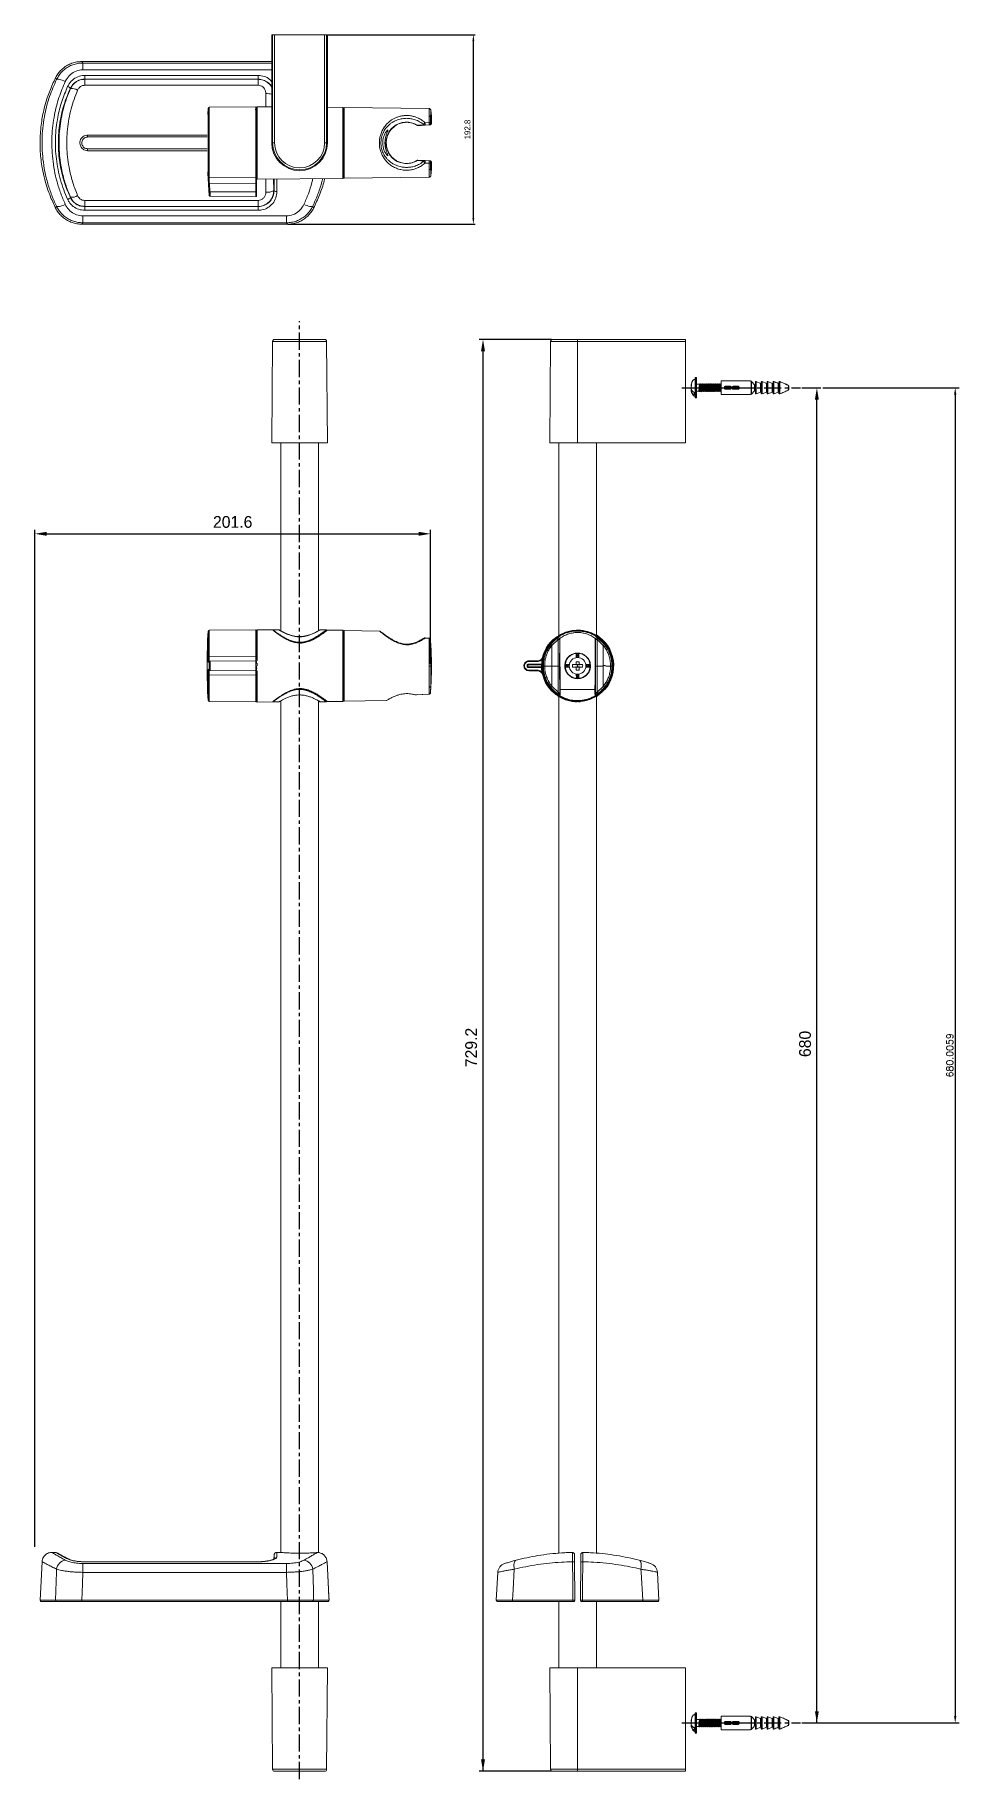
# Model space of a CAD drawing. Extents: x -3678 to -3207, y -2945 to -2057.
import ezdxf

# ---------------------------------------------------------------- set-up
doc = ezdxf.new("R2010")
doc.units = 0
doc.header["$LTSCALE"] = 7
doc.linetypes.add('CENTER', pattern=[2, 1.25, -0.25, 0.25, -0.25])
doc.layers.get('0').update_dxf_attribs({"color": 2, "linetype": 'CONTINUOUS'})
doc.layers.get('Defpoints').update_dxf_attribs({"linetype": 'CONTINUOUS'})
doc.layers.add('DWG', color=7, linetype='CONTINUOUS')
doc.styles.add('DD', font='romans', dxfattribs={"bigfont": 'GHS.shx'})
doc.dimstyles.new('CWC', dxfattribs={"dimscale": 0, "dimtxt": 3.5, "dimasz": 3.5, "dimexe": 2, "dimexo": 1, "dimgap": 1, "dimtad": 1, "dimdec": 4, "dimdsep": 46, "dimtxsty": 'DD', "dimcen": 3, "dimclrd": 2, "dimclre": 2, "dimclrt": 2, "dimadec": 3, "dimazin": 2, "dimtfac": 1, "dimtdec": 4, "dimtmove": 0, "dimatfit": 3, "dimfxl": 1, "dimtvp": 1, "dimtolj": 1, "dimtzin": 0, "dimlwd": -1, "dimlwe": -1, "dimarcsym": 0})
doc.dimstyles.get("Standard").update_dxf_attribs({"dimtxt": 0.18, "dimasz": 0.18, "dimexe": 0.18, "dimexo": 0.0625, "dimgap": 0.09, "dimtad": 0, "dimtih": 1, "dimtoh": 1, "dimdec": 4, "dimzin": 0, "dimdsep": 46, "dimtxsty": 'Standard', "dimcen": 0.09, "dimadec": 0, "dimazin": 0, "dimtfac": 1, "dimtdec": 4, "dimtofl": 0, "dimtmove": 0, "dimatfit": 3, "dimfxl": 1, "dimtolj": 1, "dimtzin": 0, "dimarcsym": 0})

msp = doc.modelspace()

# ---------------------------------------------------------------- texts
at = {"color": 2, "insert": (-3576.96336, -2304.71256), "char_height": 6, "attachment_point": 5}
msp.add_mtext('\\A1;201.6', dxfattribs=at)
at = {"color": 2, "char_height": 6, "attachment_point": 5, "rotation": 90}
for s, insert in [('\\A1;729.2', (-3455.40979, -2572.33635)), ('\\A1;680', (-3285.28431, -2570.52491))]:
    msp.add_mtext(s, dxfattribs=dict(at, insert=insert))

# ---------------------------------------------------------------- blocks, each defined once
blk = doc.blocks.new('*D4')
at = {"color": 2, "lineweight": -2, "transparency": 16777216}
for p, q in [((-4167.22, -3165.45), (-4092.18, -3165.45)), ((-4093.18, -3258.86), (-4093.18, -3168.45)), ((-4187.64, -3261.86), (-4092.18, -3261.86))]:
    blk.add_line(p, q, dxfattribs=at)
at = {"color": 2, "transparency": 16777216}
for points in [[(-4093.68, -3168.45), (-4092.68, -3168.45), (-4093.18, -3165.45)], [(-4093.68, -3258.86), (-4092.68, -3258.86), (-4093.18, -3261.86)]]:
    blk.add_solid(points, dxfattribs=at)
at = {"layer": 'Defpoints', "color": 0, "transparency": 16777216}
for p in [(-4167.52, -3165.45), (-4093.18, -3165.45), (-4187.94, -3261.86)]:
    blk.add_point(p, dxfattribs=at)
at = {"color": 2, "transparency": 16777216, "insert": (-4096.18, -3213.66), "char_height": 3, "attachment_point": 5, "rotation": 90}
blk.add_mtext('\\A1;192.8', dxfattribs=at)
blk = doc.blocks.new('A$C02AA7BA4')
at = {"color": 7, "linetype": 'Continuous', "lineweight": 15}
for p, q in [((1, 0.05), (1, 5.1)), ((1.33, 5.15), (1.05, 5.15)), ((1.38, 5.1), (1.38, 0.78)), ((0.07, 3.02), (0, 3.02)), ((0.11, 2.13), (0, 2.13)), ((0.12, 3.54), (0.12, 3.19)), ((0.85, 0.83), (0.85, 1.36)), ((1.05, 0), (1.33, 0)), ((2.17, 3.45), (1.38, 3.45)), ((1.38, 1.7), (1.92, 1.7)), ((1.38, 0.78), (1.38, 0.05)), ((2.02, 1.58), (2.12, 1.58)), ((2.22, 1.7), (2.42, 1.7)), ((2.37, 3.57), (2.27, 3.57)), ((2.67, 3.45), (2.47, 3.45)), ((2.52, 1.58), (2.62, 1.58)), ((2.72, 1.7), (2.92, 1.7)), ((2.87, 3.57), (2.77, 3.57)), ((3.17, 3.45), (2.97, 3.45)), ((3.02, 1.58), (3.12, 1.58)), ((3.22, 1.7), (3.42, 1.7)), ((3.37, 3.57), (3.27, 3.57)), ((3.67, 3.45), (3.47, 3.45)), ((3.52, 1.58), (3.62, 1.58)), ((3.72, 1.7), (3.92, 1.7)), ((3.87, 3.57), (3.77, 3.57)), ((4.17, 3.45), (3.97, 3.45)), ((4.22, 1.7), (4.42, 1.7)), ((4.67, 3.45), (4.47, 3.45)), ((4.72, 1.7), (4.92, 1.7)), ((5.17, 3.45), (4.97, 3.45)), ((5.22, 1.7), (5.42, 1.7)), ((5.67, 3.45), (5.47, 3.45)), ((5.72, 1.7), (5.92, 1.7)), ((6.17, 3.45), (5.97, 3.45)), ((6.22, 1.7), (6.42, 1.7)), ((6.67, 3.45), (6.47, 3.45)), ((6.72, 1.7), (6.92, 1.7)), ((7.17, 3.45), (6.97, 3.45)), ((7.22, 1.7), (7.42, 1.7)), ((7.63, 3.45), (7.47, 3.45))]:
    blk.add_line(p, q, dxfattribs=at)
at = {"color": 8, "linetype": 'Continuous', "lineweight": 15}
for p, q in [((1.05, 5.15), (1.05, 0)), ((1.33, 0.75), (1.33, 5.15)), ((1.33, 0), (1.33, 0.75))]:
    blk.add_line(p, q, dxfattribs=at)
at = {"color": 7, "linetype": 'Continuous', "lineweight": 15, "flags": 128}
for points in [[(3.69, 1.69), (3.69, 1.69), (3.71, 1.73), (3.72, 1.79), (3.73, 1.87), (3.75, 1.98), (3.76, 2.1), (3.77, 2.24), (3.79, 2.38), (3.8, 2.53), (3.81, 2.68), (3.83, 2.83), (3.84, 2.97), (3.85, 3.11), (3.87, 3.22), (3.88, 3.32), (3.89, 3.39), (3.91, 3.44), (3.92, 3.47), (3.93, 3.47), (3.95, 3.45), (3.95, 3.45)], [(4.02, 1.58), (4.07, 1.58), (4.12, 1.58)], [(4.19, 1.68), (4.19, 1.68), (4.2, 1.72), (4.22, 1.78), (4.23, 1.86), (4.24, 1.96), (4.26, 2.09), (4.27, 2.22), (4.29, 2.37), (4.3, 2.51), (4.31, 2.67), (4.33, 2.82), (4.34, 2.96), (4.35, 3.09), (4.37, 3.21), (4.38, 3.31), (4.39, 3.38), (4.41, 3.44), (4.42, 3.47), (4.43, 3.47), (4.45, 3.45), (4.45, 3.45)], [(4.37, 3.57), (4.32, 3.57), (4.27, 3.57)], [(4.52, 1.58), (4.57, 1.58), (4.62, 1.58)], [(4.87, 3.57), (4.82, 3.57), (4.77, 3.57)], [(5.02, 1.58), (5.07, 1.58), (5.12, 1.58)], [(5.37, 3.57), (5.32, 3.57), (5.27, 3.57)], [(5.52, 1.58), (5.57, 1.58), (5.62, 1.58)], [(5.87, 3.57), (5.82, 3.57), (5.77, 3.57)], [(6.2, 3.46), (6.2, 3.46), (6.19, 3.42), (6.17, 3.36), (6.16, 3.27), (6.15, 3.16), (6.13, 3.04), (6.12, 2.91), (6.1, 2.76), (6.09, 2.61), (6.08, 2.46), (6.06, 2.31), (6.05, 2.17), (6.04, 2.04), (6.02, 1.92), (6.01, 1.83), (6, 1.76), (5.98, 1.7), (5.97, 1.68), (5.96, 1.68), (5.94, 1.7), (5.94, 1.7)], [(6.02, 1.58), (6.07, 1.58), (6.12, 1.58)], [(6.18, 1.68), (6.2, 1.7), (6.21, 1.75), (6.22, 1.82), (6.24, 1.92), (6.25, 2.03), (6.27, 2.16), (6.28, 2.3), (6.29, 2.45), (6.31, 2.6), (6.32, 2.75), (6.33, 2.9), (6.35, 3.03), (6.36, 3.16), (6.37, 3.26), (6.39, 3.35), (6.4, 3.42), (6.41, 3.46), (6.43, 3.47), (6.44, 3.46), (6.45, 3.43), (6.45, 3.43)], [(6.37, 3.57), (6.32, 3.57), (6.27, 3.57)], [(6.52, 1.58), (6.57, 1.58), (6.62, 1.58)], [(6.87, 3.57), (6.82, 3.57), (6.77, 3.57)], [(7.02, 1.58), (7.07, 1.58), (7.12, 1.58)], [(7.37, 3.57), (7.32, 3.57), (7.27, 3.57)], [(7.52, 1.58), (7.57, 1.58), (7.62, 1.58)]]:
    blk.add_lwpolyline(points, dxfattribs=at)
at = {"color": 7, "linetype": 'Continuous', "lineweight": 15}
for centre, start, end in [((1.05, 5.1), 90, 180), ((1.33, 5.1), 0, 90), ((1.05, 0.05), 180, 270), ((1.33, 0.05), 270, 0)]:
    blk.add_arc(centre, 0.05, start, end, dxfattribs=at)
for points, knots in [([(1, 4.72), (0.97, 4.71), (0.89, 4.71), (0.77, 4.66), (0.62, 4.58), (0.46, 4.43), (0.28, 4.18), (0.12, 3.79), (0.03, 3.38), (0.01, 3.11), (0.01, 3.01)], [0, 0, 0, 0, 0.046105, 0.105956, 0.179369, 0.285026, 0.415944, 0.614338, 0.872731, 1, 1, 1, 1]), ([(0, 3.02), (0.02, 3.14), (0.04, 3.32), (0.1, 3.5), (0.12, 3.54)], [0, 0, 0, 0, 0.716173, 1, 1, 1, 1]), ([(0.12, 3.19), (0.08, 3.06), (0.02, 2.89), (0.01, 2.71), (0, 2.66)], [0, 0, 0, 0, 0.724801, 1, 1, 1, 1]), ([(0, 2.66), (0.01, 2.54), (0.04, 2.29), (0.16, 1.92), (0.36, 1.63), (0.61, 1.44), (0.78, 1.38), (0.85, 1.36)], [0, 0, 0, 0, 0.244302, 0.494045, 0.745466, 0.888428, 1, 1, 1, 1]), ([(0.07, 2.13), (0.05, 2.2), (0.02, 2.32), (0, 2.44), (0, 2.49)], [0, 0, 0, 0, 0.590384, 1, 1, 1, 1]), ([(0.85, 0.83), (0.81, 0.84), (0.69, 0.88), (0.47, 1), (0.21, 1.28), (0.05, 1.68), (0.01, 2), (0, 2.13)], [0, 0, 0, 0, 0.060269, 0.181641, 0.380146, 0.724553, 1, 1, 1, 1]), ([(0.03, 2.04), (0.03, 1.93), (0.05, 1.6), (0.19, 1.14), (0.41, 0.77), (0.61, 0.58), (0.75, 0.49), (0.88, 0.44), (0.96, 0.44), (1, 0.43)], [0, 0, 0, 0, 0.167825, 0.477248, 0.698343, 0.798812, 0.881713, 0.948807, 1, 1, 1, 1]), ([(1.92, 1.71), (1.92, 1.71), (1.93, 1.69), (1.95, 1.76), (1.98, 1.92), (2.01, 2.16), (2.03, 2.45), (2.06, 2.75), (2.09, 3.03), (2.11, 3.26), (2.14, 3.4), (2.16, 3.46), (2.17, 3.45), (2.17, 3.45)], [0, 0, 0, 0, 0.022327, 0.130136, 0.237936, 0.345749, 0.453533, 0.561352, 0.669136, 0.776954, 0.884738, 0.992552, 1, 1, 1, 1]), ([(2.2, 3.46), (2.2, 3.46), (2.19, 3.45), (2.18, 3.42), (2.17, 3.35), (2.16, 3.26), (2.14, 3.16), (2.13, 3.03), (2.12, 2.89), (2.1, 2.75), (2.09, 2.59), (2.08, 2.44), (2.06, 2.29), (2.05, 2.15), (2.04, 2.02), (2.02, 1.91), (2.01, 1.82), (2, 1.74), (1.98, 1.7), (1.97, 1.67), (1.96, 1.68), (1.95, 1.69), (1.94, 1.71), (1.94, 1.71)], [0, 0, 0, 0, 0.010285, 0.062766, 0.113723, 0.166156, 0.217152, 0.269626, 0.320596, 0.373042, 0.424025, 0.476487, 0.527469, 0.579928, 0.630895, 0.68334, 0.734341, 0.786821, 0.837782, 0.890221, 0.9412, 0.993656, 1, 1, 1, 1]), ([(1.95, 1.69), (1.96, 1.67), (1.98, 1.63), (2, 1.6), (2.01, 1.58)], [0, 0, 0, 0, 0.499813, 1, 1, 1, 1]), ([(2.01, 1.61), (2.02, 1.59), (2.03, 1.54), (2.06, 1.69), (2.1, 2.02), (2.14, 2.5), (2.18, 2.99), (2.22, 3.38), (2.25, 3.58), (2.27, 3.55), (2.27, 3.55)], [0, 0, 0, 0, 0.047894, 0.196369, 0.345012, 0.493626, 0.642103, 0.790767, 0.939388, 1, 1, 1, 1]), ([(2.12, 1.58), (2.12, 1.58), (2.14, 1.54), (2.16, 1.69), (2.2, 2.02), (2.24, 2.5), (2.28, 2.99), (2.32, 3.38), (2.35, 3.59), (2.37, 3.55), (2.38, 3.54)], [0, 0, 0, 0, 0.012129, 0.160729, 0.309497, 0.458235, 0.606835, 0.755622, 0.904365, 1, 1, 1, 1]), ([(2.13, 1.58), (2.14, 1.6), (2.16, 1.63), (2.18, 1.67), (2.19, 1.69)], [0, 0, 0, 0, 0.500155, 1, 1, 1, 1]), ([(2.19, 1.69), (2.19, 1.69), (2.2, 1.7), (2.21, 1.74), (2.22, 1.81), (2.24, 1.9), (2.25, 2.01), (2.26, 2.14), (2.28, 2.28), (2.29, 2.43), (2.3, 2.58), (2.32, 2.73), (2.33, 2.88), (2.34, 3.02), (2.36, 3.15), (2.37, 3.26), (2.39, 3.35), (2.4, 3.42), (2.41, 3.46), (2.43, 3.48), (2.44, 3.47), (2.45, 3.45), (2.45, 3.44)], [0, 0, 0, 0, 0.0270564, 0.0791309, 0.1297798, 0.1818974, 0.2325067, 0.2845817, 0.3352252, 0.3873374, 0.4379616, 0.4900523, 0.5406842, 0.5927842, 0.6434204, 0.6955238, 0.7461436, 0.7982313, 0.8488768, 0.90099, 0.9515996, 1, 1, 1, 1]), ([(2.26, 3.56), (2.25, 3.55), (2.23, 3.51), (2.21, 3.48), (2.2, 3.46)], [0, 0, 0, 0, 0.50015, 1, 1, 1, 1]), ([(2.47, 3.44), (2.47, 3.45), (2.46, 3.46), (2.44, 3.4), (2.42, 3.25), (2.39, 3.01), (2.36, 2.73), (2.33, 2.43), (2.31, 2.15), (2.28, 1.91), (2.25, 1.76), (2.23, 1.69), (2.22, 1.7), (2.22, 1.71)], [0, 0, 0, 0, 0.013139, 0.120927, 0.228747, 0.336534, 0.444355, 0.552141, 0.659961, 0.767745, 0.875545, 0.98334, 1, 1, 1, 1]), ([(2.44, 3.46), (2.43, 3.48), (2.41, 3.52), (2.39, 3.55), (2.38, 3.57)], [0, 0, 0, 0, 0.499754, 1, 1, 1, 1]), ([(2.42, 1.71), (2.43, 1.71), (2.44, 1.71), (2.46, 1.82), (2.49, 2.02), (2.52, 2.28), (2.55, 2.58), (2.57, 2.87), (2.6, 3.14), (2.63, 3.33), (2.65, 3.44), (2.66, 3.44), (2.67, 3.44)], [0, 0, 0, 0, 0.070354, 0.178142, 0.285894, 0.393681, 0.501433, 0.609213, 0.716968, 0.824742, 0.932502, 1, 1, 1, 1]), ([(2.7, 3.46), (2.7, 3.46), (2.69, 3.45), (2.68, 3.41), (2.67, 3.34), (2.66, 3.25), (2.64, 3.14), (2.63, 3.02), (2.62, 2.88), (2.6, 2.73), (2.59, 2.58), (2.58, 2.42), (2.56, 2.28), (2.55, 2.14), (2.54, 2.01), (2.52, 1.9), (2.51, 1.81), (2.49, 1.74), (2.48, 1.69), (2.47, 1.67), (2.45, 1.68), (2.44, 1.7), (2.44, 1.72), (2.44, 1.72)], [0, 0, 0, 0, 0.019312, 0.069988, 0.122133, 0.172868, 0.225074, 0.275751, 0.327897, 0.378629, 0.430833, 0.481517, 0.53367, 0.584396, 0.636594, 0.68729, 0.739455, 0.79017, 0.842357, 0.893067, 0.945246, 0.995947, 1, 1, 1, 1]), ([(2.45, 1.69), (2.46, 1.67), (2.48, 1.64), (2.5, 1.61), (2.51, 1.59)], [0, 0, 0, 0, 0.499785, 1, 1, 1, 1]), ([(2.51, 1.62), (2.51, 1.6), (2.53, 1.54), (2.56, 1.69), (2.6, 2.04), (2.64, 2.52), (2.68, 3.01), (2.72, 3.39), (2.75, 3.58), (2.77, 3.55), (2.77, 3.55)], [0, 0, 0, 0, 0.067989, 0.214636, 0.361243, 0.507691, 0.654332, 0.800924, 0.947357, 1, 1, 1, 1]), ([(2.62, 1.59), (2.62, 1.58), (2.64, 1.55), (2.66, 1.7), (2.7, 2.03), (2.74, 2.52), (2.78, 3.01), (2.82, 3.39), (2.85, 3.58), (2.87, 3.55), (2.87, 3.55)], [0, 0, 0, 0, 0.0196497, 0.1739816, 0.3282693, 0.4823904, 0.6367135, 0.7909869, 0.945093, 1, 1, 1, 1]), ([(2.63, 1.59), (2.64, 1.6), (2.66, 1.64), (2.68, 1.67), (2.69, 1.69)], [0, 0, 0, 0, 0.500276, 1, 1, 1, 1]), ([(2.69, 1.69), (2.69, 1.69), (2.7, 1.7), (2.71, 1.73), (2.72, 1.8), (2.74, 1.89), (2.75, 2), (2.76, 2.13), (2.78, 2.27), (2.79, 2.41), (2.8, 2.57), (2.82, 2.72), (2.83, 2.87), (2.84, 3.01), (2.86, 3.13), (2.87, 3.25), (2.88, 3.34), (2.9, 3.41), (2.91, 3.46), (2.92, 3.48), (2.94, 3.47), (2.95, 3.45), (2.95, 3.43), (2.95, 3.43)], [0, 0, 0, 0, 0.013781, 0.064355, 0.116395, 0.166973, 0.219017, 0.269603, 0.321656, 0.372221, 0.424253, 0.474848, 0.52691, 0.577466, 0.629488, 0.680089, 0.732156, 0.782706, 0.834722, 0.885324, 0.937394, 0.987943, 1, 1, 1, 1]), ([(2.76, 3.57), (2.75, 3.55), (2.73, 3.51), (2.71, 3.48), (2.7, 3.46)], [0, 0, 0, 0, 0.5002684, 1, 1, 1, 1]), ([(2.97, 3.44), (2.97, 3.44), (2.95, 3.44), (2.93, 3.32), (2.9, 3.13), (2.87, 2.86), (2.85, 2.56), (2.82, 2.27), (2.79, 2.01), (2.77, 1.81), (2.74, 1.71), (2.73, 1.71), (2.72, 1.71)], [0, 0, 0, 0, 0.073201, 0.180971, 0.288733, 0.396511, 0.504268, 0.612054, 0.719808, 0.827597, 0.93535, 1, 1, 1, 1]), ([(2.94, 3.46), (2.93, 3.48), (2.91, 3.51), (2.89, 3.54), (2.88, 3.56)], [0, 0, 0, 0, 0.499817, 1, 1, 1, 1]), ([(2.92, 1.7), (2.92, 1.7), (2.93, 1.69), (2.95, 1.75), (2.98, 1.9), (3, 2.13), (3.03, 2.41), (3.06, 2.71), (3.08, 3), (3.11, 3.24), (3.14, 3.39), (3.16, 3.46), (3.17, 3.44), (3.17, 3.44)], [0, 0, 0, 0, 0.010328, 0.118113, 0.225924, 0.333713, 0.441518, 0.549313, 0.657112, 0.764915, 0.872707, 0.980519, 1, 1, 1, 1]), ([(3.2, 3.46), (3.2, 3.46), (3.19, 3.45), (3.18, 3.41), (3.17, 3.34), (3.15, 3.24), (3.14, 3.13), (3.13, 3), (3.11, 2.86), (3.1, 2.71), (3.09, 2.56), (3.07, 2.41), (3.06, 2.26), (3.05, 2.12), (3.03, 2), (3.02, 1.89), (3.01, 1.8), (2.99, 1.73), (2.98, 1.69), (2.97, 1.67), (2.95, 1.68), (2.94, 1.72), (2.93, 1.75), (2.93, 1.78), (2.93, 1.78)], [0, 0, 0, 0, 0.02299, 0.072489, 0.120625, 0.170156, 0.218251, 0.26774, 0.315882, 0.365419, 0.413508, 0.462991, 0.511135, 0.560676, 0.608764, 0.658247, 0.706389, 0.755928, 0.804022, 0.853509, 0.901647, 0.951182, 0.999286, 1, 1, 1, 1]), ([(2.95, 1.69), (2.96, 1.67), (2.98, 1.63), (3, 1.6), (3.01, 1.58)], [0, 0, 0, 0, 0.499779, 1, 1, 1, 1]), ([(3.01, 1.61), (3.02, 1.6), (3.03, 1.54), (3.07, 1.71), (3.1, 2.05), (3.14, 2.54), (3.18, 3.03), (3.22, 3.4), (3.25, 3.59), (3.27, 3.56), (3.27, 3.55)], [0, 0, 0, 0, 0.060608, 0.20926, 0.357745, 0.506422, 0.655063, 0.803549, 0.95224, 1, 1, 1, 1]), ([(3.12, 1.59), (3.12, 1.59), (3.14, 1.55), (3.17, 1.71), (3.2, 2.05), (3.24, 2.54), (3.28, 3.03), (3.32, 3.4), (3.35, 3.59), (3.37, 3.56), (3.37, 3.55)], [0, 0, 0, 0, 0.025888, 0.1801004, 0.3341412, 0.4883828, 0.6425872, 0.7966323, 0.9508892, 1, 1, 1, 1]), ([(3.13, 1.58), (3.14, 1.6), (3.16, 1.64), (3.18, 1.67), (3.19, 1.69)], [0, 0, 0, 0, 0.500157, 1, 1, 1, 1]), ([(3.19, 1.69), (3.19, 1.69), (3.2, 1.69), (3.21, 1.73), (3.22, 1.79), (3.23, 1.88), (3.25, 1.99), (3.26, 2.11), (3.27, 2.25), (3.29, 2.4), (3.3, 2.55), (3.31, 2.7), (3.33, 2.85), (3.34, 2.99), (3.36, 3.12), (3.37, 3.23), (3.38, 3.33), (3.4, 3.4), (3.41, 3.45), (3.42, 3.48), (3.44, 3.47), (3.45, 3.46), (3.45, 3.44), (3.45, 3.43)], [0, 0, 0, 0, 0.014137, 0.066197, 0.116824, 0.168918, 0.219502, 0.271553, 0.322184, 0.374283, 0.424863, 0.476908, 0.52754, 0.579641, 0.63022, 0.682265, 0.732895, 0.784993, 0.835578, 0.887629, 0.938253, 0.990345, 1, 1, 1, 1]), ([(3.26, 3.57), (3.25, 3.55), (3.23, 3.51), (3.21, 3.48), (3.2, 3.46)], [0, 0, 0, 0, 0.500133, 1, 1, 1, 1]), ([(3.47, 3.44), (3.47, 3.44), (3.46, 3.46), (3.44, 3.38), (3.41, 3.22), (3.38, 2.98), (3.36, 2.7), (3.33, 2.4), (3.3, 2.12), (3.28, 1.89), (3.25, 1.74), (3.23, 1.68), (3.21, 1.72), (3.2, 1.74)], [0, 0, 0, 0, 0.0232883, 0.1229271, 0.2225852, 0.3222288, 0.4218812, 0.5215323, 0.6211791, 0.7208382, 0.8204799, 0.9201463, 1, 1, 1, 1]), ([(3.44, 3.46), (3.43, 3.48), (3.41, 3.52), (3.39, 3.55), (3.38, 3.57)], [0, 0, 0, 0, 0.499741, 1, 1, 1, 1]), ([(3.42, 1.71), (3.42, 1.71), (3.44, 1.7), (3.46, 1.8), (3.49, 1.99), (3.52, 2.25), (3.54, 2.55), (3.57, 2.84), (3.6, 3.11), (3.62, 3.31), (3.65, 3.44), (3.66, 3.44), (3.67, 3.44)], [0, 0, 0, 0, 0.058256, 0.166022, 0.27379, 0.381564, 0.489326, 0.597108, 0.704865, 0.812655, 0.920409, 1, 1, 1, 1]), ([(3.7, 3.46), (3.7, 3.46), (3.69, 3.45), (3.68, 3.4), (3.67, 3.33), (3.65, 3.23), (3.64, 3.12), (3.63, 2.99), (3.61, 2.84), (3.6, 2.69), (3.59, 2.54), (3.57, 2.39), (3.56, 2.24), (3.54, 2.11), (3.53, 1.98), (3.52, 1.88), (3.5, 1.79), (3.49, 1.73), (3.48, 1.69), (3.46, 1.67), (3.45, 1.68), (3.44, 1.71), (3.44, 1.72)], [0, 0, 0, 0, 0.030786, 0.081174, 0.133021, 0.183417, 0.235275, 0.285676, 0.337537, 0.387919, 0.439761, 0.490172, 0.542044, 0.592415, 0.644247, 0.694665, 0.746544, 0.796909, 0.848733, 0.899154, 0.951037, 1, 1, 1, 1]), ([(3.45, 1.69), (3.46, 1.67), (3.48, 1.64), (3.5, 1.61), (3.51, 1.59)], [0, 0, 0, 0, 0.499786, 1, 1, 1, 1]), ([(3.51, 1.62), (3.52, 1.6), (3.53, 1.55), (3.57, 1.71), (3.61, 2.07), (3.64, 2.56), (3.68, 3.04), (3.72, 3.41), (3.75, 3.59), (3.77, 3.56), (3.77, 3.55)], [0, 0, 0, 0, 0.0788, 0.225184, 0.371769, 0.518322, 0.664721, 0.811317, 0.957877, 1, 1, 1, 1]), ([(3.62, 1.59), (3.62, 1.59), (3.64, 1.55), (3.67, 1.72), (3.71, 2.07), (3.74, 2.56), (3.78, 3.04), (3.82, 3.41), (3.85, 3.59), (3.87, 3.56), (3.87, 3.55)], [0, 0, 0, 0, 0.030822, 0.18489, 0.339171, 0.493417, 0.647501, 0.801792, 0.956043, 1, 1, 1, 1]), ([(3.63, 1.59), (3.64, 1.6), (3.66, 1.64), (3.68, 1.67), (3.69, 1.69)], [0, 0, 0, 0, 0.500275, 1, 1, 1, 1]), ([(3.76, 3.57), (3.75, 3.55), (3.73, 3.51), (3.71, 3.48), (3.7, 3.46)], [0, 0, 0, 0, 0.5002892, 1, 1, 1, 1]), ([(3.97, 3.44), (3.96, 3.44), (3.95, 3.43), (3.92, 3.31), (3.9, 3.1), (3.87, 2.83), (3.84, 2.53), (3.82, 2.24), (3.79, 1.98), (3.76, 1.8), (3.74, 1.69), (3.72, 1.71), (3.71, 1.71)], [0, 0, 0, 0, 0.080984, 0.183347, 0.285675, 0.388033, 0.490363, 0.592715, 0.695049, 0.797395, 0.899736, 1, 1, 1, 1]), ([(3.94, 3.46), (3.93, 3.47), (3.91, 3.51), (3.89, 3.54), (3.88, 3.56)], [0, 0, 0, 0, 0.499791, 1, 1, 1, 1]), ([(3.92, 1.7), (3.93, 1.71), (3.95, 1.73), (3.97, 1.88), (4, 2.1), (4.03, 2.38), (4.05, 2.68), (4.08, 2.97), (4.11, 3.21), (4.13, 3.38), (4.16, 3.46), (4.17, 3.44), (4.17, 3.44)], [0, 0, 0, 0, 0.106119, 0.213923, 0.321698, 0.429508, 0.537282, 0.64509, 0.752864, 0.860667, 0.968444, 1, 1, 1, 1]), ([(4.2, 3.46), (4.2, 3.46), (4.19, 3.44), (4.18, 3.39), (4.17, 3.32), (4.15, 3.22), (4.14, 3.1), (4.12, 2.97), (4.11, 2.83), (4.1, 2.68), (4.08, 2.52), (4.07, 2.37), (4.06, 2.23), (4.04, 2.09), (4.03, 1.97), (4.02, 1.87), (4, 1.78), (3.99, 1.72), (3.98, 1.68), (3.96, 1.67), (3.95, 1.68), (3.94, 1.7), (3.94, 1.71)], [0, 0, 0, 0, 0.038589, 0.090914, 0.14182, 0.194203, 0.245062, 0.297395, 0.348295, 0.400671, 0.451543, 0.503888, 0.554776, 0.607139, 0.658025, 0.710385, 0.761258, 0.813606, 0.864503, 0.916875, 0.967735, 1, 1, 1, 1]), ([(3.95, 1.69), (3.96, 1.67), (3.98, 1.63), (4, 1.6), (4.01, 1.58)], [0, 0, 0, 0, 0.499779, 1, 1, 1, 1]), ([(4.01, 1.61), (4.02, 1.6), (4.04, 1.55), (4.07, 1.73), (4.11, 2.09), (4.15, 2.58), (4.18, 3.06), (4.22, 3.42), (4.25, 3.59), (4.27, 3.56), (4.27, 3.55)], [0, 0, 0, 0, 0.0714737, 0.2204191, 0.3693306, 0.5180811, 0.6670282, 0.815936, 0.9646755, 1, 1, 1, 1]), ([(4.12, 1.6), (4.12, 1.59), (4.14, 1.56), (4.17, 1.73), (4.21, 2.09), (4.25, 2.57), (4.28, 3.06), (4.32, 3.42), (4.35, 3.59), (4.37, 3.56), (4.37, 3.55)], [0, 0, 0, 0, 0.037813, 0.192209, 0.346569, 0.500761, 0.655156, 0.80951, 0.963689, 1, 1, 1, 1]), ([(4.13, 1.58), (4.14, 1.6), (4.16, 1.64), (4.18, 1.67), (4.19, 1.69)], [0, 0, 0, 0, 0.5001589, 1, 1, 1, 1]), ([(4.26, 3.57), (4.25, 3.55), (4.23, 3.51), (4.21, 3.48), (4.2, 3.46)], [0, 0, 0, 0, 0.500138, 1, 1, 1, 1]), ([(4.47, 3.44), (4.47, 3.44), (4.46, 3.45), (4.44, 3.37), (4.41, 3.2), (4.38, 2.95), (4.35, 2.66), (4.33, 2.36), (4.3, 2.09), (4.27, 1.87), (4.25, 1.73), (4.23, 1.68), (4.22, 1.71), (4.21, 1.71)], [0, 0, 0, 0, 0.036038, 0.140338, 0.244614, 0.34892, 0.453194, 0.557502, 0.661774, 0.766078, 0.870352, 0.974649, 1, 1, 1, 1]), ([(4.44, 3.46), (4.43, 3.48), (4.41, 3.52), (4.39, 3.55), (4.38, 3.57)], [0, 0, 0, 0, 0.499759, 1, 1, 1, 1]), ([(4.42, 1.71), (4.42, 1.71), (4.44, 1.7), (4.46, 1.79), (4.48, 1.97), (4.51, 2.22), (4.54, 2.51), (4.57, 2.81), (4.59, 3.08), (4.62, 3.3), (4.65, 3.43), (4.66, 3.44), (4.67, 3.44)], [0, 0, 0, 0, 0.046156, 0.153916, 0.26171, 0.369471, 0.47726, 0.585024, 0.692805, 0.800575, 0.908351, 1, 1, 1, 1]), ([(4.72, 3.47), (4.71, 3.47), (4.7, 3.47), (4.69, 3.44), (4.68, 3.39), (4.66, 3.31), (4.65, 3.21), (4.64, 3.09), (4.62, 2.95), (4.61, 2.81), (4.6, 2.66), (4.58, 2.51), (4.57, 2.36), (4.56, 2.21), (4.54, 2.08), (4.53, 1.96), (4.52, 1.85), (4.5, 1.77), (4.49, 1.71), (4.47, 1.68), (4.46, 1.67), (4.45, 1.68), (4.45, 1.69)], [0, 0, 0, 0, 0.049608, 0.100654, 0.150313, 0.201412, 0.251015, 0.302056, 0.351716, 0.402817, 0.452421, 0.503462, 0.55312, 0.604218, 0.653828, 0.704875, 0.754528, 0.805621, 0.855243, 0.906301, 0.955944, 1, 1, 1, 1]), ([(4.45, 1.69), (4.46, 1.68), (4.48, 1.64), (4.5, 1.61), (4.51, 1.59)], [0, 0, 0, 0, 0.499783, 1, 1, 1, 1]), ([(4.51, 1.62), (4.52, 1.6), (4.54, 1.55), (4.57, 1.74), (4.61, 2.11), (4.65, 2.6), (4.69, 3.08), (4.72, 3.43), (4.75, 3.6), (4.77, 3.56), (4.77, 3.56)], [0, 0, 0, 0, 0.090596, 0.237347, 0.383933, 0.530709, 0.677443, 0.824016, 0.970787, 1, 1, 1, 1]), ([(4.62, 1.6), (4.62, 1.59), (4.64, 1.56), (4.67, 1.74), (4.71, 2.11), (4.75, 2.59), (4.79, 3.08), (4.82, 3.43), (4.85, 3.6), (4.87, 3.56), (4.87, 3.56)], [0, 0, 0, 0, 0.044244, 0.198513, 0.352609, 0.506905, 0.661157, 0.815241, 0.969535, 1, 1, 1, 1]), ([(4.63, 1.58), (4.64, 1.6), (4.66, 1.64), (4.68, 1.67), (4.69, 1.69)], [0, 0, 0, 0, 0.500281, 1, 1, 1, 1]), ([(4.69, 1.69), (4.69, 1.7), (4.7, 1.71), (4.72, 1.77), (4.73, 1.85), (4.74, 1.95), (4.76, 2.07), (4.77, 2.2), (4.78, 2.35), (4.8, 2.5), (4.81, 2.65), (4.82, 2.8), (4.84, 2.95), (4.85, 3.08), (4.86, 3.2), (4.88, 3.3), (4.89, 3.38), (4.9, 3.44), (4.92, 3.47), (4.93, 3.48), (4.94, 3.46), (4.95, 3.44), (4.95, 3.43)], [0, 0, 0, 0, 0.04327, 0.095417, 0.146104, 0.198259, 0.248924, 0.301059, 0.351754, 0.403919, 0.454574, 0.506698, 0.557399, 0.609569, 0.660219, 0.712337, 0.763039, 0.815212, 0.865861, 0.917977, 0.968678, 1, 1, 1, 1]), ([(4.76, 3.56), (4.75, 3.55), (4.73, 3.51), (4.71, 3.48), (4.7, 3.46)], [0, 0, 0, 0, 0.500284, 1, 1, 1, 1]), ([(4.97, 3.45), (4.96, 3.44), (4.95, 3.43), (4.92, 3.29), (4.89, 3.07), (4.87, 2.8), (4.84, 2.5), (4.81, 2.21), (4.79, 1.96), (4.76, 1.78), (4.74, 1.7), (4.73, 1.71), (4.72, 1.71)], [0, 0, 0, 0, 0.09732, 0.2051, 0.312882, 0.420656, 0.528447, 0.636216, 0.744014, 0.85178, 0.959581, 1, 1, 1, 1]), ([(4.94, 3.46), (4.93, 3.47), (4.91, 3.51), (4.89, 3.54), (4.88, 3.56)], [0, 0, 0, 0, 0.499754, 1, 1, 1, 1]), ([(4.92, 1.71), (4.93, 1.71), (4.94, 1.72), (4.97, 1.86), (5, 2.07), (5.02, 2.35), (5.05, 2.65), (5.08, 2.94), (5.11, 3.19), (5.13, 3.36), (5.15, 3.45), (5.17, 3.44), (5.17, 3.44)], [0, 0, 0, 0, 0.094131, 0.201899, 0.309681, 0.417455, 0.525231, 0.633012, 0.740783, 0.848573, 0.956338, 1, 1, 1, 1]), ([(5.2, 3.47), (5.2, 3.47), (5.2, 3.46), (5.19, 3.43), (5.18, 3.38), (5.16, 3.3), (5.15, 3.19), (5.14, 3.07), (5.12, 2.94), (5.11, 2.79), (5.09, 2.64), (5.08, 2.49), (5.07, 2.34), (5.05, 2.2), (5.04, 2.06), (5.03, 1.94), (5.01, 1.85), (5, 1.77), (4.99, 1.71), (4.97, 1.68), (4.96, 1.67), (4.95, 1.69), (4.94, 1.72), (4.94, 1.73)], [0, 0, 0, 0, 0.000661, 0.050637, 0.102061, 0.152015, 0.203418, 0.253403, 0.304838, 0.354782, 0.406173, 0.456166, 0.507607, 0.557545, 0.608931, 0.658925, 0.71037, 0.760307, 0.811691, 0.861685, 0.913128, 0.96307, 1, 1, 1, 1]), ([(4.95, 1.69), (4.96, 1.67), (4.98, 1.63), (5, 1.6), (5.01, 1.58)], [0, 0, 0, 0, 0.499761, 1, 1, 1, 1]), ([(5.01, 1.61), (5.02, 1.6), (5.04, 1.56), (5.07, 1.75), (5.11, 2.13), (5.15, 2.62), (5.19, 3.1), (5.23, 3.44), (5.25, 3.6), (5.27, 3.56), (5.27, 3.56)], [0, 0, 0, 0, 0.084362, 0.232715, 0.38126, 0.529778, 0.678138, 0.826699, 0.97523, 1, 1, 1, 1]), ([(5.12, 1.6), (5.13, 1.59), (5.14, 1.56), (5.17, 1.75), (5.21, 2.12), (5.25, 2.62), (5.29, 3.1), (5.33, 3.45), (5.36, 3.6), (5.38, 3.55), (5.38, 3.54)], [0, 0, 0, 0, 0.047689, 0.196379, 0.345263, 0.494121, 0.642821, 0.791722, 0.940593, 1, 1, 1, 1]), ([(5.13, 1.59), (5.14, 1.6), (5.16, 1.64), (5.18, 1.67), (5.19, 1.69)], [0, 0, 0, 0, 0.5001483, 1, 1, 1, 1]), ([(5.19, 1.69), (5.19, 1.69), (5.2, 1.71), (5.21, 1.76), (5.23, 1.84), (5.24, 1.94), (5.25, 2.05), (5.27, 2.19), (5.28, 2.33), (5.3, 2.48), (5.31, 2.63), (5.32, 2.78), (5.34, 2.93), (5.35, 3.06), (5.36, 3.19), (5.38, 3.29), (5.39, 3.37), (5.4, 3.43), (5.42, 3.47), (5.43, 3.48), (5.44, 3.47), (5.45, 3.44), (5.45, 3.43)], [0, 0, 0, 0, 0.039156, 0.089438, 0.141177, 0.191506, 0.243293, 0.29357, 0.345304, 0.395633, 0.447422, 0.497699, 0.549432, 0.599759, 0.651545, 0.701829, 0.753568, 0.803889, 0.855669, 0.905964, 0.957715, 1, 1, 1, 1]), ([(5.26, 3.57), (5.25, 3.55), (5.23, 3.51), (5.21, 3.48), (5.2, 3.46)], [0, 0, 0, 0, 0.500169, 1, 1, 1, 1]), ([(5.47, 3.44), (5.47, 3.44), (5.45, 3.45), (5.43, 3.36), (5.41, 3.18), (5.38, 2.92), (5.35, 2.63), (5.33, 2.33), (5.3, 2.06), (5.27, 1.85), (5.25, 1.72), (5.23, 1.71), (5.22, 1.71)], [0, 0, 0, 0, 0.049358, 0.157146, 0.264906, 0.372687, 0.480452, 0.588226, 0.695999, 0.803768, 0.91155, 1, 1, 1, 1]), ([(5.44, 3.46), (5.43, 3.48), (5.41, 3.52), (5.39, 3.55), (5.38, 3.57)], [0, 0, 0, 0, 0.499781, 1, 1, 1, 1]), ([(5.42, 1.71), (5.42, 1.71), (5.43, 1.7), (5.46, 1.77), (5.48, 1.94), (5.51, 2.19), (5.54, 2.48), (5.56, 2.78), (5.59, 3.06), (5.62, 3.28), (5.64, 3.42), (5.66, 3.44), (5.67, 3.45)], [0, 0, 0, 0, 0.034041, 0.141824, 0.249615, 0.357393, 0.465193, 0.572966, 0.680772, 0.788543, 0.896349, 1, 1, 1, 1]), ([(5.7, 3.46), (5.7, 3.45), (5.69, 3.43), (5.67, 3.37), (5.66, 3.29), (5.65, 3.18), (5.63, 3.06), (5.62, 2.92), (5.61, 2.78), (5.59, 2.63), (5.58, 2.47), (5.57, 2.32), (5.55, 2.18), (5.54, 2.05), (5.53, 1.93), (5.51, 1.83), (5.5, 1.76), (5.49, 1.7), (5.47, 1.68), (5.46, 1.67), (5.45, 1.69), (5.44, 1.71), (5.44, 1.72)], [0, 0, 0, 0, 0.0493453, 0.1002946, 0.1527216, 0.2036464, 0.2560464, 0.3069826, 0.3593959, 0.4103343, 0.4627485, 0.5136699, 0.5660679, 0.617017, 0.6694426, 0.7203526, 0.7727387, 0.8236952, 0.8761289, 0.927032, 0.9794107, 1, 1, 1, 1]), ([(5.45, 1.69), (5.46, 1.67), (5.48, 1.64), (5.5, 1.61), (5.51, 1.59)], [0, 0, 0, 0, 0.499796, 1, 1, 1, 1]), ([(5.51, 1.61), (5.52, 1.6), (5.54, 1.55), (5.57, 1.76), (5.61, 2.15), (5.65, 2.64), (5.69, 3.12), (5.73, 3.45), (5.76, 3.6), (5.77, 3.57), (5.77, 3.56)], [0, 0, 0, 0, 0.102577, 0.249374, 0.396144, 0.542756, 0.689561, 0.836336, 0.982946, 1, 1, 1, 1]), ([(5.62, 1.6), (5.63, 1.6), (5.64, 1.57), (5.67, 1.76), (5.71, 2.14), (5.75, 2.63), (5.79, 3.12), (5.83, 3.45), (5.86, 3.6), (5.87, 3.57), (5.87, 3.56)], [0, 0, 0, 0, 0.055926, 0.210376, 0.364798, 0.519051, 0.673508, 0.827932, 0.982181, 1, 1, 1, 1]), ([(5.63, 1.58), (5.64, 1.6), (5.66, 1.64), (5.68, 1.67), (5.69, 1.69)], [0, 0, 0, 0, 0.5003182, 1, 1, 1, 1]), ([(5.69, 1.69), (5.69, 1.69), (5.7, 1.7), (5.71, 1.75), (5.73, 1.83), (5.74, 1.93), (5.75, 2.04), (5.77, 2.17), (5.78, 2.31), (5.79, 2.46), (5.81, 2.62), (5.82, 2.77), (5.83, 2.91), (5.85, 3.05), (5.86, 3.17), (5.87, 3.28), (5.89, 3.36), (5.9, 3.43), (5.92, 3.47), (5.93, 3.48), (5.94, 3.47), (5.95, 3.44), (5.96, 3.42)], [0, 0, 0, 0, 0.034433, 0.086026, 0.136115, 0.187655, 0.237791, 0.289382, 0.339478, 0.391025, 0.441155, 0.492738, 0.542846, 0.594406, 0.644525, 0.696098, 0.746219, 0.797792, 0.847899, 0.89946, 0.94959, 1, 1, 1, 1]), ([(5.76, 3.56), (5.75, 3.55), (5.73, 3.51), (5.71, 3.48), (5.7, 3.46)], [0, 0, 0, 0, 0.500265, 1, 1, 1, 1]), ([(5.97, 3.45), (5.97, 3.45), (5.96, 3.47), (5.95, 3.41), (5.92, 3.27), (5.89, 3.04), (5.86, 2.76), (5.84, 2.46), (5.81, 2.17), (5.78, 1.93), (5.76, 1.77), (5.74, 1.69), (5.72, 1.71), (5.72, 1.71)], [0, 0, 0, 0, 0.001494, 0.109308, 0.217088, 0.324902, 0.432681, 0.540491, 0.648271, 0.756075, 0.863859, 0.971656, 1, 1, 1, 1]), ([(5.94, 3.46), (5.93, 3.48), (5.91, 3.51), (5.89, 3.54), (5.88, 3.56)], [0, 0, 0, 0, 0.4997332, 1, 1, 1, 1]), ([(5.92, 1.71), (5.93, 1.71), (5.94, 1.72), (5.97, 1.84), (5.99, 2.04), (6.02, 2.31), (6.05, 2.61), (6.08, 2.91), (6.1, 3.16), (6.13, 3.35), (6.16, 3.46), (6.17, 3.44), (6.18, 3.44)], [0, 0, 0, 0, 0.078494, 0.181549, 0.284636, 0.38769, 0.490776, 0.59383, 0.69691, 0.799967, 0.903042, 1, 1, 1, 1]), ([(5.95, 1.69), (5.96, 1.67), (5.98, 1.64), (6, 1.6), (6.01, 1.58)], [0, 0, 0, 0, 0.499718, 1, 1, 1, 1]), ([(6.02, 1.6), (6.03, 1.6), (6.04, 1.57), (6.08, 1.78), (6.11, 2.16), (6.15, 2.66), (6.19, 3.13), (6.23, 3.46), (6.26, 3.61), (6.27, 3.57), (6.27, 3.57)], [0, 0, 0, 0, 0.06244, 0.216752, 0.370891, 0.525231, 0.679536, 0.833661, 0.987983, 1, 1, 1, 1]), ([(6.12, 1.6), (6.13, 1.6), (6.14, 1.57), (6.18, 1.77), (6.21, 2.16), (6.25, 2.65), (6.29, 3.13), (6.33, 3.46), (6.36, 3.61), (6.38, 3.56), (6.38, 3.54)], [0, 0, 0, 0, 0.0602156, 0.2087999, 0.3572175, 0.505827, 0.6544029, 0.8028064, 0.9514, 1, 1, 1, 1]), ([(6.13, 1.59), (6.14, 1.6), (6.16, 1.64), (6.18, 1.67), (6.19, 1.69)], [0, 0, 0, 0, 0.50016, 1, 1, 1, 1]), ([(6.26, 3.57), (6.25, 3.55), (6.23, 3.52), (6.21, 3.48), (6.2, 3.46)], [0, 0, 0, 0, 0.500189, 1, 1, 1, 1]), ([(6.47, 3.44), (6.47, 3.44), (6.45, 3.44), (6.43, 3.34), (6.4, 3.15), (6.38, 2.89), (6.35, 2.6), (6.32, 2.3), (6.3, 2.03), (6.27, 1.83), (6.24, 1.72), (6.22, 1.68), (6.21, 1.71), (6.21, 1.71)], [0, 0, 0, 0, 0.059459, 0.163696, 0.267951, 0.372184, 0.476445, 0.580675, 0.684939, 0.789168, 0.893428, 0.997658, 1, 1, 1, 1]), ([(6.44, 3.46), (6.43, 3.48), (6.41, 3.52), (6.39, 3.55), (6.38, 3.57)], [0, 0, 0, 0, 0.499762, 1, 1, 1, 1]), ([(6.42, 1.71), (6.42, 1.71), (6.43, 1.69), (6.45, 1.76), (6.48, 1.92), (6.51, 2.16), (6.53, 2.44), (6.56, 2.74), (6.59, 3.03), (6.61, 3.26), (6.64, 3.4), (6.66, 3.46), (6.67, 3.45), (6.67, 3.45)], [0, 0, 0, 0, 0.021959, 0.129776, 0.237561, 0.345371, 0.453159, 0.560964, 0.668757, 0.776555, 0.884357, 0.992149, 1, 1, 1, 1]), ([(6.7, 3.46), (6.7, 3.46), (6.69, 3.45), (6.68, 3.42), (6.67, 3.35), (6.66, 3.26), (6.64, 3.15), (6.63, 3.03), (6.62, 2.89), (6.6, 2.74), (6.59, 2.59), (6.58, 2.44), (6.56, 2.29), (6.55, 2.15), (6.54, 2.02), (6.52, 1.91), (6.51, 1.82), (6.5, 1.74), (6.48, 1.7), (6.47, 1.67), (6.46, 1.68), (6.45, 1.69), (6.44, 1.71), (6.44, 1.71)], [0, 0, 0, 0, 0.0089, 0.06148, 0.112534, 0.165067, 0.216172, 0.268759, 0.319807, 0.372335, 0.423442, 0.476031, 0.52708, 0.579607, 0.630712, 0.683299, 0.734353, 0.786886, 0.837986, 0.890568, 0.941633, 0.994178, 1, 1, 1, 1]), ([(6.45, 1.69), (6.46, 1.67), (6.48, 1.64), (6.5, 1.6), (6.51, 1.59)], [0, 0, 0, 0, 0.499822, 1, 1, 1, 1]), ([(6.52, 1.6), (6.53, 1.6), (6.55, 1.58), (6.58, 1.79), (6.62, 2.18), (6.65, 2.68), (6.69, 3.15), (6.73, 3.47), (6.76, 3.61), (6.77, 3.57), (6.77, 3.57)], [0, 0, 0, 0, 0.067903, 0.221936, 0.376164, 0.530357, 0.684379, 0.838609, 0.992816, 1, 1, 1, 1]), ([(6.62, 1.6), (6.63, 1.6), (6.65, 1.58), (6.68, 1.79), (6.72, 2.18), (6.75, 2.67), (6.79, 3.15), (6.83, 3.48), (6.86, 3.61), (6.88, 3.55), (6.88, 3.53)], [0, 0, 0, 0, 0.06462, 0.211149, 0.357864, 0.504547, 0.651068, 0.797788, 0.944486, 1, 1, 1, 1]), ([(6.63, 1.58), (6.64, 1.6), (6.66, 1.64), (6.68, 1.67), (6.69, 1.69)], [0, 0, 0, 0, 0.500323, 1, 1, 1, 1]), ([(6.69, 1.69), (6.69, 1.69), (6.7, 1.7), (6.71, 1.74), (6.72, 1.81), (6.74, 1.9), (6.75, 2.01), (6.76, 2.14), (6.78, 2.28), (6.79, 2.43), (6.8, 2.58), (6.82, 2.73), (6.83, 2.88), (6.84, 3.02), (6.86, 3.15), (6.87, 3.26), (6.89, 3.35), (6.9, 3.42), (6.91, 3.46), (6.93, 3.48), (6.94, 3.47), (6.95, 3.45), (6.95, 3.44)], [0, 0, 0, 0, 0.023248, 0.075549, 0.126354, 0.178633, 0.22947, 0.281779, 0.332575, 0.384844, 0.435685, 0.488001, 0.538791, 0.591053, 0.641896, 0.694214, 0.745003, 0.797265, 0.848106, 0.900421, 0.951216, 1, 1, 1, 1]), ([(6.76, 3.56), (6.75, 3.55), (6.73, 3.51), (6.71, 3.48), (6.7, 3.46)], [0, 0, 0, 0, 0.500288, 1, 1, 1, 1]), ([(6.97, 3.44), (6.97, 3.45), (6.96, 3.46), (6.94, 3.4), (6.91, 3.25), (6.89, 3.01), (6.86, 2.73), (6.83, 2.43), (6.81, 2.15), (6.78, 1.91), (6.75, 1.76), (6.73, 1.69), (6.72, 1.7), (6.72, 1.71)], [0, 0, 0, 0, 0.013492, 0.1213, 0.229093, 0.336894, 0.444696, 0.552491, 0.660302, 0.768092, 0.875911, 0.983698, 1, 1, 1, 1]), ([(6.94, 3.46), (6.93, 3.48), (6.91, 3.51), (6.89, 3.54), (6.88, 3.56)], [0, 0, 0, 0, 0.499731, 1, 1, 1, 1]), ([(6.92, 1.71), (6.93, 1.71), (6.94, 1.71), (6.96, 1.82), (6.99, 2.02), (7.02, 2.28), (7.04, 2.58), (7.07, 2.87), (7.1, 3.14), (7.13, 3.33), (7.15, 3.44), (7.16, 3.44), (7.17, 3.44)], [0, 0, 0, 0, 0.069985, 0.177756, 0.28552, 0.393285, 0.501056, 0.608815, 0.716595, 0.824349, 0.932136, 1, 1, 1, 1]), ([(7.2, 3.46), (7.2, 3.46), (7.19, 3.45), (7.18, 3.41), (7.17, 3.34), (7.16, 3.25), (7.14, 3.14), (7.13, 3.01), (7.12, 2.88), (7.1, 2.73), (7.09, 2.58), (7.07, 2.42), (7.06, 2.28), (7.05, 2.14), (7.03, 2.01), (7.02, 1.9), (7.01, 1.81), (6.99, 1.74), (6.98, 1.69), (6.97, 1.67), (6.95, 1.68), (6.94, 1.7), (6.94, 1.72), (6.94, 1.72)], [0, 0, 0, 0, 0.026575, 0.076926, 0.128737, 0.179094, 0.23091, 0.281247, 0.333044, 0.383411, 0.435238, 0.485564, 0.537349, 0.587723, 0.639558, 0.689878, 0.741657, 0.792034, 0.843872, 0.894191, 0.945967, 0.996343, 1, 1, 1, 1]), ([(6.95, 1.69), (6.96, 1.67), (6.98, 1.63), (7, 1.6), (7.01, 1.58)], [0, 0, 0, 0, 0.499705, 1, 1, 1, 1]), ([(7.01, 1.61), (7.02, 1.59), (7.04, 1.57), (7.08, 1.8), (7.12, 2.2), (7.16, 2.7), (7.19, 3.16), (7.23, 3.5), (7.26, 3.55), (7.27, 3.57)], [0, 0, 0, 0, 0.108928, 0.257683, 0.40642, 0.554993, 0.703764, 0.852511, 1, 1, 1, 1]), ([(7.12, 1.6), (7.13, 1.6), (7.15, 1.58), (7.18, 1.8), (7.22, 2.2), (7.26, 2.69), (7.29, 3.17), (7.33, 3.48), (7.36, 3.61), (7.38, 3.56), (7.38, 3.55)], [0, 0, 0, 0, 0.071116, 0.219714, 0.368293, 0.51671, 0.665324, 0.813914, 0.962335, 1, 1, 1, 1]), ([(7.13, 1.59), (7.14, 1.6), (7.16, 1.64), (7.18, 1.67), (7.19, 1.69)], [0, 0, 0, 0, 0.500198, 1, 1, 1, 1]), ([(7.19, 1.69), (7.19, 1.69), (7.2, 1.7), (7.21, 1.73), (7.22, 1.8), (7.24, 1.89), (7.25, 2), (7.26, 2.13), (7.28, 2.26), (7.29, 2.41), (7.3, 2.56), (7.32, 2.72), (7.33, 2.87), (7.34, 3.01), (7.36, 3.13), (7.37, 3.25), (7.38, 3.34), (7.4, 3.41), (7.41, 3.46), (7.42, 3.48), (7.44, 3.47), (7.45, 3.45), (7.45, 3.43), (7.45, 3.43)], [0, 0, 0, 0, 0.011845, 0.062514, 0.114651, 0.165267, 0.21735, 0.268019, 0.320157, 0.370774, 0.422857, 0.473524, 0.52566, 0.576283, 0.628373, 0.679033, 0.731163, 0.781798, 0.833899, 0.88455, 0.936669, 0.987318, 1, 1, 1, 1]), ([(7.26, 3.57), (7.25, 3.55), (7.23, 3.52), (7.21, 3.48), (7.2, 3.46)], [0, 0, 0, 0, 0.500187, 1, 1, 1, 1]), ([(7.47, 3.44), (7.47, 3.44), (7.45, 3.44), (7.43, 3.32), (7.4, 3.12), (7.37, 2.86), (7.35, 2.56), (7.32, 2.27), (7.29, 2.01), (7.27, 1.81), (7.24, 1.71), (7.23, 1.71), (7.22, 1.71)], [0, 0, 0, 0, 0.073584, 0.181337, 0.28912, 0.396875, 0.504651, 0.61241, 0.72018, 0.827947, 0.935711, 1, 1, 1, 1]), ([(7.44, 3.46), (7.43, 3.48), (7.41, 3.52), (7.39, 3.55), (7.38, 3.57)], [0, 0, 0, 0, 0.499774, 1, 1, 1, 1]), ([(7.42, 1.7), (7.42, 1.7), (7.43, 1.69), (7.45, 1.75), (7.48, 1.9), (7.5, 2.13), (7.53, 2.41), (7.56, 2.71), (7.58, 3), (7.61, 3.21), (7.62, 3.31), (7.63, 3.35)], [0, 0, 0, 0, 0.0093893, 0.1113688, 0.2133335, 0.3153208, 0.4172816, 0.5192742, 0.6212335, 0.723226, 0.798326, 0.798326, 0.798326, 0.798326]), ([(7.63, 3.03), (7.63, 3.02), (7.62, 2.97), (7.61, 2.86), (7.6, 2.71), (7.59, 2.56), (7.57, 2.41), (7.56, 2.26), (7.55, 2.12), (7.53, 2), (7.52, 1.89), (7.51, 1.8), (7.49, 1.73), (7.48, 1.69), (7.47, 1.67), (7.45, 1.68), (7.44, 1.7), (7.44, 1.71)], [0.2893, 0.2893, 0.2893, 0.2893, 0.3025259, 0.3522112, 0.4033356, 0.4530344, 0.5041746, 0.5538733, 0.6050118, 0.654696, 0.705821, 0.7555304, 0.8066804, 0.8563531, 0.9074662, 0.9571831, 1, 1, 1, 1]), ([(7.45, 1.69), (7.46, 1.67), (7.48, 1.64), (7.5, 1.6), (7.51, 1.59)], [0, 0, 0, 0, 0.49982, 1, 1, 1, 1]), ([(7.51, 1.6), (7.52, 1.59), (7.54, 1.57), (7.58, 1.81), (7.61, 2.13), (7.63, 2.34), (7.63, 2.39)], [0, 0, 0, 0, 0.1232775, 0.2705733, 0.417704, 0.465943, 0.465943, 0.465943, 0.465943])]:
    blk.add_open_spline(points, degree=3, knots=knots, dxfattribs=at)
for points in [[(7.62, 1.6), (7.62, 1.6), (7.63, 1.6), (7.63, 1.6)], [(7.63, 1.58), (7.63, 1.58), (7.63, 1.58), (7.63, 1.58)]]:
    blk.add_open_spline(points, degree=3, dxfattribs=at)
blk = doc.blocks.new('A$C6B503D7C')
at = {"color": 7, "linetype": 'Continuous', "lineweight": 15}
for p, q in [((7.5, 3.5), (0, 3.5)), ((0, 0), (0, 3.5)), ((0.85, 1.66), (0.85, 1.84)), ((1.16, 1.85), (1, 1.85)), ((1, 1.65), (1, 1.85)), ((1, 1.65), (1.16, 1.65)), ((1.15, 2), (1.15, 2.12)), ((1.15, 2.12), (2.32, 2.12)), ((1.15, 1.38), (1.15, 1.5)), ((2.32, 1.38), (1.15, 1.38)), ((1.16, 1.85), (1.16, 1.65)), ((2.32, 2), (2.32, 2.12)), ((2.32, 1.38), (2.32, 1.5)), ((2.85, 1.66), (2.85, 1.84)), ((3.16, 1.85), (3, 1.85)), ((3, 1.65), (3, 1.85)), ((3, 1.65), (3.16, 1.65)), ((3.15, 2), (3.15, 2.12)), ((3.15, 2.12), (4.32, 2.12)), ((3.15, 1.38), (3.15, 1.5)), ((4.32, 1.38), (3.15, 1.38)), ((3.16, 1.85), (3.16, 1.65)), ((4.32, 2), (4.32, 2.12)), ((4.32, 1.38), (4.32, 1.5)), ((7.5, 3.5), (7.5, 3.42)), ((7.5, 3.42), (7.68, 3.42)), ((7.68, 0.08), (7.5, 0.08)), ((7.5, 0.08), (7.5, 0)), ((7.68, 0.08), (7.68, 3.42)), ((7.79, 3.36), (7.79, 0.14)), ((7.79, 3.36), (8.49, 2.5)), ((8.49, 1), (8.49, 2.5)), ((8.75, 0.32), (8.75, 3.18)), ((8.96, 3.33), (8.96, 0.17)), ((8.96, 3.33), (10.04, 2.86)), ((10.04, 0.64), (8.96, 0.17)), ((10.04, 0.64), (10.04, 2.86)), ((10.25, 0.32), (10.25, 3.18)), ((10.46, 3.33), (10.46, 0.17)), ((10.46, 3.33), (11.54, 2.86)), ((11.54, 0.64), (10.46, 0.17)), ((11.54, 0.64), (11.54, 2.86)), ((11.75, 0.32), (11.75, 3.18)), ((11.96, 3.33), (11.96, 0.17)), ((11.96, 3.33), (13.04, 2.86)), ((13.04, 0.64), (11.96, 0.17)), ((13.04, 0.64), (13.04, 2.86)), ((13.25, 0.32), (13.25, 3.18)), ((13.46, 3.33), (13.46, 0.17)), ((14.54, 0.64), (14.54, 2.86)), ((14.75, 0.32), (14.75, 3.18)), ((14.96, 3.33), (14.96, 0.17)), ((17.16, 1.17), (17.16, 2.33)), ((17.25, 2.12), (17.25, 1.38)), ((0, 0), (7.5, 0))]:
    blk.add_line(p, q, dxfattribs=at)
for centre, radius, start, end in [((0.89, 2.56), 0.719, 267.0203, 279.0053), ((0.89, 0.94), 0.719, 80.9947, 92.9797), ((1.15, 1.85), 0.15, 90, 180), ((1.15, 1.65), 0.15, 180, 270), ((0.44, 1.89), 0.716, 357.0075, 9.0446), ((0.44, 1.61), 0.716, 350.9554, 2.9925), ((2.62, 3.06), 1.22, 263.4644, 270.2691), ((2.62, 0.44), 1.22, 89.7309, 96.5356), ((2.89, 2.56), 0.719, 267.0203, 279.0053), ((2.89, 0.94), 0.719, 80.9947, 92.9797), ((3.15, 1.85), 0.15, 90, 180), ((3.15, 1.65), 0.15, 180, 270), ((2.44, 1.89), 0.716, 357.0075, 9.0446), ((2.44, 1.61), 0.716, 350.9554, 2.9925), ((4.62, 3.06), 1.22, 263.4644, 270.2691), ((4.62, 0.44), 1.22, 89.7309, 96.5356)]:
    blk.add_arc(centre, radius, start, end, dxfattribs=at)
for points, knots in [([(0.85, 1.84), (0.85, 1.86), (0.86, 1.92), (0.89, 2), (0.96, 2.06), (1.05, 2.11), (1.12, 2.12), (1.15, 2.12)], [0, 0, 0, 0, 0.141948, 0.3524597, 0.5653594, 0.7808906, 1, 1, 1, 1]), ([(1.15, 1.38), (1.13, 1.38), (1.07, 1.39), (0.99, 1.42), (0.91, 1.48), (0.86, 1.56), (0.85, 1.63), (0.85, 1.66)], [0, 0, 0, 0, 0.145418, 0.368001, 0.585083, 0.794333, 1, 1, 1, 1]), ([(1.15, 2), (1.36, 2), (1.7, 2), (2.08, 2), (2.26, 2), (2.31, 2), (2.32, 2)], [0, 0, 0, 0, 0.472067, 0.778735, 0.931401, 1, 1, 1, 1]), ([(2.32, 1.5), (2.31, 1.5), (2.26, 1.5), (2.13, 1.5), (1.78, 1.5), (1.43, 1.5), (1.15, 1.5)], [0, 0, 0, 0, 0.070858, 0.217958, 0.3643, 1, 1, 1, 1]), ([(2.48, 1.85), (2.48, 1.85), (2.46, 1.85), (2.38, 1.85), (2.22, 1.85), (2.02, 1.85), (1.76, 1.85), (1.47, 1.85), (1.25, 1.85), (1.16, 1.85)], [0, 0, 0, 0, 0.020832, 0.12545, 0.283902, 0.42695, 0.573375, 0.828545, 1, 1, 1, 1]), ([(1.16, 1.65), (1.3, 1.65), (1.6, 1.65), (1.96, 1.65), (2.23, 1.65), (2.38, 1.65), (2.46, 1.65), (2.48, 1.65), (2.48, 1.65)], [0, 0, 0, 0, 0.284893, 0.579175, 0.71946, 0.871965, 0.963991, 1, 1, 1, 1]), ([(2.32, 2.12), (2.33, 2.12), (2.36, 2.12), (2.43, 2.11), (2.52, 2.07), (2.58, 2), (2.62, 1.93), (2.63, 1.87), (2.63, 1.84)], [0, 0, 0, 0, 0.0168916, 0.2353719, 0.4507719, 0.6241792, 0.8280698, 1, 1, 1, 1]), ([(2.48, 1.85), (2.48, 1.86), (2.48, 1.9), (2.46, 1.94), (2.43, 1.97), (2.38, 2), (2.34, 2), (2.32, 2)], [0, 0, 0, 0, 0.173018, 0.375117, 0.543599, 0.7526, 1, 1, 1, 1]), ([(2.63, 1.66), (2.63, 1.66), (2.63, 1.62), (2.62, 1.56), (2.58, 1.5), (2.53, 1.44), (2.45, 1.39), (2.37, 1.39), (2.32, 1.38)], [0, 0, 0, 0, 0.017458, 0.217503, 0.421286, 0.48534, 0.710599, 1, 1, 1, 1]), ([(2.32, 1.5), (2.33, 1.5), (2.34, 1.5), (2.37, 1.5), (2.41, 1.52), (2.43, 1.53), (2.46, 1.56), (2.48, 1.6), (2.48, 1.63), (2.48, 1.65)], [0, 0, 0, 0, 0.027434, 0.231118, 0.301702, 0.519144, 0.581325, 0.782015, 1, 1, 1, 1]), ([(2.48, 1.65), (2.48, 1.67), (2.48, 1.73), (2.48, 1.8), (2.48, 1.85)], [0, 0, 0, 0, 0.234311, 1, 1, 1, 1]), ([(2.63, 1.84), (2.63, 1.8), (2.63, 1.73), (2.63, 1.67), (2.63, 1.66)], [0, 0, 0, 0, 0.76562, 1, 1, 1, 1]), ([(2.85, 1.84), (2.85, 1.86), (2.86, 1.92), (2.89, 2), (2.96, 2.06), (3.05, 2.11), (3.12, 2.12), (3.15, 2.12)], [0, 0, 0, 0, 0.141948, 0.35246, 0.565359, 0.780891, 1, 1, 1, 1]), ([(3.15, 1.38), (3.13, 1.38), (3.07, 1.39), (2.99, 1.42), (2.91, 1.48), (2.86, 1.56), (2.85, 1.63), (2.85, 1.66)], [0, 0, 0, 0, 0.1454175, 0.3680007, 0.5850827, 0.7943326, 1, 1, 1, 1]), ([(3.15, 2), (3.36, 2), (3.7, 2), (4.08, 2), (4.26, 2), (4.31, 2), (4.32, 2)], [0, 0, 0, 0, 0.472067, 0.778735, 0.931401, 1, 1, 1, 1]), ([(4.32, 1.5), (4.31, 1.5), (4.26, 1.5), (4.13, 1.5), (3.78, 1.5), (3.43, 1.5), (3.15, 1.5)], [0, 0, 0, 0, 0.0708579, 0.2179583, 0.3642998, 1, 1, 1, 1]), ([(4.48, 1.85), (4.48, 1.85), (4.46, 1.85), (4.38, 1.85), (4.17, 1.85), (3.83, 1.85), (3.47, 1.85), (3.25, 1.85), (3.16, 1.85)], [0, 0, 0, 0, 0.020848, 0.125544, 0.284114, 0.573057, 0.828417, 1, 1, 1, 1]), ([(3.16, 1.65), (3.46, 1.65), (3.83, 1.65), (4.23, 1.65), (4.38, 1.65), (4.46, 1.65), (4.48, 1.65), (4.48, 1.65)], [0, 0, 0, 0, 0.5781079, 0.7187487, 0.8716407, 0.9638999, 1, 1, 1, 1]), ([(4.32, 2.12), (4.33, 2.12), (4.36, 2.12), (4.43, 2.11), (4.52, 2.07), (4.58, 2), (4.62, 1.93), (4.63, 1.87), (4.63, 1.84)], [0, 0, 0, 0, 0.016892, 0.235372, 0.450772, 0.624179, 0.82807, 1, 1, 1, 1]), ([(4.48, 1.85), (4.48, 1.86), (4.48, 1.9), (4.46, 1.94), (4.43, 1.97), (4.38, 2), (4.34, 2), (4.32, 2)], [0, 0, 0, 0, 0.173018, 0.375117, 0.543599, 0.7526, 1, 1, 1, 1]), ([(4.63, 1.66), (4.63, 1.66), (4.63, 1.62), (4.62, 1.56), (4.58, 1.5), (4.53, 1.44), (4.45, 1.39), (4.37, 1.39), (4.32, 1.38)], [0, 0, 0, 0, 0.0174578, 0.2175035, 0.4212856, 0.4853404, 0.7105992, 1, 1, 1, 1]), ([(4.32, 1.5), (4.33, 1.5), (4.34, 1.5), (4.37, 1.5), (4.41, 1.52), (4.43, 1.53), (4.46, 1.56), (4.48, 1.6), (4.48, 1.63), (4.48, 1.65)], [0, 0, 0, 0, 0.027434, 0.231118, 0.301702, 0.519144, 0.581325, 0.782015, 1, 1, 1, 1]), ([(4.48, 1.65), (4.48, 1.67), (4.48, 1.73), (4.48, 1.8), (4.48, 1.85)], [0, 0, 0, 0, 0.234311, 1, 1, 1, 1]), ([(4.63, 1.84), (4.63, 1.8), (4.63, 1.73), (4.63, 1.67), (4.63, 1.66)], [0, 0, 0, 0, 0.76562, 1, 1, 1, 1]), ([(7.68, 3.42), (7.69, 3.42), (7.7, 3.42), (7.73, 3.41), (7.75, 3.4), (7.77, 3.39), (7.79, 3.37), (7.79, 3.36)], [0, 0, 0, 0, 0.142846, 0.352484, 0.545921, 0.745147, 1, 1, 1, 1]), ([(7.79, 0.14), (7.79, 0.13), (7.78, 0.12), (7.75, 0.1), (7.73, 0.09), (7.71, 0.08), (7.69, 0.08), (7.68, 0.08)], [0, 0, 0, 0, 0.215882, 0.417443, 0.625451, 0.810109, 1, 1, 1, 1]), ([(8.49, 1), (8.44, 0.93), (8.22, 0.64), (7.98, 0.35), (7.79, 0.14)], [0, 0, 0, 0, 0.226025, 1, 1, 1, 1]), ([(8.75, 2.62), (8.75, 2.62), (8.75, 2.61), (8.75, 2.58), (8.74, 2.55), (8.72, 2.52), (8.71, 2.49), (8.69, 2.47), (8.67, 2.46), (8.65, 2.45), (8.62, 2.44), (8.6, 2.44), (8.58, 2.44), (8.56, 2.44), (8.54, 2.45), (8.52, 2.46), (8.51, 2.48), (8.49, 2.49), (8.49, 2.5)], [0, 0, 0, 0, 0.009955, 0.093907, 0.180052, 0.268175, 0.359236, 0.423628, 0.489706, 0.543976, 0.599742, 0.654062, 0.710228, 0.760664, 0.812412, 0.866076, 0.920888, 1, 1, 1, 1]), ([(8.49, 1), (8.49, 1.01), (8.5, 1.02), (8.53, 1.04), (8.56, 1.06), (8.59, 1.06), (8.61, 1.06), (8.63, 1.06), (8.65, 1.05), (8.68, 1.04), (8.7, 1.02), (8.72, 1), (8.73, 0.97), (8.75, 0.93), (8.75, 0.9), (8.75, 0.88)], [0, 0, 0, 0, 0.066958, 0.135617, 0.249473, 0.305896, 0.364349, 0.415204, 0.467468, 0.543571, 0.616501, 0.691766, 0.76459, 0.839013, 1, 1, 1, 1]), ([(8.75, 3.18), (8.75, 3.19), (8.75, 3.21), (8.76, 3.25), (8.78, 3.28), (8.8, 3.31), (8.83, 3.32), (8.85, 3.33), (8.88, 3.34), (8.9, 3.34), (8.93, 3.34), (8.94, 3.33), (8.95, 3.33), (8.96, 3.33)], [0, 0, 0, 0, 0.090587, 0.18362, 0.372835, 0.462038, 0.554146, 0.638245, 0.725016, 0.820601, 0.900646, 0.983061, 1, 1, 1, 1]), ([(8.96, 0.17), (8.95, 0.17), (8.93, 0.16), (8.91, 0.16), (8.89, 0.16), (8.86, 0.16), (8.84, 0.17), (8.82, 0.18), (8.8, 0.2), (8.78, 0.22), (8.77, 0.24), (8.76, 0.26), (8.75, 0.29), (8.75, 0.31), (8.75, 0.32), (8.75, 0.32)], [0, 0, 0, 0, 0.07532, 0.152584, 0.232221, 0.314211, 0.393204, 0.474396, 0.555172, 0.638099, 0.722558, 0.809224, 0.898319, 0.989778, 1, 1, 1, 1]), ([(10.25, 3.01), (10.25, 3), (10.25, 2.98), (10.24, 2.96), (10.23, 2.93), (10.21, 2.9), (10.19, 2.88), (10.17, 2.87), (10.14, 2.86), (10.12, 2.85), (10.1, 2.85), (10.07, 2.85), (10.06, 2.86), (10.05, 2.86), (10.04, 2.86)], [0, 0, 0, 0, 0.096932, 0.19322, 0.292336, 0.387669, 0.486172, 0.574819, 0.666624, 0.74646, 0.828966, 0.903471, 0.980128, 1, 1, 1, 1]), ([(10.04, 0.64), (10.05, 0.64), (10.06, 0.65), (10.08, 0.65), (10.11, 0.65), (10.13, 0.65), (10.15, 0.64), (10.17, 0.63), (10.19, 0.62), (10.21, 0.6), (10.23, 0.58), (10.24, 0.55), (10.25, 0.53), (10.25, 0.5), (10.25, 0.49), (10.25, 0.49)], [0, 0, 0, 0, 0.045689, 0.125421, 0.207815, 0.282278, 0.358888, 0.427435, 0.513209, 0.601632, 0.687346, 0.775236, 0.867028, 0.961234, 1, 1, 1, 1]), ([(10.25, 3.18), (10.25, 3.19), (10.25, 3.21), (10.26, 3.25), (10.28, 3.28), (10.3, 3.31), (10.33, 3.32), (10.35, 3.33), (10.38, 3.34), (10.4, 3.34), (10.43, 3.34), (10.44, 3.33), (10.45, 3.33), (10.46, 3.33)], [0, 0, 0, 0, 0.090587, 0.18362, 0.372835, 0.462038, 0.554146, 0.638245, 0.725016, 0.820601, 0.900646, 0.983061, 1, 1, 1, 1]), ([(10.46, 0.17), (10.45, 0.17), (10.43, 0.16), (10.41, 0.16), (10.39, 0.16), (10.36, 0.16), (10.34, 0.17), (10.32, 0.18), (10.3, 0.2), (10.28, 0.22), (10.27, 0.24), (10.26, 0.26), (10.25, 0.29), (10.25, 0.31), (10.25, 0.32), (10.25, 0.32)], [0, 0, 0, 0, 0.07532, 0.152584, 0.232221, 0.314211, 0.393204, 0.474396, 0.555172, 0.638099, 0.722558, 0.809224, 0.898319, 0.989778, 1, 1, 1, 1]), ([(11.75, 3.01), (11.75, 3), (11.75, 2.98), (11.74, 2.96), (11.73, 2.93), (11.71, 2.9), (11.69, 2.88), (11.67, 2.87), (11.64, 2.86), (11.62, 2.85), (11.6, 2.85), (11.57, 2.85), (11.56, 2.86), (11.55, 2.86), (11.54, 2.86)], [0, 0, 0, 0, 0.096932, 0.19322, 0.292336, 0.387669, 0.486172, 0.574819, 0.666624, 0.74646, 0.828966, 0.903471, 0.980128, 1, 1, 1, 1]), ([(11.54, 0.64), (11.55, 0.64), (11.56, 0.65), (11.58, 0.65), (11.61, 0.65), (11.63, 0.65), (11.65, 0.64), (11.67, 0.63), (11.69, 0.62), (11.71, 0.6), (11.73, 0.58), (11.74, 0.55), (11.75, 0.53), (11.75, 0.5), (11.75, 0.49), (11.75, 0.49)], [0, 0, 0, 0, 0.045689, 0.125421, 0.207815, 0.282278, 0.358888, 0.427435, 0.513209, 0.601632, 0.687346, 0.775236, 0.867028, 0.961234, 1, 1, 1, 1]), ([(11.75, 3.18), (11.75, 3.19), (11.75, 3.21), (11.76, 3.25), (11.78, 3.28), (11.8, 3.31), (11.83, 3.32), (11.85, 3.33), (11.88, 3.34), (11.9, 3.34), (11.93, 3.34), (11.94, 3.33), (11.95, 3.33), (11.96, 3.33)], [0, 0, 0, 0, 0.090587, 0.18362, 0.372835, 0.462038, 0.554146, 0.638245, 0.725016, 0.820601, 0.900646, 0.983061, 1, 1, 1, 1]), ([(11.96, 0.17), (11.95, 0.17), (11.93, 0.16), (11.91, 0.16), (11.89, 0.16), (11.86, 0.16), (11.84, 0.17), (11.82, 0.18), (11.8, 0.2), (11.78, 0.22), (11.77, 0.24), (11.76, 0.26), (11.75, 0.29), (11.75, 0.31), (11.75, 0.32), (11.75, 0.32)], [0, 0, 0, 0, 0.07532, 0.152584, 0.232221, 0.314211, 0.393204, 0.474396, 0.555172, 0.638099, 0.722558, 0.809224, 0.898319, 0.989778, 1, 1, 1, 1]), ([(13.25, 3.01), (13.25, 3), (13.25, 2.98), (13.24, 2.96), (13.23, 2.93), (13.21, 2.9), (13.19, 2.88), (13.17, 2.87), (13.14, 2.86), (13.12, 2.85), (13.1, 2.85), (13.07, 2.85), (13.06, 2.86), (13.05, 2.86), (13.04, 2.86)], [0, 0, 0, 0, 0.096932, 0.1932196, 0.2923357, 0.3876693, 0.4861716, 0.5748188, 0.6666244, 0.7464605, 0.8289657, 0.9034714, 0.9801285, 1, 1, 1, 1]), ([(13.04, 0.64), (13.05, 0.64), (13.06, 0.65), (13.08, 0.65), (13.11, 0.65), (13.13, 0.65), (13.15, 0.64), (13.17, 0.63), (13.19, 0.62), (13.21, 0.6), (13.23, 0.58), (13.24, 0.55), (13.25, 0.53), (13.25, 0.5), (13.25, 0.49), (13.25, 0.49)], [0, 0, 0, 0, 0.045689, 0.125421, 0.207815, 0.282278, 0.358888, 0.427435, 0.513209, 0.601632, 0.687346, 0.775236, 0.867028, 0.961234, 1, 1, 1, 1]), ([(13.25, 3.18), (13.25, 3.19), (13.25, 3.21), (13.26, 3.25), (13.28, 3.28), (13.3, 3.31), (13.33, 3.32), (13.35, 3.33), (13.38, 3.34), (13.4, 3.34), (13.43, 3.34), (13.44, 3.33), (13.45, 3.33), (13.46, 3.33)], [0, 0, 0, 0, 0.0905867, 0.1836204, 0.3728348, 0.4620383, 0.5541455, 0.6382446, 0.7250164, 0.820601, 0.9006457, 0.9830612, 1, 1, 1, 1]), ([(13.46, 0.17), (13.45, 0.17), (13.43, 0.16), (13.41, 0.16), (13.39, 0.16), (13.36, 0.16), (13.34, 0.17), (13.32, 0.18), (13.3, 0.2), (13.28, 0.22), (13.27, 0.24), (13.26, 0.26), (13.25, 0.29), (13.25, 0.31), (13.25, 0.32), (13.25, 0.32)], [0, 0, 0, 0, 0.07532, 0.152584, 0.232221, 0.314211, 0.393204, 0.474396, 0.555172, 0.638099, 0.722558, 0.809224, 0.898319, 0.989778, 1, 1, 1, 1]), ([(13.46, 3.33), (13.64, 3.25), (14, 3.1), (14.36, 2.94), (14.54, 2.86)], [0, 0, 0, 0, 0.499984, 1, 1, 1, 1]), ([(14.54, 0.64), (14.36, 0.56), (14, 0.4), (13.64, 0.25), (13.46, 0.17)], [0, 0, 0, 0, 0.4999769, 1, 1, 1, 1]), ([(14.75, 3.01), (14.75, 3), (14.75, 2.98), (14.74, 2.96), (14.73, 2.93), (14.71, 2.9), (14.69, 2.88), (14.67, 2.87), (14.64, 2.86), (14.62, 2.85), (14.6, 2.85), (14.57, 2.85), (14.56, 2.86), (14.55, 2.86), (14.54, 2.86)], [0, 0, 0, 0, 0.096932, 0.19322, 0.292336, 0.387669, 0.486172, 0.574819, 0.666624, 0.74646, 0.828966, 0.903471, 0.980128, 1, 1, 1, 1]), ([(14.54, 0.64), (14.55, 0.64), (14.56, 0.65), (14.58, 0.65), (14.61, 0.65), (14.63, 0.65), (14.65, 0.64), (14.67, 0.63), (14.69, 0.62), (14.71, 0.6), (14.73, 0.58), (14.74, 0.55), (14.75, 0.53), (14.75, 0.5), (14.75, 0.49), (14.75, 0.49)], [0, 0, 0, 0, 0.045689, 0.125421, 0.207815, 0.282278, 0.358888, 0.427435, 0.513209, 0.601632, 0.687346, 0.775236, 0.867028, 0.961234, 1, 1, 1, 1]), ([(14.75, 3.18), (14.75, 3.19), (14.75, 3.21), (14.76, 3.25), (14.78, 3.28), (14.8, 3.31), (14.83, 3.32), (14.85, 3.33), (14.88, 3.34), (14.9, 3.34), (14.93, 3.34), (14.94, 3.33), (14.95, 3.33), (14.96, 3.33)], [0, 0, 0, 0, 0.090587, 0.18362, 0.372835, 0.462038, 0.554146, 0.638245, 0.725016, 0.820601, 0.900646, 0.983061, 1, 1, 1, 1]), ([(14.96, 0.17), (14.95, 0.17), (14.93, 0.16), (14.91, 0.16), (14.89, 0.16), (14.86, 0.16), (14.84, 0.17), (14.82, 0.18), (14.8, 0.2), (14.78, 0.22), (14.77, 0.24), (14.76, 0.26), (14.75, 0.29), (14.75, 0.31), (14.75, 0.32), (14.75, 0.32)], [0, 0, 0, 0, 0.07532, 0.152584, 0.232221, 0.314211, 0.393204, 0.474396, 0.555172, 0.638099, 0.722558, 0.809224, 0.898319, 0.989778, 1, 1, 1, 1]), ([(14.96, 3.33), (15.16, 3.24), (15.57, 3.07), (16.06, 2.86), (16.43, 2.69), (16.67, 2.58), (16.92, 2.46), (17.08, 2.37), (17.16, 2.33)], [0, 0, 0, 0, 0.275498, 0.551022, 0.663202, 0.775395, 0.887666, 1, 1, 1, 1]), ([(17.16, 1.17), (17.11, 1.14), (16.73, 0.94), (15.99, 0.61), (15.3, 0.32), (14.96, 0.17)], [0, 0, 0, 0, 0.070185, 0.534706, 1, 1, 1, 1]), ([(17.16, 2.33), (17.16, 2.33), (17.17, 2.32), (17.19, 2.31), (17.21, 2.28), (17.24, 2.22), (17.25, 2.16), (17.25, 2.12)], [0, 0, 0, 0, 0.025596, 0.19508, 0.24725, 0.564914, 1, 1, 1, 1]), ([(17.25, 1.38), (17.25, 1.37), (17.25, 1.32), (17.23, 1.26), (17.2, 1.21), (17.18, 1.18), (17.16, 1.17), (17.16, 1.17)], [0, 0, 0, 0, 0.176979, 0.522801, 0.753282, 0.949342, 1, 1, 1, 1])]:
    blk.add_open_spline(points, degree=3, knots=knots, dxfattribs=at)
blk = doc.blocks.new('A$C6FED4A2C')
for name, p in [('A$C02AA7BA4', (0, 0)), ('A$C6B503D7C', (7.63, 0.83))]:
    blk.add_blockref(name, p)
blk = doc.blocks.new('A$C199928BC')
at = {"color": 7, "linetype": 'Continuous', "lineweight": 15}
for p, q in [((118.06, 41.42), (118.06, 96.42)), ((118.51, 96.42), (118.06, 96.42)), ((118.51, 41.42), (118.51, 96.42)), ((118.51, 96.42), (119.51, 96.42)), ((119.51, 96.42), (119.51, 41.42)), ((145.01, 96.42), (119.51, 96.42)), ((145.01, 41.42), (145.01, 96.42)), ((145.01, 96.42), (146.01, 96.42)), ((146.01, 96.42), (146.01, 41.42)), ((146.01, 96.42), (146.46, 96.42)), ((146.46, 96.42), (146.46, 41.42)), ((118.06, 82.84), (21.29, 82.84)), ((21.29, 82.84), (21.29, 82.84)), ((21.75, 78.59), (21.75, 82.1)), ((22.74, 75.76), (111.14, 75.76)), ((22.74, 75.76), (22.74, 73.85)), ((111.14, 73.85), (22.74, 73.85)), ((22.78, 73.8), (111.08, 73.8)), ((22.78, 73.8), (22.78, 70.74)), ((111.08, 73.8), (111.08, 70.74)), ((111.14, 75.76), (111.14, 73.85)), ((15.5, 69.07), (15.43, 69.21)), ((111.08, 70.74), (22.78, 70.74)), ((85.62, 59.07), (85.46, 55.9)), ((109.96, 59.76), (86.11, 59.55)), ((118.06, 59.78), (110.56, 59.83)), ((110.56, 59.83), (110.56, 23.01)), ((154.28, 59.51), (146.46, 59.57)), ((154.88, 57.96), (154.48, 57.98)), ((198.3, 58.87), (154.88, 59.37)), ((154.88, 59.37), (154.88, 23.47)), ((198.2, 51.83), (198.25, 55.08)), ((198.3, 58.87), (198.3, 58.87)), ((198.99, 51.37), (199.03, 54.52)), ((199.45, 54.52), (199.03, 54.52)), ((199.45, 54.52), (199.42, 51.32)), ((24.26, 45.39), (24.26, 44.42)), ((85.15, 44.42), (24.26, 44.42)), ((195.59, 50.66), (192.32, 50.38)), ((192.39, 50.24), (192.44, 50.25)), ((196.15, 51.71), (198.2, 51.83)), ((198.23, 50.55), (196.19, 50.44)), ((198.23, 50.55), (198.66, 50.57)), ((199.42, 51.32), (198.99, 51.37)), ((24.26, 38.42), (24.26, 37.45)), ((24.26, 38.42), (85.15, 38.42)), ((118.51, 41.42), (118.06, 41.42)), ((118.51, 41.42), (119.51, 41.42)), ((146.01, 41.42), (145.01, 41.42)), ((146.01, 41.42), (146.46, 41.42)), ((146.34, 41.42), (146.27, 40.72)), ((192.32, 32.45), (195.59, 32.17)), ((192.44, 32.59), (192.39, 32.59)), ((196.19, 32.4), (192.44, 32.59)), ((198.2, 31.01), (196.15, 31.13)), ((196.19, 32.4), (198.23, 32.29)), ((198.66, 32.27), (198.23, 32.29)), ((199.42, 31.52), (198.99, 31.46)), ((199.03, 28.32), (198.99, 31.46)), ((199.03, 28.32), (199.45, 28.33)), ((199.08, 24.64), (199.45, 28.11)), ((199.45, 28.33), (199.42, 31.52)), ((199.45, 28.23), (199.45, 28.33)), ((199.45, 28.11), (199.45, 28.23)), ((86.09, 16.51), (85.79, 20.92)), ((85.84, 19.98), (86.23, 14.7)), ((86.11, 23.87), (109.96, 23.7)), ((109.96, 20.79), (86.28, 20.95)), ((86.28, 20.95), (86.59, 16.55)), ((109.96, 16.55), (109.96, 20.79)), ((110.26, 16.55), (110.26, 20.79)), ((110.56, 23.01), (154.28, 23.33)), ((154.48, 24.86), (154.88, 24.88)), ((154.88, 23.47), (198.34, 23.97)), ((198.3, 23.97), (198.3, 23.97)), ((199.08, 24.78), (199.08, 24.64)), ((15.43, 13.63), (15.5, 13.77)), ((22.74, 8.99), (22.74, 7.07)), ((22.74, 8.99), (111.14, 8.99)), ((22.78, 12.1), (22.78, 9.04)), ((22.78, 12.1), (111.08, 12.1)), ((111.08, 9.04), (22.78, 9.04)), ((86.59, 16.55), (109.96, 16.55)), ((86.59, 14.24), (109.96, 14.04)), ((111.08, 12.1), (111.08, 9.04)), ((111.14, 8.99), (111.14, 7.07)), ((119.04, 17.12), (119.21, 16.96)), ((21.29, 0), (126.04, 0)), ((21.29, 0), (21.29, 0)), ((21.75, 4.25), (125.58, 4.25)), ((21.75, 4.25), (21.75, 0.74)), ((125.58, 0.74), (21.75, 0.74)), ((111.14, 7.07), (22.74, 7.07)), ((125.58, 4.25), (125.58, 0.74)), ((126.04, 0), (126.04, 0)), ((21.29, 0), (126.04, 0))]:
    blk.add_line(p, q, dxfattribs=at)
at = {"color": 8, "linetype": 'Continuous', "lineweight": 15}
for p, q in [((118.06, 82.84), (21.29, 82.84)), ((21.75, 82.1), (118.06, 82.1)), ((118.06, 78.59), (21.75, 78.59)), ((114.97, 59.8), (115.05, 66.55)), ((109.96, 23.7), (109.96, 59.76)), ((154.28, 23.33), (154.28, 59.51)), ((199.08, 58.2), (199.08, 58.17)), ((24.26, 45.39), (85.16, 45.39)), ((85.16, 37.45), (24.26, 37.45)), ((115.05, 16.29), (114.97, 23.04)), ((118.97, 23.07), (119.04, 17.12)), ((119.21, 16.96), (119.21, 23.07)), ((120.71, 23.08), (120.71, 16.67))]:
    blk.add_line(p, q, dxfattribs=at)
at = {"color": 7, "linetype": 'Continuous', "lineweight": 15, "flags": 128}
for points in [[(21.29, 82.84), (21.55, 82.41), (21.75, 82.1)], [(8.38, 73.68), (8.07, 74.32), (7.93, 74.62)], [(12.85, 72.72), (12.06, 73.06), (11.29, 73.35), (10.57, 73.58), (9.92, 73.74), (9.36, 73.84), (8.9, 73.86), (8.57, 73.81), (8.38, 73.68)], [(22.74, 73.85), (22.77, 73.81), (22.78, 73.8)], [(111.08, 73.8), (111.1, 73.82), (111.14, 73.85)], [(85.47, 26.75), (85.51, 25.78), (85.81, 20.52)], [(7.93, 8.21), (8.33, 9.07), (8.38, 9.15)], [(12.85, 10.12), (12.06, 9.78), (11.29, 9.49), (10.57, 9.26), (9.92, 9.09), (9.36, 9), (8.9, 8.98), (8.57, 9.03), (8.38, 9.15)], [(22.78, 9.04), (22.77, 9.03), (22.74, 8.99)], [(111.14, 8.99), (111.1, 9.02), (111.08, 9.04)], [(134.48, 10.12), (135.27, 9.78), (136.04, 9.49), (136.76, 9.26), (137.41, 9.09), (137.97, 9), (138.42, 8.98), (138.75, 9.03), (138.95, 9.15)], [(138.95, 9.15), (139.25, 8.52), (139.4, 8.21)], [(21.75, 0.74), (21.55, 0.43), (21.29, 0)], [(126.04, 0), (125.77, 0.43), (125.58, 0.74)]]:
    blk.add_lwpolyline(points, dxfattribs=at)
at = {"color": 8, "linetype": 'Continuous', "lineweight": 15, "flags": 128}
blk.add_lwpolyline([(86.11, 59.55), (86.11, 59.5), (86.11, 59.15), (86.11, 58.44), (86.11, 57.39), (86.11, 56.03), (86.11, 54.38), (86.11, 52.47), (86.11, 50.34), (86.11, 48.04), (86.11, 45.6), (86.11, 43.08), (86.11, 40.53), (86.11, 38), (86.11, 35.53), (86.11, 33.18), (86.11, 31), (86.11, 29.02), (86.11, 27.28), (86.11, 25.83), (86.11, 24.68), (86.11, 23.87)], dxfattribs=at)
at = {"color": 7, "linetype": 'Continuous', "lineweight": 15}
for centre, radius, start, end in [((13.43, 67.82), 2.43, 34.67982, 74.8962), ((16.23, 63.59), 5.53, 58.16581, 97.51733), ((86.12, 59.05), 0.503, 90.4999, 176.90675), ((109.96, 59.46), 0.302, 0, 90.5), ((154.28, 59.31), 0.201, 0, 89.58045), ((186.77, 41.42), 10.54, 58.25431, 270), ((132.26, 41.42), 14.2, 180, 0), ((132.26, 41.42), 13.75, 180, 0), ((132.26, 41.42), 12.75, 180, 0), ((154.28, 23.53), 0.201, 270.41955, 0), ((13.43, 15.01), 2.43, 285.09767, 325.31468), ((16.23, 19.25), 5.53, 262.47543, 301.82784), ((109.96, 14.34), 0.302, 269.48154, 0), ((115.88, 22.3), 6.07, 262.09893, 301.40891), ((120.37, 18.94), 2.3, 239.76609, 278.5896)]:
    blk.add_arc(centre, radius, start, end, dxfattribs=at)
at = {"color": 8, "linetype": 'Continuous', "lineweight": 15}
blk.add_arc((115.08, 52.37), 14.18, 77.86152, 90.14347, dxfattribs=at)
at = {"color": 7, "linetype": 'Continuous', "lineweight": 15}
blk.add_ellipse((111.98, 41.42), major_axis=(21.38, 0), ratio=0.802457, start_param=1.636909, end_param=1.680593, dxfattribs=at)
for points, knots in [([(21.29, 82.84), (20.84, 82.83), (19.55, 82.79), (17.44, 82.4), (15.05, 81.56), (12.84, 80.31), (10.87, 78.72), (9.18, 76.82), (8.34, 75.36), (7.93, 74.62)], [0, 0, 0, 0, 0.081904, 0.234866, 0.387827, 0.540875, 0.693922, 0.846961, 1, 1, 1, 1]), ([(8.38, 73.68), (8.79, 74.43), (9.6, 75.92), (11.29, 77.87), (13.28, 79.52), (15.51, 80.8), (17.9, 81.65), (20, 82.05), (21.29, 82.09), (21.75, 82.1)], [0, 0, 0, 0, 0.153812, 0.30761, 0.462965, 0.618299, 0.768461, 0.918613, 1, 1, 1, 1]), ([(7.93, 74.62), (6.87, 72.37), (4.76, 67.87), (2.47, 60.75), (0.8, 53.2), (-0.06, 45.22), (-0.02, 36.93), (0.68, 30.93), (1.66, 25.69), (2.82, 20.92), (4.94, 14.53), (6.93, 10.32), (7.93, 8.21)], [0, 0, 0, 0, 0.108161, 0.216601, 0.32476, 0.44474, 0.565105, 0.685086, 0.707499, 0.797226, 0.898613, 1, 1, 1, 1]), ([(8.38, 9.15), (7.54, 11.01), (5.86, 14.71), (3.9, 20.62), (2.38, 26.76), (1.43, 32.87), (0.99, 38.8), (1.01, 44.56), (1.48, 50.36), (2.6, 57.28), (4.66, 65.21), (7.13, 70.84), (8.38, 73.68)], [0, 0, 0, 0, 0.092551, 0.185094, 0.2808, 0.376501, 0.461168, 0.545833, 0.633181, 0.720532, 0.858975, 1, 1, 1, 1]), ([(12.85, 72.72), (11.71, 70.01), (9.41, 64.54), (7.5, 56.9), (6.46, 50.26), (6.01, 44.7), (5.97, 39.05), (6.38, 33.25), (7.24, 27.41), (8.61, 21.52), (10.43, 15.71), (12.05, 11.98), (12.85, 10.12)], [0, 0, 0, 0, 0.138435, 0.2793, 0.364083, 0.448862, 0.536236, 0.623611, 0.71613, 0.808655, 0.904324, 1, 1, 1, 1]), ([(21.75, 78.59), (21.45, 78.58), (20.03, 78.54), (17.49, 77.79), (14.61, 75.75), (13.44, 73.73), (12.85, 72.72)], [0, 0, 0, 0, 0.079894, 0.374809, 0.685511, 1, 1, 1, 1]), ([(14.06, 70.17), (14.61, 71.11), (15.7, 73), (18.42, 74.92), (20.91, 75.7), (22.36, 75.75), (22.74, 75.76)], [0, 0, 0, 0, 0.301502, 0.60195, 0.896903, 1, 1, 1, 1]), ([(22.74, 73.85), (22.42, 73.84), (21.2, 73.8), (19.1, 73.15), (16.81, 71.56), (15.89, 69.99), (15.43, 69.21)], [0, 0, 0, 0, 0.103132, 0.398305, 0.698905, 1, 1, 1, 1]), ([(15.5, 69.07), (15.95, 69.86), (16.86, 71.45), (19.11, 73.06), (21.19, 73.73), (22.43, 73.78), (22.78, 73.8)], [0, 0, 0, 0, 0.295773, 0.594136, 0.886897, 1, 1, 1, 1]), ([(14.06, 12.67), (13.37, 14.27), (11.99, 17.48), (10.36, 22.55), (9.09, 27.81), (8.24, 33.15), (7.81, 38.48), (7.79, 43.81), (8.18, 49.19), (9.14, 55.47), (10.91, 62.6), (13.01, 67.63), (14.06, 70.17)], [0, 0, 0, 0, 0.089382, 0.178758, 0.270745, 0.362727, 0.450928, 0.539128, 0.630119, 0.721114, 0.859369, 1, 1, 1, 1]), ([(15.43, 69.21), (14.41, 66.8), (12.36, 61.94), (10.64, 55.1), (9.69, 49.09), (9.3, 43.95), (9.3, 38.74), (9.81, 32.35), (11.22, 24.88), (13.36, 18.29), (14.98, 14.64), (15.43, 13.63)], [0, 0, 0, 0, 0.138373, 0.279108, 0.367213, 0.455316, 0.54628, 0.637244, 0.787854, 0.941756, 1, 1, 1, 1]), ([(15.5, 13.77), (14.61, 15.96), (12.8, 20.38), (11.16, 26.74), (10.16, 32.57), (9.68, 37.85), (9.61, 43.21), (9.96, 48.57), (10.72, 53.83), (11.89, 59.01), (13.44, 64.13), (14.82, 67.42), (15.5, 69.07)], [0, 0, 0, 0, 0.1260248, 0.2536597, 0.3452247, 0.4367873, 0.5311586, 0.6255307, 0.7177861, 0.8100448, 0.9050199, 1, 1, 1, 1]), ([(19.15, 68.29), (18.52, 66.73), (17.26, 63.61), (15.8, 58.7), (14.67, 53.62), (13.95, 48.46), (13.61, 43.31), (13.66, 38.16), (14.1, 32.98), (15.04, 27.24), (16.6, 21.01), (18.29, 16.71), (19.15, 14.55)], [0, 0, 0, 0, 0.092293, 0.184582, 0.279467, 0.374349, 0.466016, 0.557682, 0.652095, 0.746512, 0.872457, 1, 1, 1, 1]), ([(22.78, 70.74), (22.6, 70.73), (21.98, 70.71), (20.93, 70.35), (19.81, 69.51), (19.37, 68.7), (19.15, 68.29)], [0, 0, 0, 0, 0.111022, 0.399622, 0.69834, 1, 1, 1, 1]), ([(115.05, 66.55), (115.02, 66.92), (114.97, 67.74), (114.45, 68.93), (113.56, 69.93), (112.39, 70.61), (111.52, 70.7), (111.08, 70.74)], [0, 0, 0, 0, 0.174342, 0.389776, 0.596637, 0.798975, 1, 1, 1, 1]), ([(110.26, 24), (110.26, 24.31), (110.26, 24.95), (110.26, 26.58), (110.26, 28.71), (110.26, 31.34), (110.26, 34.31), (110.26, 37.48), (110.26, 40.66), (110.26, 43.78), (110.26, 46.83), (110.26, 49.81), (110.26, 52.6), (110.26, 55.06), (110.26, 57.04), (110.26, 58.45), (110.26, 59.3), (110.26, 59.41), (110.26, 59.46)], [0, 0, 0, 0, 0.0589385, 0.1208272, 0.1848516, 0.25, 0.3151483, 0.3791728, 0.4410615, 0.5, 0.5589385, 0.6208271, 0.6848516, 0.75, 0.8151484, 0.8791728, 0.9410615, 1, 1, 1, 1]), ([(154.48, 23.53), (154.48, 23.6), (154.48, 23.74), (154.48, 24.77), (154.48, 26.44), (154.48, 28.79), (154.48, 31.65), (154.48, 34.86), (154.48, 38.19), (154.48, 41.52), (154.48, 44.85), (154.48, 48.16), (154.48, 51.35), (154.48, 54.19), (154.48, 56.5), (154.48, 58.14), (154.48, 59.13), (154.48, 59.25), (154.48, 59.31)], [0, 0, 0, 0, 0.0582879, 0.1200419, 0.1843439, 0.25, 0.3156561, 0.3799581, 0.4417121, 0.5, 0.5582879, 0.6200419, 0.6843439, 0.75, 0.8156561, 0.8799581, 0.9417121, 1, 1, 1, 1]), ([(196.15, 31.13), (195.56, 30.63), (194.41, 29.66), (192.52, 28.67), (190.67, 28), (188.92, 27.62), (187.22, 27.47), (185.73, 27.51), (184.42, 27.67), (183.26, 27.92), (181.78, 28.37), (180.02, 29.15), (178.15, 30.38), (176.49, 31.93), (175.14, 33.69), (174.11, 35.59), (173.2, 38.1), (172.81, 40.77), (173, 43.36), (173.41, 45.32), (174.11, 47.26), (175.15, 49.16), (176.49, 50.92), (177.98, 52.29), (179.42, 53.3), (180.74, 54.02), (182.2, 54.62), (183.81, 55.07), (185.54, 55.33), (187.22, 55.37), (188.92, 55.21), (190.68, 54.84), (192.53, 54.17), (194.41, 53.17), (195.56, 52.21), (196.15, 51.71)], [0, 0, 0, 0, 0.038073, 0.073366, 0.102724, 0.130059, 0.154057, 0.177883, 0.195031, 0.212992, 0.232013, 0.267353, 0.304775, 0.341931, 0.378752, 0.411279, 0.443026, 0.499963, 0.528081, 0.557066, 0.588842, 0.621549, 0.658192, 0.69521, 0.720595, 0.744825, 0.768143, 0.796212, 0.822179, 0.84601, 0.870011, 0.897342, 0.926709, 0.961991, 1, 1, 1, 1]), ([(186.77, 28.92), (186.04, 28.95), (184.88, 29.01), (183.38, 29.32), (182.03, 29.72), (180.55, 30.35), (178.97, 31.29), (177.6, 32.41), (176.53, 33.55), (175.49, 34.96), (174.52, 36.79), (173.97, 38.65), (173.77, 39.94), (173.71, 40.69), (173.68, 41.55), (173.73, 42.54), (173.94, 44.07), (174.52, 46.05), (175.48, 47.87), (176.52, 49.26), (177.45, 50.27), (178.51, 51.19), (179.56, 51.9), (180.53, 52.45), (181.38, 52.84), (182.32, 53.2), (183.37, 53.52), (184.88, 53.83), (186.04, 53.88), (186.77, 53.92)], [0, 0, 0, 0, 0.051594, 0.080553, 0.111944, 0.156115, 0.20453, 0.256168, 0.294805, 0.326937, 0.390852, 0.44755, 0.465498, 0.48301, 0.500081, 0.525852, 0.552537, 0.609053, 0.67245, 0.704606, 0.742832, 0.779194, 0.815491, 0.84256, 0.866567, 0.887554, 0.919345, 0.94852, 1, 1, 1, 1]), ([(186.77, 53.92), (187.48, 53.88), (188.99, 53.81), (191.25, 53.23), (193.54, 52.25), (194.88, 51.21), (195.59, 50.66)], [0, 0, 0, 0, 0.207211, 0.441466, 0.705178, 1, 1, 1, 1]), ([(198.25, 55.08), (198.25, 55.65), (198.26, 56.79), (198.28, 57.96), (198.3, 58.73), (198.3, 58.83), (198.3, 58.87)], [0, 0, 0, 0, 0.2500404, 0.5000811, 0.7491858, 1, 1, 1, 1]), ([(198.25, 55.08), (198.34, 55.07), (198.53, 55.04), (198.78, 54.91), (198.96, 54.74), (199.01, 54.59), (199.03, 54.52)], [0, 0, 0, 0, 0.249451, 0.500001, 0.75053, 1, 1, 1, 1]), ([(198.3, 58.87), (198.39, 58.86), (198.58, 58.84), (198.81, 58.68), (199, 58.47), (199.05, 58.29), (199.08, 58.2)], [0, 0, 0, 0, 0.249542, 0.499997, 0.750501, 1, 1, 1, 1]), ([(199.03, 54.52), (199.03, 54.9), (199.04, 55.64), (199.05, 56.57), (199.06, 57.41), (199.08, 58.08), (199.08, 58.16), (199.08, 58.2)], [0, 0, 0, 0, 0.166842, 0.327993, 0.503132, 0.748733, 1, 1, 1, 1]), ([(199.38, 55.48), (199.36, 55.86), (199.31, 56.56), (199.19, 57.49), (199.11, 58), (199.08, 58.19)], [0, 0, 0, 0, 0.41821, 0.779512, 1, 1, 1, 1]), ([(199.4, 55.48), (199.4, 55.46), (199.41, 55.35), (199.42, 55.18), (199.43, 54.97), (199.44, 54.81), (199.45, 54.73), (199.45, 54.66), (199.45, 54.61), (199.45, 54.57), (199.45, 54.54), (199.45, 54.53), (199.45, 54.52), (199.45, 54.52), (199.45, 54.52)], [0, 0, 0, 0, 0.062802, 0.315024, 0.526019, 0.629294, 0.734327, 0.773669, 0.854232, 0.923158, 0.960504, 0.988929, 0.996503, 1, 1, 1, 1]), ([(24.26, 37.45), (23.81, 37.49), (22.92, 37.58), (21.72, 38.26), (20.81, 39.27), (20.29, 40.53), (20.21, 41.89), (20.6, 43.19), (21.4, 44.29), (22.52, 45.07), (23.53, 45.36), (24.12, 45.38), (24.26, 45.39)], [0, 0, 0, 0, 0.107739, 0.2153, 0.32262, 0.429706, 0.536634, 0.643589, 0.750787, 0.858315, 0.966063, 1, 1, 1, 1]), ([(24.26, 44.42), (24.16, 44.42), (23.72, 44.4), (22.95, 44.18), (22.11, 43.59), (21.51, 42.76), (21.23, 41.77), (21.28, 40.75), (21.67, 39.8), (22.35, 39.04), (23.25, 38.52), (23.93, 38.45), (24.26, 38.42)], [0, 0, 0, 0, 0.033801, 0.141182, 0.248568, 0.355907, 0.46322, 0.570569, 0.677959, 0.785332, 0.892668, 1, 1, 1, 1]), ([(175.87, 46.36), (175.62, 45.85), (175.13, 44.88), (174.67, 43), (174.56, 41.07), (174.8, 39.15), (175.38, 37.36), (176.15, 35.94), (176.89, 35.02), (177.12, 34.9), (177.22, 34.84)], [0, 0, 0, 0, 0.135139, 0.257553, 0.370969, 0.486891, 0.613456, 0.75161, 0.884394, 1, 1, 1, 1]), ([(176.72, 36.44), (176.53, 36.95), (176.18, 37.95), (175.79, 39.88), (175.71, 41.9), (175.94, 43.89), (176.42, 45.67), (176.96, 47.02), (177.32, 47.85), (177.25, 47.95), (177.22, 47.99)], [0, 0, 0, 0, 0.134532, 0.261987, 0.382664, 0.505454, 0.63688, 0.77012, 0.892144, 1, 1, 1, 1]), ([(177.22, 47.99), (177.09, 47.92), (176.79, 47.76), (176.19, 46.85), (175.87, 46.36)], [0, 0, 0, 0, 0.463244, 1, 1, 1, 1]), ([(191.06, 50.95), (190.16, 51.28), (188.34, 51.95), (185.35, 51.92), (182.55, 51.12), (179.94, 49.5), (178.12, 47.37), (177.05, 45.16), (176.54, 43.33), (176.33, 40.98), (176.76, 38.21), (178.18, 35.31), (180.06, 33.32), (182.02, 32.06), (184.04, 31.23), (186.6, 30.82), (189.14, 31.12), (190.54, 31.68), (191.06, 31.89)], [0, 0, 0, 0, 0.0694097, 0.1391016, 0.2045602, 0.2775954, 0.3649442, 0.4093933, 0.4555197, 0.5000266, 0.5754815, 0.6507176, 0.7320139, 0.7768959, 0.8232455, 0.8909183, 0.9587176, 1, 1, 1, 1]), ([(192.39, 50.24), (192.38, 50.25), (192.35, 50.27), (192.22, 50.34), (191.97, 50.49), (191.56, 50.71), (191.24, 50.86), (191.06, 50.95)], [0, 0, 0, 0, 0.082623, 0.1917, 0.365805, 0.650007, 1, 1, 1, 1]), ([(192.32, 50.38), (192.32, 50.38), (192.34, 50.37), (192.36, 50.36), (192.39, 50.34), (192.42, 50.31), (192.45, 50.26), (192.42, 50.25), (192.39, 50.24)], [0, 0, 0, 0, 0.007743, 0.0164, 0.039141, 0.114282, 0.27378, 1, 1, 1, 1]), ([(192.44, 50.25), (192.71, 50.26), (193.28, 50.29), (194.05, 50.33), (194.8, 50.37), (195.5, 50.41), (195.96, 50.43), (196.19, 50.44)], [0, 0, 0, 0, 0.1895872, 0.3930431, 0.5957335, 0.7950892, 1, 1, 1, 1]), ([(195.59, 50.66), (195.58, 50.7), (195.55, 50.76), (195.56, 50.89), (195.61, 51.05), (195.68, 51.18), (195.72, 51.24)], [0, 0, 0, 0, 0.271082, 0.469184, 0.731676, 1, 1, 1, 1]), ([(196.19, 50.44), (196.13, 50.44), (196.02, 50.44), (195.86, 50.49), (195.72, 50.56), (195.63, 50.63), (195.59, 50.66)], [0, 0, 0, 0, 0.275232, 0.49982, 0.762366, 1, 1, 1, 1]), ([(195.72, 51.24), (195.75, 51.29), (195.81, 51.38), (195.96, 51.55), (196.08, 51.65), (196.15, 51.71)], [0, 0, 0, 0, 0.27114, 0.531199, 1, 1, 1, 1]), ([(196.19, 50.44), (196.19, 50.45), (196.2, 50.46), (196.2, 50.54), (196.2, 50.66), (196.2, 50.81), (196.2, 50.99), (196.19, 51.14), (196.19, 51.24)], [0, 0, 0, 0, 0.167542, 0.306893, 0.500205, 0.653016, 0.760583, 1, 1, 1, 1]), ([(198.2, 51.83), (198.21, 51.75), (198.22, 51.61), (198.23, 51.43), (198.23, 51.35)], [0, 0, 0, 0, 0.500418, 1, 1, 1, 1]), ([(198.2, 51.83), (198.29, 51.82), (198.43, 51.81), (198.61, 51.75), (198.78, 51.68), (198.94, 51.55), (198.97, 51.43), (198.99, 51.37)], [0, 0, 0, 0, 0.228645, 0.357336, 0.500669, 0.759231, 1, 1, 1, 1]), ([(198.23, 50.55), (198.34, 50.57), (198.54, 50.6), (198.79, 50.79), (198.97, 51.06), (198.98, 51.27), (198.99, 51.37)], [0, 0, 0, 0, 0.25, 0.5, 0.75, 1, 1, 1, 1]), ([(198.23, 51.35), (198.24, 51.24), (198.25, 51.03), (198.25, 50.77), (198.25, 50.59), (198.24, 50.56), (198.23, 50.55)], [0, 0, 0, 0, 0.250254, 0.500187, 0.75012, 1, 1, 1, 1]), ([(199.42, 51.32), (199.41, 51.23), (199.37, 51.04), (199.2, 50.79), (198.95, 50.62), (198.76, 50.59), (198.66, 50.57)], [0, 0, 0, 0, 0.241524, 0.499983, 0.758451, 1, 1, 1, 1]), ([(177.22, 34.84), (177.25, 34.86), (177.31, 34.9), (177.19, 35.3), (176.91, 35.98), (176.72, 36.44)], [0, 0, 0, 0, 0.236771, 0.474151, 1, 1, 1, 1]), ([(195.59, 32.17), (194.88, 31.62), (193.53, 30.58), (191.24, 29.6), (188.98, 29.02), (187.48, 28.96), (186.77, 28.92)], [0, 0, 0, 0, 0.295626, 0.559596, 0.793327, 1, 1, 1, 1]), ([(192.39, 32.59), (192.38, 32.59), (192.35, 32.57), (192.22, 32.49), (191.97, 32.35), (191.56, 32.13), (191.24, 31.98), (191.06, 31.89)], [0, 0, 0, 0, 0.08263, 0.191712, 0.365824, 0.650041, 1, 1, 1, 1]), ([(192.39, 32.59), (192.41, 32.58), (192.44, 32.57), (192.43, 32.53), (192.36, 32.48), (192.34, 32.47), (192.33, 32.46), (192.32, 32.46), (192.32, 32.45)], [0, 0, 0, 0, 0.725281, 0.950041, 0.978009, 0.989766, 0.994961, 1, 1, 1, 1]), ([(195.72, 31.6), (195.68, 31.66), (195.61, 31.79), (195.56, 31.95), (195.55, 32.08), (195.58, 32.14), (195.59, 32.17)], [0, 0, 0, 0, 0.2682523, 0.5306593, 0.7303574, 1, 1, 1, 1]), ([(195.59, 32.17), (195.67, 32.23), (195.78, 32.32), (195.99, 32.39), (196.12, 32.39), (196.19, 32.4)], [0, 0, 0, 0, 0.419635, 0.689946, 1, 1, 1, 1]), ([(196.15, 31.13), (196.08, 31.19), (195.96, 31.29), (195.81, 31.46), (195.75, 31.55), (195.72, 31.6)], [0, 0, 0, 0, 0.468765, 0.728835, 1, 1, 1, 1]), ([(196.19, 31.6), (196.19, 31.7), (196.2, 31.84), (196.2, 32.03), (196.2, 32.18), (196.2, 32.3), (196.2, 32.38), (196.19, 32.39), (196.19, 32.4)], [0, 0, 0, 0, 0.239416, 0.346949, 0.499795, 0.693137, 0.832481, 1, 1, 1, 1]), ([(198.23, 32.29), (198.24, 32.28), (198.25, 32.27), (198.25, 32.17), (198.25, 32.03), (198.25, 31.85), (198.24, 31.64), (198.23, 31.43), (198.22, 31.21), (198.21, 31.09), (198.2, 31.01)], [0, 0, 0, 0, 0.148254, 0.249954, 0.377382, 0.499989, 0.622596, 0.750025, 0.855084, 1, 1, 1, 1]), ([(198.99, 31.46), (198.97, 31.41), (198.94, 31.29), (198.75, 31.14), (198.5, 31.04), (198.3, 31.02), (198.2, 31.01)], [0, 0, 0, 0, 0.241094, 0.499999, 0.758534, 1, 1, 1, 1]), ([(198.25, 27.76), (198.24, 28.2), (198.22, 29.18), (198.21, 30.36), (198.2, 31.01)], [0, 0, 0, 0, 0.447943, 1, 1, 1, 1]), ([(198.99, 31.46), (198.98, 31.56), (198.97, 31.72), (198.88, 31.91), (198.78, 32.04), (198.66, 32.14), (198.48, 32.25), (198.33, 32.27), (198.23, 32.29)], [0, 0, 0, 0, 0.239728, 0.377621, 0.499998, 0.63365, 0.760224, 1, 1, 1, 1]), ([(198.25, 27.76), (198.34, 27.77), (198.53, 27.79), (198.71, 27.88), (198.85, 27.99), (198.97, 28.11), (199.01, 28.25), (199.03, 28.32)], [0, 0, 0, 0, 0.2419053, 0.5005607, 0.5318433, 0.7570601, 1, 1, 1, 1]), ([(198.3, 23.97), (198.3, 23.99), (198.3, 24.04), (198.28, 24.58), (198.27, 25.69), (198.25, 27.04), (198.25, 27.76)], [0, 0, 0, 0, 0.1766561, 0.4022497, 0.6767216, 1, 1, 1, 1]), ([(198.66, 32.27), (198.76, 32.25), (198.95, 32.22), (199.2, 32.05), (199.37, 31.8), (199.41, 31.61), (199.42, 31.52)], [0, 0, 0, 0, 0.241551, 0.500021, 0.758479, 1, 1, 1, 1]), ([(199.08, 24.64), (199.08, 24.66), (199.08, 24.69), (199.07, 25.02), (199.06, 25.54), (199.05, 26.24), (199.04, 27.16), (199.04, 27.92), (199.03, 28.32)], [0, 0, 0, 0, 0.170516, 0.335258, 0.496228, 0.663082, 0.82426, 1, 1, 1, 1]), ([(199.09, 24.78), (199.15, 25.17), (199.3, 26.04), (199.38, 27.11), (199.42, 27.7)], [0, 0, 0, 0, 0.4547767, 1, 1, 1, 1]), ([(85.62, 24.33), (85.63, 24.27), (85.65, 24.15), (85.76, 24), (85.92, 23.89), (86.05, 23.88), (86.11, 23.87)], [0, 0, 0, 0, 0.25, 0.5, 0.75, 1, 1, 1, 1]), ([(85.68, 22.75), (85.69, 22.52), (85.72, 21.97), (85.76, 21.31), (85.79, 20.92)], [0, 0, 0, 0, 0.404117, 1, 1, 1, 1]), ([(86.28, 20.95), (86.26, 21.31), (86.21, 21.97), (86.16, 22.84), (86.12, 23.53), (86.12, 23.76), (86.11, 23.87)], [0, 0, 0, 0, 0.267195, 0.499802, 0.753286, 1, 1, 1, 1]), ([(109.96, 23.7), (109.96, 23.59), (109.96, 23.36), (109.96, 22.66), (109.96, 21.78), (109.96, 21.12), (109.96, 20.79)], [0, 0, 0, 0, 0.249975, 0.499964, 0.749972, 1, 1, 1, 1]), ([(110.26, 20.79), (110.26, 21.14), (110.26, 21.86), (110.26, 22.84), (110.26, 23.62), (110.26, 23.88), (110.26, 24)], [0, 0, 0, 0, 0.241297, 0.500486, 0.766168, 1, 1, 1, 1]), ([(139.4, 8.21), (140.44, 10.47), (142.53, 14.98), (144.32, 20.06), (144.92, 22.88), (145, 23.26)], [0, 0, 0, 0, 0.463179, 0.92755, 1, 1, 1, 1]), ([(199.08, 24.64), (199.06, 24.55), (199.01, 24.37), (198.82, 24.15), (198.58, 24), (198.39, 23.98), (198.3, 23.97)], [0, 0, 0, 0, 0.242202, 0.499986, 0.757779, 1, 1, 1, 1]), ([(21.75, 0.74), (20.95, 0.78), (19.34, 0.86), (17.01, 1.46), (14.81, 2.4), (12.79, 3.68), (11, 5.28), (9.48, 7.11), (8.74, 8.49), (8.38, 9.15)], [0, 0, 0, 0, 0.143541, 0.287087, 0.429786, 0.5725, 0.717475, 0.862464, 1, 1, 1, 1]), ([(12.85, 10.12), (13.09, 9.65), (13.83, 8.22), (15.67, 6.23), (18.53, 4.57), (20.68, 4.35), (21.75, 4.25)], [0, 0, 0, 0, 0.141745, 0.4356, 0.718907, 1, 1, 1, 1]), ([(22.74, 7.07), (21.69, 7.18), (19.58, 7.38), (16.78, 8.97), (14.98, 10.87), (14.28, 12.24), (14.06, 12.67)], [0, 0, 0, 0, 0.285896, 0.572318, 0.864993, 1, 1, 1, 1]), ([(15.43, 13.63), (15.61, 13.27), (16.2, 12.14), (17.72, 10.56), (20.08, 9.24), (21.85, 9.07), (22.74, 8.99)], [0, 0, 0, 0, 0.134724, 0.427299, 0.713944, 1, 1, 1, 1]), ([(22.78, 9.04), (21.9, 9.12), (20.16, 9.29), (17.84, 10.59), (16.3, 12.19), (15.7, 13.37), (15.5, 13.77)], [0, 0, 0, 0, 0.284561, 0.567793, 0.852842, 1, 1, 1, 1]), ([(19.15, 14.55), (19.25, 14.34), (19.54, 13.74), (20.3, 12.91), (21.46, 12.23), (22.34, 12.14), (22.78, 12.1)], [0, 0, 0, 0, 0.150702, 0.438964, 0.720382, 1, 1, 1, 1]), ([(86.23, 14.7), (86.23, 14.73), (86.23, 14.78), (86.19, 15.2), (86.15, 15.79), (86.11, 16.26), (86.09, 16.51)], [0, 0, 0, 0, 0.252414, 0.496849, 0.744796, 1, 1, 1, 1]), ([(86.39, 14.37), (86.35, 14.42), (86.26, 14.52), (86.24, 14.64), (86.23, 14.71)], [0, 0, 0, 0, 0.518032, 1, 1, 1, 1]), ([(86.39, 14.37), (86.44, 14.33), (86.54, 14.26), (86.67, 14.24), (86.73, 14.24)], [0, 0, 0, 0, 0.517908, 1, 1, 1, 1]), ([(86.59, 16.55), (86.6, 16.36), (86.62, 16.01), (86.66, 15.44), (86.69, 14.96), (86.71, 14.61), (86.72, 14.32), (86.73, 14.27), (86.73, 14.24)], [0, 0, 0, 0, 0.155172, 0.290411, 0.500232, 0.630579, 0.757502, 1, 1, 1, 1]), ([(109.96, 14.58), (109.96, 14.7), (109.96, 14.96), (109.96, 15.44), (109.96, 15.98), (109.96, 16.36), (109.96, 16.55)], [0, 0, 0, 0, 0.25, 0.5, 0.75, 1, 1, 1, 1]), ([(109.96, 14.04), (109.96, 14.06), (109.96, 14.11), (109.96, 14.42), (109.96, 14.58)], [0, 0, 0, 0, 0.5, 1, 1, 1, 1]), ([(110.26, 14.34), (110.26, 14.37), (110.26, 14.44), (110.26, 14.95), (110.26, 15.68), (110.26, 16.26), (110.26, 16.55)], [0, 0, 0, 0, 0.25, 0.5, 0.75, 1, 1, 1, 1]), ([(119.04, 17.12), (118.96, 16.2), (118.79, 14.35), (117.37, 11.88), (115.28, 10.06), (113.05, 9.16), (111.62, 9.07), (111.08, 9.04)], [0, 0, 0, 0, 0.219577, 0.4402998, 0.659321, 0.8725485, 1, 1, 1, 1]), ([(111.08, 12.1), (111.35, 12.12), (112.07, 12.16), (113.19, 12.64), (114.23, 13.58), (114.93, 14.86), (115.01, 15.81), (115.05, 16.29)], [0, 0, 0, 0, 0.124069, 0.332879, 0.550971, 0.774828, 1, 1, 1, 1]), ([(111.14, 8.99), (111.68, 9.02), (113.15, 9.11), (115.42, 10.02), (117.51, 11.83), (118.93, 14.23), (119.12, 16.05), (119.21, 16.96)], [0, 0, 0, 0, 0.127613, 0.343647, 0.563115, 0.781628, 1, 1, 1, 1]), ([(120.71, 16.67), (120.6, 15.58), (120.38, 13.4), (118.7, 10.5), (116.22, 8.33), (113.52, 7.22), (111.78, 7.11), (111.14, 7.07)], [0, 0, 0, 0, 0.2192801, 0.4379508, 0.6570399, 0.8725901, 1, 1, 1, 1]), ([(125.58, 4.25), (125.88, 4.25), (127.3, 4.3), (129.84, 5.05), (132.72, 7.09), (133.89, 9.11), (134.48, 10.12)], [0, 0, 0, 0, 0.079894, 0.374809, 0.685511, 1, 1, 1, 1]), ([(138.95, 9.15), (138.54, 8.41), (137.72, 6.92), (136.04, 4.97), (134.05, 3.32), (131.82, 2.04), (129.43, 1.18), (127.32, 0.79), (126.03, 0.75), (125.58, 0.74)], [0, 0, 0, 0, 0.1538123, 0.3076104, 0.4629651, 0.618299, 0.768461, 0.9186133, 1, 1, 1, 1]), ([(7.93, 8.21), (8.14, 7.82), (8.76, 6.68), (10.06, 4.98), (11.89, 3.23), (14, 1.82), (16.31, 0.78), (18.77, 0.13), (20.45, 0.04), (21.29, 0)], [0, 0, 0, 0, 0.081907, 0.234868, 0.387829, 0.540876, 0.693923, 0.846961, 1, 1, 1, 1]), ([(126.04, 0), (126.49, 0.01), (127.78, 0.05), (129.89, 0.44), (132.28, 1.28), (134.49, 2.53), (136.45, 4.12), (138.15, 6.02), (138.98, 7.48), (139.4, 8.21)], [0, 0, 0, 0, 0.081904, 0.234866, 0.387827, 0.540875, 0.693922, 0.846961, 1, 1, 1, 1])]:
    blk.add_open_spline(points, degree=3, knots=knots, dxfattribs=at)
at = {"color": 8, "linetype": 'Continuous', "lineweight": 15}
for points, knots in [([(111.08, 73.8), (111.95, 73.72), (113.7, 73.55), (115.98, 72.23), (117.51, 70.8), (117.95, 69.71), (118.06, 69.43)], [0, 0, 0, 0, 0.299007, 0.596853, 0.896102, 1, 1, 1, 1]), ([(111.14, 75.76), (112.18, 75.65), (114.28, 75.44), (116.72, 74.2), (117.72, 73), (118.06, 72.59)], [0, 0, 0, 0, 0.397877, 0.796459, 1, 1, 1, 1]), ([(118.06, 69.85), (118.01, 69.98), (117.61, 70.93), (116.13, 72.25), (113.82, 73.6), (112.03, 73.77), (111.14, 73.85)], [0, 0, 0, 0, 0.053808, 0.374057, 0.687381, 1, 1, 1, 1]), ([(85.62, 24.33), (85.62, 24.19), (85.62, 23.92), (85.65, 23.31), (85.68, 22.86), (85.68, 22.75)], [0, 0, 0, 0, 0.431338, 0.861627, 1, 1, 1, 1]), ([(134.48, 10.12), (135.25, 11.92), (136.8, 15.52), (138.28, 19.93), (138.87, 22.55), (139.02, 23.22)], [0, 0, 0, 0, 0.425266, 0.853713, 1, 1, 1, 1]), ([(144, 23.25), (143.82, 22.5), (143.17, 19.67), (141.53, 14.92), (139.81, 11.08), (138.95, 9.15)], [0, 0, 0, 0, 0.153952, 0.575198, 1, 1, 1, 1])]:
    blk.add_open_spline(points, degree=3, knots=knots, dxfattribs=at)
at = {"color": 7, "linetype": 'Continuous', "lineweight": 15}
for points in [[(85.62, 59.07), (85.62, 59.02), (85.62, 58.91), (85.62, 58.02), (85.62, 56.63), (85.62, 54.74), (85.62, 52.42), (85.62, 49.74), (85.62, 46.79), (85.62, 43.67), (85.62, 40.47), (85.62, 37.31), (85.62, 34.27), (85.62, 31.47), (85.62, 28.99), (85.62, 26.93), (85.62, 25.29), (85.62, 24.65), (85.62, 24.33)], [(196.19, 51.24), (196.18, 51.33), (196.17, 51.49), (196.16, 51.64), (196.15, 51.71)], [(192.32, 32.45), (191.45, 32), (189.71, 31.09), (187.75, 30.95), (186.77, 30.88)], [(196.15, 31.13), (196.16, 31.2), (196.17, 31.34), (196.18, 31.51), (196.19, 31.6)], [(86.28, 20.95), (86.22, 20.95), (86.09, 20.94), (85.93, 20.93), (85.81, 20.92), (85.79, 20.92), (85.79, 20.92)], [(110.26, 24), (110.26, 23.96), (110.25, 23.88), (110.18, 23.78), (110.08, 23.72), (110, 23.71), (109.96, 23.7)], [(109.96, 20.79), (110, 20.79), (110.08, 20.79), (110.18, 20.79), (110.25, 20.79), (110.26, 20.79), (110.26, 20.79)], [(86.09, 16.51), (86.1, 16.51), (86.12, 16.51), (86.23, 16.52), (86.4, 16.53), (86.53, 16.54), (86.59, 16.55)], [(109.96, 16.55), (110, 16.55), (110.08, 16.55), (110.18, 16.55), (110.25, 16.55), (110.26, 16.55), (110.26, 16.55)]]:
    blk.add_open_spline(points, degree=3, dxfattribs=at)
blk = doc.blocks.new('*D5')
at = {"layer": 'Defpoints', "color": 0, "transparency": 16777216}
for p in [(-3916.15, -3345.16), (-3926.44, -4025.16), (-3847.65, -4025.16)]:
    blk.add_point(p, dxfattribs=at)
at = {"layer": 'DWG', "color": 2, "transparency": 16777216}
for p, q in [((-3915.15, -3345.16), (-3845.65, -3345.16)), ((-3847.65, -3348.66), (-3847.65, -4021.66)), ((-3925.44, -4025.16), (-3845.65, -4025.16))]:
    blk.add_line(p, q, dxfattribs=at)
for points in [[(-3848.24, -3348.66), (-3847.07, -3348.66), (-3847.65, -3345.16)], [(-3848.24, -4021.66), (-3847.07, -4021.66), (-3847.65, -4025.16)]]:
    blk.add_solid(points, dxfattribs=at)
at = {"layer": 'DWG', "color": 2, "transparency": 16777216, "insert": (-3850.4, -3685.16), "char_height": 3.5, "attachment_point": 5, "rotation": 90, "style": 'DD'}
blk.add_mtext('\\A1;680.0059', dxfattribs=at)

# ---------------------------------------------------------------- dimensions: what is measured, and where the dimension line sits
dim = msp.add_linear_dim(base=(-3454.31835, -2056.62714), p1=(-3549.08123, -2153.04535), p2=(-3528.6533, -2056.62714), angle=90, dimstyle='Standard', override={"dimtxt": 3, "dimasz": 3, "dimexe": 1, "dimexo": 0.3, "dimgap": 1.5, "dimtad": 1, "dimtih": 0, "dimtoh": 0, "dimdec": 1, "dimlfac": 2, "dimzin": 8, "dimcen": 0, "dimclrd": 2, "dimclre": 2, "dimclrt": 2, "dimazin": 2, "dimtp": 0.1, "dimtm": 0, "dimtfac": 0.5, "dimtdec": 1, "dimatfit": 3, "dimfxl": 2.5, "dimarcsym": 1})
dim.commit()
dim.dimension.update_dxf_attribs({"geometry": '*D4', "text_midpoint": (-3457.31835, -2104.83625), "insert": (638.86273, 1108.81904)})
at = {"layer": 'DWG'}
dim = msp.add_linear_dim(base=(-3208.79143, -2916.34227), p1=(-3277.28431, -2236.33636), p2=(-3287.57489, -2916.34227), angle=90, dimstyle='CWC', override={"dimscale": 1}, dxfattribs=at)
dim.commit()
dim.dimension.update_dxf_attribs({"geometry": '*D5', "text_midpoint": (-3211.54143, -2576.33932), "insert": (638.86273, 1108.81904)})

# ---------------------------------------------------------------- linework, layer by layer
at = {"color": 1, "linetype": 'CENTER'}
for p, q in [((-3542.8533, -2944.94227), (-3542.8533, -2202.43133)), ((-3348.1665, -2236.33636), (-3292.73015, -2236.33636)), ((-3348.1665, -2236.33636), (-3287.57489, -2236.33636)), ((-3348.1665, -2916.34227), (-3287.57489, -2916.34227))]:
    msp.add_line(p, q, dxfattribs=at)
at = {"color": 7, "linetype": 'Continuous', "lineweight": 15}
for p, q in [((-3555.60295, -2211.73635), (-3530.10364, -2211.73635)), ((-3413.94793, -2211.73636), (-3401.19827, -2211.73636)), ((-3401.19827, -2212.72763), (-3401.19827, -2211.73636)), ((-3401.19827, -2211.73636), (-3346.19827, -2211.73636)), ((-3346.19827, -2211.73636), (-3346.19827, -2212.72763)), ((-3556.60292, -2212.72763), (-3557.0533, -2264.33635)), ((-3529.10368, -2212.72763), (-3556.60292, -2212.72763)), ((-3529.10368, -2212.72763), (-3528.6533, -2264.33635)), ((-3414.94789, -2212.72763), (-3415.39827, -2264.33636)), ((-3401.19827, -2212.72763), (-3401.19827, -2264.33636)), ((-3346.19827, -2212.72763), (-3401.19827, -2212.72763)), ((-3346.19827, -2212.72763), (-3346.19827, -2264.33636)), ((-3528.6533, -2264.33635), (-3557.0533, -2264.33635)), ((-3552.4033, -2264.33635), (-3552.4033, -2360.12416)), ((-3533.3033, -2360.11913), (-3533.3033, -2264.33635)), ((-3401.19827, -2264.33636), (-3415.39827, -2264.33636)), ((-3410.74827, -2264.33636), (-3410.74827, -2362.51508)), ((-3346.19827, -2264.33636), (-3401.19827, -2264.33636)), ((-3391.64827, -2362.52052), (-3391.64827, -2264.33636)), ((-3565.15699, -2359.63434), (-3589.00378, -2359.84245)), ((-3564.55286, -2360.81256), (-3564.85286, -2360.81256)), ((-3556.66111, -2359.61912), (-3564.55286, -2359.56133)), ((-3564.55286, -2359.56133), (-3564.55286, -2375.49937)), ((-3553.31863, -2359.66693), (-3556.45427, -2359.66693)), ((-3553.24772, -2359.70977), (-3553.32003, -2359.66694)), ((-3532.52887, -2359.75164), (-3532.38655, -2359.66693)), ((-3532.45614, -2359.70832), (-3532.38655, -2359.66693)), ((-3529.24981, -2359.66693), (-3532.38659, -2359.66693)), ((-3520.83388, -2359.88147), (-3528.77442, -2359.82333)), ((-3520.23436, -2361.43154), (-3520.63436, -2361.41057)), ((-3502.2133, -2360.23131), (-3520.23436, -2360.02686)), ((-3520.23436, -2360.02686), (-3520.23436, -2395.919)), ((-3476.91593, -2363.9593), (-3478.96373, -2363.84724)), ((-3476.86303, -2363.82115), (-3478.93615, -2363.71244)), ((-3476.89088, -2363.82018), (-3478.92368, -2363.71359)), ((-3476.08539, -2367.53826), (-3476.12683, -2364.55424)), ((-3476.01984, -2367.90911), (-3476.12683, -2364.55424)), ((-3476.08538, -2367.53826), (-3475.66261, -2378.05621)), ((-3475.95611, -2368.00696), (-3476.07782, -2366.09115)), ((-3475.93374, -2368.29512), (-3475.95686, -2367.77886)), ((-3415.29078, -2366.37086), (-3415.18088, -2366.22914)), ((-3414.29591, -2367.53826), (-3411.15342, -2364.55424)), ((-3414.29591, -2367.53826), (-3414.29216, -2378.05621)), ((-3411.60413, -2363.9593), (-3411.49099, -2363.84724)), ((-3411.09996, -2378.05621), (-3411.15342, -2364.55424)), ((-3410.35089, -2378.05621), (-3410.32832, -2364.6015)), ((-3410.221, -2364.49376), (-3410.32832, -2364.6015)), ((-3410.221, -2364.49376), (-3410.02485, -2392.21074)), ((-3392.06822, -2364.6015), (-3392.17555, -2364.49371)), ((-3392.06822, -2364.6015), (-3392.04566, -2378.05621)), ((-3391.29664, -2378.05621), (-3391.24323, -2364.55433)), ((-3391.24323, -2364.55433), (-3388.10126, -2367.53654)), ((-3390.90555, -2363.84724), (-3390.79242, -2363.9593)), ((-3390.79242, -2363.9593), (-3387.54091, -2367.10452)), ((-3388.10131, -2378.05621), (-3388.10126, -2367.53654)), ((-3589.02299, -2376.16675), (-3589.33012, -2376.16938)), ((-3589.33011, -2379.77649), (-3589.02305, -2379.77909)), ((-3589.00378, -2373.41435), (-3565.15699, -2373.22824)), ((-3588.86599, -2380.35993), (-3588.83298, -2380.27698)), ((-3588.83298, -2375.66889), (-3588.85777, -2375.60668)), ((-3588.83298, -2375.6697), (-3588.52641, -2375.66703)), ((-3588.52641, -2380.27884), (-3588.83298, -2380.27616)), ((-3588.52641, -2375.66703), (-3565.15707, -2375.46309)), ((-3588.52641, -2375.66703), (-3588.50173, -2375.71788)), ((-3588.50161, -2380.2277), (-3588.52641, -2380.27884)), ((-3565.15634, -2380.48278), (-3588.52641, -2380.27884)), ((-3565.11301, -2376.38974), (-3564.55286, -2376.83924)), ((-3564.55286, -2379.10663), (-3564.85324, -2379.34767)), ((-3564.85286, -2375.67581), (-3564.85286, -2375.59007)), ((-3564.55286, -2376.55233), (-3564.55286, -2377.97293)), ((-3564.55286, -2380.54939), (-3564.55286, -2396.38453)), ((-3476.81795, -2377.97293), (-3476.8178, -2378.06021)), ((-3476.03746, -2378.05621), (-3475.67193, -2378.05621)), ((-3475.69684, -2380.99544), (-3475.66261, -2378.05621)), ((-3475.67193, -2378.05621), (-3475.66672, -2378.05621)), ((-3475.66672, -2378.05621), (-3475.66244, -2378.05621)), ((-3421.82451, -2380.18128), (-3426.07227, -2380.18129)), ((-3426.07205, -2377.45695), (-3426.07201, -2377.06843)), ((-3419.55502, -2377.45695), (-3426.07205, -2377.45695)), ((-3426.07202, -2375.46309), (-3421.82467, -2375.46309)), ((-3421.82467, -2380.48278), (-3426.07202, -2380.48278)), ((-3419.58764, -2377.06843), (-3426.07201, -2377.06843)), ((-3426.07201, -2378.87743), (-3426.07192, -2378.48891)), ((-3426.07201, -2378.87743), (-3419.58764, -2378.87743)), ((-3426.07195, -2375.76457), (-3421.82482, -2375.76457)), ((-3426.07192, -2378.48891), (-3419.60264, -2378.48891)), ((-3418.65178, -2377.97293), (-3418.65156, -2378.06021)), ((-3417.9803, -2378.05621), (-3414.5044, -2378.05621)), ((-3414.5044, -2378.05621), (-3414.39199, -2378.05621)), ((-3414.39199, -2378.05621), (-3414.29217, -2378.05621)), ((-3414.29217, -2380.99544), (-3414.29216, -2378.05621)), ((-3414.29216, -2378.05621), (-3411.09995, -2378.05621)), ((-3411.09996, -2378.05621), (-3411.1524, -2391.39048)), ((-3410.32701, -2391.92878), (-3410.35089, -2378.05621)), ((-3407.35012, -2378.66209), (-3407.35012, -2377.96294)), ((-3405.47261, -2378.66209), (-3407.35012, -2378.66209)), ((-3407.12588, -2378.04506), (-3407.12588, -2378.42285)), ((-3407.12588, -2378.42285), (-3406.55455, -2378.42285)), ((-3406.55455, -2378.01435), (-3406.57598, -2377.77583)), ((-3406.55455, -2378.42285), (-3406.55455, -2378.01435)), ((-3406.32959, -2378.42285), (-3405.69757, -2378.42285)), ((-3405.69757, -2377.96151), (-3405.70614, -2377.79582)), ((-3405.69757, -2378.42285), (-3405.69757, -2377.96151)), ((-3405.47261, -2377.96651), (-3405.47261, -2378.66209)), ((-3403.73225, -2377.22293), (-3401.94827, -2377.22293)), ((-3401.94827, -2378.72293), (-3403.73225, -2378.72293)), ((-3401.94827, -2375.85018), (-3400.44827, -2375.85018)), ((-3401.94827, -2377.22293), (-3401.94827, -2375.85018)), ((-3400.44827, -2377.22293), (-3401.94827, -2377.22293)), ((-3401.87233, -2377.97293), (-3401.94827, -2377.897)), ((-3401.94827, -2377.897), (-3401.94827, -2378.04887)), ((-3401.94827, -2378.04887), (-3401.87233, -2377.97293)), ((-3401.94827, -2377.97293), (-3401.87233, -2377.97293)), ((-3401.94827, -2380.09569), (-3401.94827, -2378.72293)), ((-3401.94827, -2378.72293), (-3400.44827, -2378.72293)), ((-3400.44827, -2380.09569), (-3401.94827, -2380.09569)), ((-3401.88743, -2371.82108), (-3401.18827, -2371.82108)), ((-3401.88743, -2373.6986), (-3401.88743, -2371.82108)), ((-3401.19184, -2373.6986), (-3401.88743, -2373.6986)), ((-3401.64819, -2372.04533), (-3401.64819, -2372.61665)), ((-3401.2704, -2372.04533), (-3401.64819, -2372.04533)), ((-3401.64819, -2372.61665), (-3401.23969, -2372.61665)), ((-3401.64819, -2372.84161), (-3401.64819, -2373.47364)), ((-3401.64819, -2373.47364), (-3401.18685, -2373.47364)), ((-3401.23969, -2372.61665), (-3401.00116, -2372.59523)), ((-3401.19827, -2377.22293), (-3401.19827, -2378.72293)), ((-3401.18685, -2373.47364), (-3401.02116, -2373.46507)), ((-3400.44827, -2377.897), (-3400.52421, -2377.97293)), ((-3400.52421, -2377.97293), (-3400.44827, -2378.04887)), ((-3400.44827, -2377.97293), (-3400.52421, -2377.97293)), ((-3400.44827, -2375.85018), (-3400.44827, -2377.22293)), ((-3400.44827, -2377.22293), (-3398.66429, -2377.22293)), ((-3400.44827, -2378.04887), (-3400.44827, -2377.897)), ((-3400.44827, -2378.72293), (-3400.44827, -2380.09569)), ((-3398.66429, -2378.72293), (-3400.44827, -2378.72293)), ((-3396.92394, -2377.28377), (-3395.04642, -2377.28377)), ((-3396.92394, -2377.97936), (-3396.92394, -2377.28377)), ((-3396.69898, -2377.52302), (-3396.69898, -2377.98436)), ((-3396.06695, -2377.52302), (-3396.69898, -2377.52302)), ((-3396.69898, -2377.98436), (-3396.69041, -2378.15004)), ((-3395.84199, -2377.52302), (-3395.84199, -2377.93151)), ((-3395.27067, -2377.52302), (-3395.84199, -2377.52302)), ((-3395.84199, -2377.93151), (-3395.82057, -2378.17004)), ((-3395.27067, -2377.9008), (-3395.27067, -2377.52302)), ((-3395.04642, -2377.28377), (-3395.04642, -2377.98293)), ((-3392.04566, -2378.05621), (-3392.06953, -2391.92878)), ((-3388.10189, -2378.05621), (-3391.29664, -2378.05621)), ((-3391.29664, -2378.05621), (-3391.24414, -2391.39048)), ((-3388.10276, -2388.40863), (-3388.10131, -2378.05621)), ((-3383.74499, -2378.06021), (-3383.74477, -2377.97293)), ((-3565.15699, -2382.71763), (-3589.00378, -2382.5315)), ((-3476.117, -2391.39047), (-3476.07162, -2388.40143)), ((-3476.01493, -2388.15717), (-3476.11694, -2391.39048)), ((-3475.69684, -2380.99544), (-3476.07162, -2388.40143)), ((-3476.07096, -2389.93296), (-3475.9529, -2388.06673)), ((-3476.07094, -2389.9325), (-3475.95285, -2388.06549)), ((-3414.29216, -2380.99544), (-3414.29499, -2388.40143)), ((-3411.1524, -2391.39047), (-3414.29499, -2388.40143)), ((-3401.15685, -2383.32921), (-3401.39538, -2383.35064)), ((-3401.2097, -2382.47223), (-3401.37538, -2382.4808)), ((-3400.74835, -2382.47223), (-3401.2097, -2382.47223)), ((-3400.50911, -2384.12478), (-3401.20827, -2384.12478)), ((-3401.2047, -2382.24727), (-3400.50911, -2382.24727)), ((-3400.74835, -2383.32921), (-3401.15685, -2383.32921)), ((-3401.12614, -2383.90054), (-3400.74835, -2383.90054)), ((-3400.74835, -2383.10425), (-3400.74835, -2382.47223)), ((-3400.74835, -2383.90054), (-3400.74835, -2383.32921)), ((-3400.50911, -2382.24727), (-3400.50911, -2384.12478)), ((-3388.10276, -2388.40863), (-3391.24414, -2391.39047)), ((-3589.00378, -2396.10342), (-3565.15699, -2396.31153)), ((-3564.85286, -2395.13331), (-3564.55286, -2395.13331)), ((-3564.55286, -2396.38453), (-3556.66111, -2396.32674)), ((-3556.50357, -2396.27893), (-3553.31863, -2396.27893)), ((-3553.24772, -2396.23609), (-3553.32003, -2396.27893)), ((-3552.95312, -2396.1371), (-3552.95007, -2396.13754)), ((-3552.95135, -2396.1305), (-3552.73251, -2396.00719)), ((-3552.4033, -2395.74133), (-3552.4033, -2829.52002)), ((-3533.3033, -2829.57901), (-3533.3033, -2395.74277)), ((-3533.3033, -2395.82673), (-3532.75418, -2396.13904)), ((-3532.38649, -2396.27893), (-3529.24981, -2396.27893)), ((-3528.77442, -2396.12254), (-3520.83388, -2396.06439)), ((-3520.63436, -2394.53529), (-3520.23436, -2394.51433)), ((-3520.23436, -2395.919), (-3498.68849, -2395.67456)), ((-3484.05401, -2392.6953), (-3476.92866, -2392.34032)), ((-3483.37577, -2392.73009), (-3476.91468, -2392.41649)), ((-3483.37577, -2392.73009), (-3476.91468, -2392.41649)), ((-3476.92866, -2392.34032), (-3476.9119, -2392.33913)), ((-3476.90467, -2392.41601), (-3476.88412, -2392.41501)), ((-3411.11024, -2392.34032), (-3411.11162, -2392.33913)), ((-3410.72451, -2392.6953), (-3411.11024, -2392.34032)), ((-3410.74827, -2393.55612), (-3410.74827, -2829.83174)), ((-3410.33058, -2391.92931), (-3410.32701, -2391.92878)), ((-3410.32701, -2391.92878), (-3410.02485, -2392.21074)), ((-3410.18999, -2389.98033), (-3392.32691, -2389.98033)), ((-3410.02485, -2392.21074), (-3410.02342, -2392.24713)), ((-3399.82511, -2396.22736), (-3400.7965, -2396.22514)), ((-3392.37312, -2392.24713), (-3392.3717, -2392.2108)), ((-3392.3717, -2392.2108), (-3392.06953, -2391.92878)), ((-3392.06953, -2391.92878), (-3392.06596, -2391.92931)), ((-3391.28631, -2392.34032), (-3391.67203, -2392.6953)), ((-3391.64827, -2829.83182), (-3391.64827, -2393.42987)), ((-3391.28492, -2392.33913), (-3391.28631, -2392.34032)), ((-3391.27662, -2392.28619), (-3391.28492, -2392.33912)), ((-3387.21997, -2389.72903), (-3387.3296, -2389.86527)), ((-3667.25223, -2829.46892), (-3669.05594, -2829.46892)), ((-3555.90164, -2830.85331), (-3555.97473, -2832.94637)), ((-3552.95328, -2829.46892), (-3554.40478, -2829.46892)), ((-3532.90628, -2829.58489), (-3533.9645, -2829.56922)), ((-3403.81653, -2829.58489), (-3406.20482, -2829.56922)), ((-3396.19116, -2829.56925), (-3398.57999, -2829.58496)), ((-3674.10301, -2834.23364), (-3675.12455, -2853.72588)), ((-3653.36937, -2835.12426), (-3653.36937, -2839.63636)), ((-3653.36937, -2835.12426), (-3549.53723, -2835.12426)), ((-3549.53723, -2839.63636), (-3653.36937, -2839.63636)), ((-3563.98089, -2834.22203), (-3652.37585, -2834.22203)), ((-3563.98089, -2834.27976), (-3652.37585, -2834.27976)), ((-3549.53723, -2835.12426), (-3549.53723, -2839.63636)), ((-3528.8502, -2834.23161), (-3528.84957, -2834.2313)), ((-3442.61648, -2853.73229), (-3441.87775, -2839.63636)), ((-3402.75982, -2834.27595), (-3402.60392, -2853.76332)), ((-3399.79263, -2853.76332), (-3399.63673, -2834.27594)), ((-3360.5188, -2839.63636), (-3359.78006, -2853.73229)), ((-3653.82538, -2853.73229), (-3653.82538, -2854.46892)), ((-3653.82538, -2853.73229), (-3549.08123, -2853.73229)), ((-3549.08123, -2854.46892), (-3653.82538, -2854.46892)), ((-3552.4033, -2854.46892), (-3552.4033, -2888.34227)), ((-3549.08123, -2853.73229), (-3549.08123, -2854.46892)), ((-3533.3033, -2888.34227), (-3533.3033, -2854.46892)), ((-3410.74827, -2854.46892), (-3410.74827, -2888.34227)), ((-3391.64827, -2888.34227), (-3391.64827, -2854.46892)), ((-3557.0533, -2888.34227), (-3528.6533, -2888.34227)), ((-3556.60292, -2939.951), (-3557.0533, -2888.34227)), ((-3529.10368, -2939.951), (-3528.6533, -2888.34227)), ((-3415.39827, -2888.34227), (-3414.94789, -2939.951)), ((-3415.39827, -2888.34227), (-3401.19827, -2888.34227)), ((-3401.19827, -2939.951), (-3401.19827, -2888.34227)), ((-3401.19827, -2888.34227), (-3346.19827, -2888.34227)), ((-3346.19827, -2939.951), (-3346.19827, -2888.34227)), ((-3556.60292, -2939.951), (-3529.10368, -2939.951)), ((-3401.19827, -2939.951), (-3346.19827, -2939.951)), ((-3401.19827, -2939.951), (-3401.19827, -2940.94227)), ((-3346.19827, -2939.951), (-3346.19827, -2940.94227)), ((-3530.10364, -2940.94227), (-3555.60296, -2940.94227)), ((-3401.19827, -2940.94227), (-3413.94793, -2940.94227)), ((-3346.19827, -2940.94227), (-3401.19827, -2940.94227))]:
    msp.add_line(p, q, dxfattribs=at)
at = {"color": 2}
for p, q in [((-3414.54793, -2211.73636), (-3451.40979, -2211.73636)), ((-3449.40979, -2940.94227), (-3449.40979, -2217.73636)), ((-3286.97489, -2236.33636), (-3277.28431, -2236.33636)), ((-3279.28431, -2916.34227), (-3279.28431, -2242.33636)), ((-3677.76125, -2826.59296), (-3677.76125, -2308.71256)), ((-3476.16547, -2377.00005), (-3476.16547, -2308.71256)), ((-3671.76125, -2310.71256), (-3482.16547, -2310.71256)), ((-3286.97489, -2916.34227), (-3277.28431, -2916.34227)), ((-3414.54793, -2940.94227), (-3451.40979, -2940.94227))]:
    msp.add_line(p, q, dxfattribs=at)
at = {"color": 8, "linetype": 'Continuous', "lineweight": 15}
for p, q in [((-3401.19827, -2212.72763), (-3414.94789, -2212.72763)), ((-3565.15699, -2373.22824), (-3565.15699, -2359.63434)), ((-3529.34778, -2359.72164), (-3529.3436, -2359.71851)), ((-3520.83388, -2377.97293), (-3520.83388, -2359.88147)), ((-3476.01305, -2368.12184), (-3476.01984, -2367.90911)), ((-3520.83388, -2396.06439), (-3520.83388, -2377.97293)), ((-3475.66261, -2378.05621), (-3475.676, -2378.05621)), ((-3589.00378, -2382.5315), (-3589.00378, -2396.10342)), ((-3565.15699, -2396.31153), (-3565.15699, -2382.71763)), ((-3476.17567, -2391.5859), (-3476.11693, -2391.39048)), ((-3652.37585, -2834.22203), (-3652.37585, -2834.27976)), ((-3563.98089, -2834.22203), (-3563.98089, -2834.27976)), ((-3414.94789, -2939.951), (-3401.19827, -2939.951))]:
    msp.add_line(p, q, dxfattribs=at)
at = {"color": 8, "linetype": 'Continuous', "lineweight": 15, "flags": 128}
msp.add_lwpolyline([(-3589.00378, -2359.84245), (-3589.00378, -2359.86419), (-3589.00378, -2360.16815), (-3589.00378, -2360.82475), (-3589.00378, -2361.82098), (-3589.00378, -2363.13713), (-3589.00378, -2364.74711), (-3589.00378, -2366.61904), (-3589.00378, -2368.71585), (-3589.00378, -2370.99601), (-3589.00378, -2373.41435)], dxfattribs=at)
at = {"color": 7, "linetype": 'Continuous', "lineweight": 15, "flags": 128}
for points in [[(-3432.49905, -2833.45131), (-3432.83714, -2833.61859), (-3433.12608, -2833.93034), (-3433.35692, -2834.37693), (-3433.52254, -2834.94455), (-3433.61782, -2835.61565), (-3433.6398, -2836.3695), (-3433.58781, -2837.18277), (-3433.46346, -2838.03034)], [(-3369.89753, -2833.45131), (-3369.55944, -2833.61858), (-3369.2705, -2833.93033), (-3369.03966, -2834.37692), (-3368.87404, -2834.94454), (-3368.77877, -2835.61564), (-3368.75679, -2836.36949), (-3368.80878, -2837.18276), (-3368.93313, -2838.03033)], [(-3667.18994, -2853.73229), (-3666.7823, -2839.50178), (-3666.73993, -2838.03033)], [(-3653.36937, -2839.63636), (-3653.56245, -2845.58992), (-3653.82538, -2853.73229)], [(-3549.08123, -2853.73229), (-3549.34415, -2845.58992), (-3549.53723, -2839.63636)], [(-3536.16669, -2838.03034), (-3535.86321, -2848.60181), (-3535.71669, -2853.73229)], [(-3527.82212, -2853.73229), (-3527.88856, -2852.47176), (-3528.30967, -2844.48312), (-3528.8502, -2834.23161)], [(-3527.82159, -2853.73202), (-3527.9266, -2851.73952), (-3528.8496, -2834.2313)], [(-3433.46346, -2838.03034), (-3434.09608, -2848.60181), (-3434.4026, -2853.73229)], [(-3403.63689, -2853.73229), (-3403.64715, -2852.47176), (-3403.71214, -2844.48312), (-3403.79556, -2834.23161)], [(-3398.6009, -2834.23161), (-3398.61715, -2836.22877), (-3398.68215, -2844.21741), (-3398.75955, -2853.73229)], [(-3367.99399, -2853.73229), (-3368.84499, -2839.50178), (-3368.93313, -2838.03033)], [(-3434.4026, -2853.73229), (-3434.39946, -2853.8739), (-3434.38349, -2854.0112), (-3434.35535, -2854.13857), (-3434.31621, -2854.25077), (-3434.26765, -2854.3432), (-3434.21167, -2854.41208), (-3434.15058, -2854.45456), (-3434.08687, -2854.46892)], [(-3368.30971, -2854.46892), (-3368.24601, -2854.45456), (-3368.18491, -2854.41208), (-3368.12894, -2854.3432), (-3368.08038, -2854.25077), (-3368.04123, -2854.13857), (-3368.0131, -2854.0112), (-3367.99713, -2853.8739), (-3367.99399, -2853.73229)]]:
    msp.add_lwpolyline(points, dxfattribs=at)
at = {"color": 7, "linetype": 'Continuous', "lineweight": 15}
for radius in [18.09146, 17.94607, 4.25]:
    msp.add_circle((-3401.19827, -2377.97293), radius, dxfattribs=at)
for centre, radius, start, end in [((-3555.60295, -2212.73635), 1, 90, 179.5), ((-3530.10364, -2212.73635), 1, 0.5, 90), ((-3413.94793, -2212.73636), 1, 90, 179.5), ((-3262.79587, -2377.97293), 327.18198, 176.91710771, 180), ((-3588.99939, -2360.34493), 0.5025, 90.49989857, 180), ((-3565.15436, -2359.93583), 0.3015, 0, 90.5), ((-3520.83536, -2360.08247), 0.201, 0, 89.5804503), ((-3401.19827, -2377.97293), 18.4116, 318.19773867, 58.75526238), ((-3478.9728, -2364.49376), 0.8, 90, 122.16163842), ((-3401.19827, -2377.97293), 18.4116, 132.8524544, 180), ((-3262.79587, -2377.97293), 327.18198, 180, 183.08289073), ((-3401.19827, -2377.97293), 18.4116, 180, 224.42449499), ((-3588.99939, -2395.60094), 0.5025, 180, 269.50010143), ((-3565.15436, -2396.01004), 0.3015, 269.5, 0), ((-3520.83536, -2395.8634), 0.201, 270.4195497, 0), ((-3667.30183, -2830.96892), 1.5, 61.23756239, 88.11027881), ((-3661.42757, -2838.74569), 5.36031, 98.99531072, 172.33071605), ((-3554.40477, -2830.96892), 1.5, 89.61982279, 179.98797339), ((-3541.47906, -2838.7457), 5.36031, 7.66929155, 81.0045856), ((-3436.8846, -2839.89804), 5, 107.30067109, 177), ((-3403.49121, -2839.24197), 5.01959, 81.62169589, 93.47605517), ((-3398.90529, -2839.24245), 5.02008, 86.52381988, 98.37800622), ((-3365.51194, -2839.89804), 5, 3, 72.69932891), ((-3674.42585, -2853.76892), 0.7, 174.68878449, 270.00000001), ((-3666.52343, -2853.80032), 0.66997, 174.17185854, 266.33465284), ((-3536.3832, -2853.80032), 0.66997, 273.66540391, 5.82818021), ((-3528.52079, -2853.76961), 0.69932, 270.00086859, 296.84764248), ((-3528.52061, -2853.76892), 0.7, 296.77166384, 3.02691381), ((-3441.91744, -2853.76892), 0.7, 177, 270), ((-3397.97075, -2853.92267), 5.66934, 178.07560103, 185.529165), ((-3403.30389, -2853.76892), 0.7, 270, 0.45835646), ((-3399.09265, -2853.76892), 0.7, 179.54164354, 270), ((-3404.4084, -2853.92267), 5.65205, 354.45386435, 1.9302747), ((-3360.4791, -2853.76892), 0.7, 270, 3), ((-3555.60296, -2939.94227), 1, 180.5, 270), ((-3530.10364, -2939.94227), 1, 270, 359.5), ((-3413.94793, -2939.94227), 1, 180.5, 270)]:
    msp.add_arc(centre, radius, start, end, dxfattribs=at)
at = {"color": 8, "linetype": 'Continuous', "lineweight": 15}
for centre, radius, start, end in [((-3660.92389, -2834.02822), 1.21518, 62.43759185, 96.2790437), ((-3554.41274, -2833.44566), 1.50202, 89.73303448, 153.40158042), ((-3528.52121, -2853.769), 0.70005, 296.85560123, 3.00602069)]:
    msp.add_arc(centre, radius, start, end, dxfattribs=at)
at = {"color": 7, "linetype": 'Continuous', "lineweight": 15}
for points, knots in [([(-3589.50116, -2360.37772), (-3589.50116, -2360.36043), (-3589.50116, -2360.28482), (-3589.50116, -2360.73156), (-3589.50116, -2361.71669), (-3589.50116, -2363.27248), (-3589.50116, -2365.29363), (-3589.50116, -2367.73242), (-3589.50116, -2370.49267), (-3589.50116, -2372.52069), (-3589.50116, -2373.5347)], [0, 0, 0, 0, 0.040632916, 0.177685356, 0.314737797, 0.451790238, 0.588842678, 0.725895119, 0.862947559, 1, 1, 1, 1]), ([(-3564.85286, -2373.30624), (-3564.85286, -2372.33365), (-3564.85286, -2370.3398), (-3564.85286, -2367.56031), (-3564.85286, -2365.01999), (-3564.85286, -2362.89042), (-3564.85286, -2361.27341), (-3564.85286, -2360.29994), (-3564.85286, -2359.8899), (-3564.85286, -2359.96768), (-3564.85286, -2359.9816)], [0, 0, 0, 0, 0.129665444, 0.265821311, 0.406675967, 0.550003224, 0.693330481, 0.834185138, 0.970341004, 1, 1, 1, 1]), ([(-3528.77442, -2359.82333), (-3528.82492, -2359.86349), (-3528.90066, -2359.92373), (-3529.37014, -2360.28304), (-3529.85607, -2360.65165), (-3530.50451, -2361.13482), (-3531.31871, -2361.72404), (-3532.30451, -2362.40889), (-3533.75233, -2363.36641), (-3535.72424, -2364.52), (-3537.85393, -2365.48114), (-3539.5588, -2366.00279), (-3541.10769, -2366.3294), (-3543.08136, -2366.44994), (-3545.03251, -2366.15757), (-3546.54825, -2365.71588), (-3547.76827, -2365.27514), (-3549.10584, -2364.65367), (-3550.65268, -2363.82324), (-3552.09496, -2362.92926), (-3553.29961, -2362.11236), (-3554.2323, -2361.45708), (-3554.97971, -2360.89859), (-3555.79931, -2360.29759), (-3556.50024, -2359.74431), (-3556.60811, -2359.66037), (-3556.66111, -2359.61912)], [0, 0, 0, 0, 0.060318886, 0.090467524, 0.12261812, 0.156754844, 0.191797729, 0.229319498, 0.268776962, 0.338602276, 0.402104234, 0.430957034, 0.457780881, 0.506000479, 0.55759521, 0.584627881, 0.610819399, 0.645181689, 0.687533013, 0.738541941, 0.777430942, 0.812443702, 0.846268113, 0.878428963, 0.940262898, 1, 1, 1, 1]), ([(-3556.66111, -2359.61912), (-3556.63691, -2359.62186), (-3556.58808, -2359.6274), (-3556.534, -2359.66238), (-3556.4994, -2359.70126), (-3556.47861, -2359.73729), (-3556.4652, -2359.77729), (-3556.46355, -2359.8052), (-3556.46273, -2359.81911)], [0, 0, 0, 0, 0.232076129, 0.468360389, 0.598134909, 0.731702767, 0.866325266, 1, 1, 1, 1]), ([(-3532.45614, -2359.70832), (-3532.56524, -2359.77307), (-3532.79106, -2359.9071), (-3533.59446, -2360.3729), (-3534.75318, -2360.99682), (-3536.25399, -2361.70717), (-3537.98638, -2362.37647), (-3539.84116, -2362.87909), (-3541.71627, -2363.15603), (-3543.57871, -2363.18578), (-3545.42213, -2362.96494), (-3547.2294, -2362.5286), (-3548.93741, -2361.92302), (-3550.46485, -2361.23953), (-3551.72814, -2360.58459), (-3552.64524, -2360.06322), (-3553.21579, -2359.72715), (-3553.28614, -2359.68652), (-3553.32003, -2359.66694)], [0, 0, 0, 0, 0.060223416, 0.124656839, 0.192031597, 0.260917747, 0.327807065, 0.390220134, 0.447641028, 0.502600908, 0.558383987, 0.617588982, 0.680527992, 0.745856268, 0.812500272, 0.877956617, 0.941198406, 1, 1, 1, 1]), ([(-3552.89813, -2359.85667), (-3552.96784, -2359.80192), (-3553.0827, -2359.71172), (-3553.19837, -2359.69552), (-3553.24382, -2359.68915)], [0, 0, 0, 0, 0.607002644, 1, 1, 1, 1]), ([(-3532.75418, -2359.80683), (-3532.96885, -2359.93277), (-3533.3516, -2360.15731), (-3534.90054, -2360.99107), (-3536.97285, -2361.94397), (-3539.792, -2362.84871), (-3543.00869, -2363.20563), (-3546.19274, -2362.77911), (-3548.9694, -2361.84936), (-3550.97291, -2360.9054), (-3552.31777, -2360.17713), (-3552.5994, -2360.0152), (-3552.73251, -2359.93867)], [0, 0, 0, 0, 0.107531432, 0.191718602, 0.303219199, 0.409392731, 0.516126896, 0.623288672, 0.729129266, 0.840722198, 0.924718857, 1, 1, 1, 1]), ([(-3529.04007, -2360.02281), (-3529.17247, -2360.12224), (-3529.4463, -2360.32786), (-3530.30314, -2360.95325), (-3531.22733, -2361.58939), (-3532.09022, -2362.1587), (-3533.09267, -2362.78837), (-3534.18896, -2363.43858), (-3535.34698, -2364.07218), (-3536.53619, -2364.65356), (-3537.73414, -2365.1548), (-3539.274, -2365.67599), (-3541.19165, -2366.09946), (-3543.51927, -2366.20942), (-3545.85792, -2365.85842), (-3547.91479, -2365.19202), (-3549.49782, -2364.50862), (-3550.26564, -2364.09932), (-3550.55621, -2363.94442)], [0, 0, 0, 0, 0.086557406, 0.179006943, 0.227836573, 0.281355352, 0.33545517, 0.389292418, 0.441460872, 0.491177557, 0.538075346, 0.581981056, 0.662084412, 0.73685408, 0.813121752, 0.898345368, 0.961529516, 1, 1, 1, 1]), ([(-3532.81073, -2359.85681), (-3532.81009, -2359.856), (-3532.78808, -2359.82827), (-3532.73042, -2359.78811), (-3532.61625, -2359.72371), (-3532.51921, -2359.71438), (-3532.45614, -2359.70832)], [0, 0, 0, 0, 0.007851281, 0.2689917301, 0.5248976999, 1, 1, 1, 1]), ([(-3528.98133, -2359.91558), (-3528.98231, -2359.90224), (-3528.98485, -2359.86743), (-3529.01198, -2359.81631), (-3529.04959, -2359.76317), (-3529.09987, -2359.72085), (-3529.17356, -2359.67965), (-3529.23554, -2359.67184), (-3529.27595, -2359.66675)], [0, 0, 0, 0, 0.094852714, 0.247486642, 0.403809117, 0.559324645, 0.71268423, 1, 1, 1, 1]), ([(-3528.97573, -2360.02331), (-3528.97489, -2360.00927), (-3528.97322, -2359.9811), (-3528.95954, -2359.94076), (-3528.93841, -2359.90451), (-3528.90328, -2359.86557), (-3528.84836, -2359.83071), (-3528.79897, -2359.82578), (-3528.77442, -2359.82332)], [0, 0, 0, 0, 0.133692671, 0.268321, 0.401842686, 0.531444109, 0.767075965, 1, 1, 1, 1]), ([(-3520.63436, -2377.77563), (-3520.63436, -2376.68843), (-3520.63436, -2374.44937), (-3520.63436, -2371.13675), (-3520.63436, -2367.9578), (-3520.63436, -2365.12872), (-3520.63436, -2362.83318), (-3520.63436, -2361.21147), (-3520.63436, -2360.24089), (-3520.63436, -2360.13443), (-3520.63436, -2360.08274)], [0, 0, 0, 0, 0.116575819, 0.240083845, 0.368687847, 0.5, 0.631312153, 0.759916155, 0.883424181, 1, 1, 1, 1]), ([(-3501.67779, -2360.44591), (-3501.71862, -2360.4122), (-3501.79951, -2360.34544), (-3501.98302, -2360.2551), (-3502.1325, -2360.24068), (-3502.22987, -2360.23128)], [0, 0, 0, 0, 0.262197237, 0.519414722, 1, 1, 1, 1]), ([(-3479.41851, -2363.83036), (-3480.04894, -2364.2132), (-3481.25166, -2364.94359), (-3483.26482, -2365.90807), (-3485.22371, -2366.5864), (-3487.07255, -2366.91828), (-3488.71063, -2366.94546), (-3490.44989, -2366.73352), (-3492.52101, -2366.1359), (-3494.53466, -2365.21881), (-3496.30181, -2364.22403), (-3497.75521, -2363.29889), (-3499.17676, -2362.31131), (-3500.45292, -2361.38148), (-3501.46127, -2360.61319), (-3501.60244, -2360.50407), (-3501.67577, -2360.44739)], [0, 0, 0, 0, 0.083259109, 0.15883951, 0.225664422, 0.283734872, 0.334167462, 0.376892717, 0.446213922, 0.537741732, 0.595744382, 0.661208989, 0.733698262, 0.814377311, 0.903570064, 1, 1, 1, 1]), ([(-3401.19827, -2359.82333), (-3402.13361, -2359.86349), (-3403.53646, -2359.92373), (-3405.34682, -2360.28304), (-3406.70937, -2360.65165), (-3408.05578, -2361.13481), (-3409.36781, -2361.72405), (-3410.62095, -2362.40886), (-3412.08943, -2363.36653), (-3413.50523, -2364.51922), (-3414.46889, -2365.48314), (-3414.94555, -2365.99976), (-3415.23313, -2366.32282), (-3415.25848, -2366.34215), (-3415.27394, -2366.35394)], [0, 0, 0, 0, 0.1207072681, 0.1810392793, 0.2453775116, 0.3136902912, 0.3838164353, 0.4589032034, 0.537863592, 0.6775946678, 0.8046717461, 0.862410589, 0.9160891872, 1, 1, 1, 1]), ([(-3410.27283, -2362.79472), (-3409.8005, -2362.5141), (-3408.80733, -2361.92402), (-3407.0215, -2361.19132), (-3404.52002, -2360.46258), (-3401.84675, -2360.15847), (-3399.25557, -2360.30398), (-3397.29533, -2360.63231), (-3395.36469, -2361.19457), (-3393.58868, -2361.92456), (-3392.60354, -2362.51023), (-3392.1421, -2362.78455)], [0, 0, 0, 0, 0.097962365, 0.205986861, 0.311418765, 0.500506411, 0.593885535, 0.690146598, 0.795676044, 0.904296172, 1, 1, 1, 1]), ([(-3387.11618, -2366.36141), (-3387.11227, -2366.36815), (-3387.09718, -2366.39417), (-3387.20488, -2366.27482), (-3387.43683, -2366.01602), (-3387.72551, -2365.70164), (-3388.04325, -2365.37223), (-3388.36341, -2365.05315), (-3388.86758, -2364.57465), (-3389.61355, -2363.92588), (-3390.69052, -2363.11312), (-3391.81458, -2362.38468), (-3392.92443, -2361.78488), (-3393.81915, -2361.36824), (-3394.52774, -2361.07508), (-3395.27854, -2360.79975), (-3396.15906, -2360.51969), (-3397.20281, -2360.25147), (-3398.26769, -2360.04928), (-3399.30813, -2359.91269), (-3400.25745, -2359.83625), (-3400.91159, -2359.82727), (-3401.19827, -2359.82333)], [0, 0, 0, 0, 0.022387308, 0.086439551, 0.132336725, 0.193081192, 0.230216023, 0.263583606, 0.303857997, 0.392470028, 0.461841419, 0.548921559, 0.617771834, 0.65809594, 0.696823033, 0.730216355, 0.771559101, 0.825322941, 0.876732364, 0.91544444, 0.962942179, 1, 1, 1, 1]), ([(-3391.64827, -2362.33766), (-3391.54819, -2362.39764), (-3391.14607, -2362.63864), (-3390.80306, -2362.8925), (-3390.54541, -2363.08318)], [0, 0, 0, 0, 0.248873695, 1, 1, 1, 1]), ([(-3478.96373, -2363.84724), (-3479.03951, -2363.81457), (-3479.15734, -2363.76376), (-3479.30213, -2363.77002), (-3479.36516, -2363.80026), (-3479.39733, -2363.8157)], [0, 0, 0, 0, 0.4687649153, 0.7288345819, 1, 1, 1, 1]), ([(-3476.13653, -2364.52581), (-3476.14914, -2364.44242), (-3476.17775, -2364.25328), (-3476.34108, -2364.03392), (-3476.54056, -2363.89004), (-3476.74156, -2363.81088), (-3476.88239, -2363.80514), (-3476.95585, -2363.80214)], [0, 0, 0, 0, 0.207913484, 0.471539039, 0.651114594, 0.818019215, 1, 1, 1, 1]), ([(-3476.87098, -2367.10452), (-3476.87853, -2366.58618), (-3476.8954, -2365.42904), (-3476.90863, -2364.48208), (-3476.91593, -2363.9593)], [0, 0, 0, 0, 0.447943354, 1, 1, 1, 1]), ([(-3476.12683, -2364.55424), (-3476.14333, -2364.47799), (-3476.17756, -2364.31986), (-3476.36275, -2364.12138), (-3476.6211, -2363.98556), (-3476.81991, -2363.96785), (-3476.91593, -2363.9593)], [0, 0, 0, 0, 0.24109358, 0.499999485, 0.758534017, 1, 1, 1, 1]), ([(-3476.81795, -2377.97293), (-3476.81895, -2377.28246), (-3476.82124, -2375.71023), (-3476.83237, -2373.11167), (-3476.84874, -2370.06475), (-3476.86317, -2368.14355), (-3476.87098, -2367.10452)], [0, 0, 0, 0, 0.1766561386, 0.4022496737, 0.6767215979, 1, 1, 1, 1]), ([(-3476.87098, -2367.10452), (-3476.778, -2367.11017), (-3476.58559, -2367.12187), (-3476.40681, -2367.19269), (-3476.26358, -2367.27597), (-3476.14425, -2367.37197), (-3476.1055, -2367.48145), (-3476.08539, -2367.53826)], [0, 0, 0, 0, 0.24190531, 0.50056068, 0.531843276, 0.757060094, 1, 1, 1, 1]), ([(-3476.03749, -2378.05621), (-3476.03798, -2377.4102), (-3476.03894, -2376.14005), (-3476.04471, -2374.28435), (-3476.05331, -2372.48912), (-3476.06413, -2370.77512), (-3476.07551, -2369.09252), (-3476.08202, -2368.07107), (-3476.08542, -2367.53826)], [0, 0, 0, 0, 0.170516479, 0.335258253, 0.496227594, 0.663082473, 0.82425964, 1, 1, 1, 1]), ([(-3475.63641, -2378.05621), (-3475.65505, -2376.66222), (-3475.68926, -2374.10455), (-3475.82561, -2370.64832), (-3475.91677, -2368.65535), (-3475.95686, -2367.77892)], [0, 0, 0, 0, 0.4015980443, 0.7368458268, 1, 1, 1, 1]), ([(-3418.65178, -2377.97293), (-3418.62794, -2377.28246), (-3418.57366, -2375.71023), (-3418.03604, -2373.11167), (-3416.92594, -2370.06475), (-3415.5823, -2368.14355), (-3414.85563, -2367.10452)], [0, 0, 0, 0, 0.1766561386, 0.4022496737, 0.6767215979, 1, 1, 1, 1]), ([(-3417.98029, -2378.05621), (-3417.9618, -2377.4102), (-3417.92544, -2376.14005), (-3417.59584, -2374.28435), (-3417.0806, -2372.48912), (-3416.3725, -2370.77512), (-3415.46217, -2369.09252), (-3414.69571, -2368.07107), (-3414.29591, -2367.53826)], [0, 0, 0, 0, 0.170516479, 0.335258253, 0.496227594, 0.663082473, 0.82425964, 1, 1, 1, 1]), ([(-3413.29976, -2365.34111), (-3413.52734, -2365.55254), (-3414.04827, -2366.03649), (-3414.54683, -2366.59387), (-3414.84967, -2366.93931), (-3414.96817, -2367.07186), (-3414.97384, -2367.08077), (-3414.9748, -2367.08227)], [0, 0, 0, 0, 0.250127677, 0.572524669, 0.806450728, 0.967254343, 1, 1, 1, 1]), ([(-3414.85563, -2367.10452), (-3414.4179, -2366.58618), (-3413.44071, -2365.42904), (-3412.25739, -2364.48208), (-3411.60413, -2363.9593)], [0, 0, 0, 0, 0.447943354, 1, 1, 1, 1]), ([(-3414.85563, -2367.10452), (-3414.84676, -2367.11017), (-3414.82841, -2367.12187), (-3414.73873, -2367.19269), (-3414.63196, -2367.27597), (-3414.50713, -2367.37197), (-3414.36807, -2367.48145), (-3414.29591, -2367.53826)], [0, 0, 0, 0, 0.24190531, 0.50056068, 0.531843276, 0.757060094, 1, 1, 1, 1]), ([(-3411.15342, -2364.55424), (-3411.21024, -2364.47799), (-3411.32809, -2364.31986), (-3411.47743, -2364.12138), (-3411.58173, -2363.98556), (-3411.59683, -2363.96785), (-3411.60413, -2363.9593)], [0, 0, 0, 0, 0.24109358, 0.499999485, 0.758534017, 1, 1, 1, 1]), ([(-3411.15342, -2364.55424), (-3411.05366, -2364.55495), (-3410.89652, -2364.55607), (-3410.70939, -2364.56239), (-3410.57904, -2364.56834), (-3410.47441, -2364.57591), (-3410.36784, -2364.58677), (-3410.34396, -2364.59567), (-3410.32832, -2364.6015)], [0, 0, 0, 0, 0.239728027, 0.377621053, 0.499998424, 0.633649689, 0.760224133, 1, 1, 1, 1]), ([(-3411.0199, -2363.69485), (-3410.91953, -2363.70567), (-3410.77408, -2363.72134), (-3410.58719, -2363.81735), (-3410.43677, -2363.9344), (-3410.31588, -2364.10044), (-3410.23652, -2364.29572), (-3410.22648, -2364.42383), (-3410.221, -2364.49376)], [0, 0, 0, 0, 0.239415952, 0.346948706, 0.499795023, 0.693136696, 0.832480705, 1, 1, 1, 1]), ([(-3410.32832, -2364.6015), (-3410.33445, -2364.51323), (-3410.34285, -2364.39206), (-3410.39815, -2364.28548), (-3410.41316, -2364.25655)], [0, 0, 0, 0, 0.72855028, 1, 1, 1, 1]), ([(-3396.26022, -2373.68595), (-3396.76725, -2373.2077), (-3397.73356, -2372.29624), (-3399.61545, -2371.56728), (-3401.54893, -2371.38414), (-3403.47136, -2371.76668), (-3405.25951, -2372.72454), (-3406.67554, -2374.20385), (-3407.59646, -2376.01029), (-3407.71695, -2377.34958), (-3407.77303, -2377.97292)], [0, 0, 0, 0, 0.13513859, 0.257552952, 0.370968954, 0.486891367, 0.613456157, 0.751610011, 0.884394136, 1, 1, 1, 1]), ([(-3392.3717, -2392.2108), (-3392.35748, -2390.46414), (-3392.32799, -2386.84307), (-3392.28731, -2381.34315), (-3392.24833, -2375.74695), (-3392.21126, -2370.13236), (-3392.18756, -2366.3904), (-3392.17555, -2364.49372)], [0, 0, 0, 0, 0.1895871707, 0.393043128, 0.595733473, 0.7950891892, 1, 1, 1, 1]), ([(-3392.17555, -2364.49372), (-3392.17006, -2364.42377), (-3392.16002, -2364.29566), (-3392.08064, -2364.1004), (-3391.95976, -2363.93438), (-3391.80936, -2363.81735), (-3391.62247, -2363.72134), (-3391.47701, -2363.70567), (-3391.37664, -2363.69485)], [0, 0, 0, 0, 0.167541672, 0.306893123, 0.500204967, 0.653016005, 0.760583333, 1, 1, 1, 1]), ([(-3391.2689, -2363.80264), (-3391.37355, -2363.81487), (-3391.58272, -2363.8393), (-3391.84662, -2364.02425), (-3392.03147, -2364.28801), (-3392.05597, -2364.49701), (-3392.06822, -2364.6015)], [0, 0, 0, 0, 0.250254193, 0.500186796, 0.75011968, 1, 1, 1, 1]), ([(-3392.06822, -2364.6015), (-3392.05109, -2364.59528), (-3392.01685, -2364.58284), (-3391.82278, -2364.56734), (-3391.55473, -2364.55652), (-3391.34706, -2364.55506), (-3391.24323, -2364.55433)], [0, 0, 0, 0, 0.249999764, 0.499999731, 0.749999832, 1, 1, 1, 1]), ([(-3390.79242, -2363.9593), (-3390.86553, -2363.91394), (-3391.01164, -2363.82331), (-3391.18319, -2363.80953), (-3391.2689, -2363.80264)], [0, 0, 0, 0, 0.500417754, 1, 1, 1, 1]), ([(-3390.79242, -2363.9593), (-3390.7988, -2363.96676), (-3390.80877, -2363.97842), (-3390.86316, -2364.04924), (-3390.94103, -2364.15011), (-3391.06874, -2364.32031), (-3391.18646, -2364.4782), (-3391.24323, -2364.55433)], [0, 0, 0, 0, 0.228644798, 0.357335906, 0.500668892, 0.759230707, 1, 1, 1, 1]), ([(-3387.41758, -2367.0867), (-3387.41861, -2367.08511), (-3387.42415, -2367.07662), (-3387.54337, -2366.94325), (-3387.84798, -2366.59618), (-3388.32738, -2366.05807), (-3388.82342, -2365.5968), (-3389.026, -2365.40841)], [0, 0, 0, 0, 0.037902232, 0.202256296, 0.442017651, 0.772113313, 1, 1, 1, 1]), ([(-3387.54092, -2367.10452), (-3387.55159, -2367.11139), (-3387.573, -2367.12515), (-3387.70355, -2367.22483), (-3387.88071, -2367.36245), (-3388.02785, -2367.47859), (-3388.10126, -2367.53654)], [0, 0, 0, 0, 0.249450805, 0.500001006, 0.750530436, 1, 1, 1, 1]), ([(-3388.10126, -2367.53654), (-3387.72086, -2368.0415), (-3386.97303, -2369.03418), (-3386.05086, -2370.70795), (-3385.20553, -2372.74402), (-3384.54162, -2375.22006), (-3384.45836, -2377.10367), (-3384.41625, -2378.05621)], [0, 0, 0, 0, 0.166842484, 0.327993284, 0.50313215, 0.748733434, 1, 1, 1, 1]), ([(-3387.54091, -2367.10452), (-3386.96882, -2367.89927), (-3385.82463, -2369.48878), (-3384.65497, -2372.19078), (-3383.88676, -2375.03612), (-3383.7922, -2376.99177), (-3383.74477, -2377.97293)], [0, 0, 0, 0, 0.2500404123, 0.5000811049, 0.7491857752, 1, 1, 1, 1]), ([(-3387.31621, -2366.09808), (-3387.28506, -2366.13595), (-3387.19268, -2366.24828), (-3387.15803, -2366.2963), (-3387.13506, -2366.32813)], [0, 0, 0, 0, 0.337132872, 1, 1, 1, 1]), ([(-3589.33011, -2379.77649), (-3589.36199, -2379.84458), (-3589.41425, -2379.95619), (-3589.46918, -2380.69099), (-3589.49381, -2381.44859), (-3589.50065, -2382.05918), (-3589.50117, -2382.31725), (-3589.50143, -2382.38747), (-3589.50119, -2382.40907), (-3589.50116, -2382.41172)], [0, 0, 0, 0, 0.339038237, 0.555768198, 0.823046495, 0.952544833, 0.985956144, 0.998281349, 1, 1, 1, 1]), ([(-3589.50116, -2373.5347), (-3589.49081, -2373.51886), (-3589.47011, -2373.48717), (-3589.35404, -2373.44781), (-3589.19324, -2373.42022), (-3589.06693, -2373.41631), (-3589.00378, -2373.41435)], [0, 0, 0, 0, 0.249999996, 0.499999995, 0.749999997, 1, 1, 1, 1]), ([(-3589.50116, -2373.5347), (-3589.49874, -2373.90066), (-3589.49391, -2374.63167), (-3589.45619, -2375.48134), (-3589.40104, -2376.05939), (-3589.35376, -2376.13271), (-3589.33012, -2376.16938)], [0, 0, 0, 0, 0.250442016, 0.500274343, 0.750096484, 1, 1, 1, 1]), ([(-3588.83298, -2375.6697), (-3588.9009, -2375.6718), (-3588.97228, -2375.67399), (-3589.02839, -2375.71259), (-3589.03111, -2375.71446)], [0, 0, 0, 0, 0.951479937, 1, 1, 1, 1]), ([(-3589.03087, -2380.23157), (-3589.02823, -2380.23338), (-3588.97219, -2380.27191), (-3588.9009, -2380.27409), (-3588.83298, -2380.27616)], [0, 0, 0, 0, 0.047170232, 1, 1, 1, 1]), ([(-3589.02305, -2379.77909), (-3589.00474, -2379.7513), (-3588.96848, -2379.69625), (-3588.92314, -2379.27978), (-3588.89138, -2378.68567), (-3588.88719, -2378.21336), (-3588.88505, -2377.97293)], [0, 0, 0, 0, 0.253465256, 0.502102068, 0.746544578, 1, 1, 1, 1]), ([(-3588.88505, -2377.97293), (-3588.88717, -2377.73356), (-3588.89132, -2377.26237), (-3588.92294, -2376.66922), (-3588.96822, -2376.2505), (-3589.00456, -2376.19493), (-3589.02299, -2376.16675)], [0, 0, 0, 0, 0.252414009, 0.496848635, 0.744796451, 1, 1, 1, 1]), ([(-3588.49653, -2375.70732), (-3588.54044, -2375.69705), (-3588.62849, -2375.67645), (-3588.71767, -2375.7103), (-3588.76238, -2375.72727)], [0, 0, 0, 0, 0.4987112, 1, 1, 1, 1]), ([(-3588.76176, -2380.21896), (-3588.71718, -2380.23584), (-3588.62865, -2380.26937), (-3588.54028, -2380.24879), (-3588.49641, -2380.23858)], [0, 0, 0, 0, 0.503516546, 1, 1, 1, 1]), ([(-3588.73788, -2375.72092), (-3588.73071, -2375.71585), (-3588.67056, -2375.67323), (-3588.59392, -2375.66993), (-3588.52641, -2375.66703)], [0, 0, 0, 0, 0.119070128, 1, 1, 1, 1]), ([(-3588.52641, -2380.27884), (-3588.59395, -2380.27596), (-3588.67035, -2380.27272), (-3588.73034, -2380.23027), (-3588.73731, -2380.22534)], [0, 0, 0, 0, 0.883815401, 1, 1, 1, 1]), ([(-3565.15699, -2373.22803), (-3565.15714, -2373.5378), (-3565.15743, -2374.15737), (-3565.1574, -2374.87746), (-3565.15744, -2375.36848), (-3565.15715, -2375.43101), (-3565.157, -2375.46227)], [0, 0, 0, 0, 0.249975006, 0.499964387, 0.749971575, 1, 1, 1, 1]), ([(-3565.15667, -2380.4836), (-3565.15685, -2380.51513), (-3565.1572, -2380.57811), (-3565.15728, -2381.07139), (-3565.15741, -2381.79155), (-3565.15713, -2382.40938), (-3565.15699, -2382.71784)], [0, 0, 0, 0, 0.251107498, 0.501474394, 0.751104085, 1, 1, 1, 1]), ([(-3565.15719, -2377.97293), (-3565.15718, -2377.69109), (-3565.15717, -2377.12741), (-3565.15715, -2376.65467), (-3565.15714, -2376.4183)], [0, 0, 0, 0, 0.4999999791, 1, 1, 1, 1]), ([(-3565.15634, -2380.48278), (-3565.15641, -2380.44506), (-3565.15656, -2380.3696), (-3565.15677, -2379.7892), (-3565.15698, -2378.95958), (-3565.15712, -2378.30182), (-3565.15719, -2377.97293)], [0, 0, 0, 0, 0.250000277, 0.500000369, 0.750000277, 1, 1, 1, 1]), ([(-3565.15714, -2376.4183), (-3565.15714, -2376.27759), (-3565.15713, -2375.99617), (-3565.15711, -2375.6977), (-3565.15709, -2375.49992), (-3565.15708, -2375.47536), (-3565.15707, -2375.46309)], [0, 0, 0, 0, 0.249999977, 0.49999997, 0.749999977, 1, 1, 1, 1]), ([(-3564.85286, -2374.98009), (-3564.85286, -2374.74372), (-3564.85286, -2374.27691), (-3564.85286, -2373.62704), (-3564.85286, -2373.30624)], [0, 0, 0, 0, 0.506368318, 1, 1, 1, 1]), ([(-3564.85286, -2376.38125), (-3564.85286, -2376.20825), (-3564.85286, -2375.85063), (-3564.85286, -2375.79387), (-3564.85286, -2375.76457)], [0, 0, 0, 0, 0.483763917, 1, 1, 1, 1]), ([(-3564.85286, -2380.18129), (-3564.85286, -2380.1516), (-3564.85286, -2380.10577), (-3564.85286, -2379.83082), (-3564.85286, -2379.54552), (-3564.85286, -2379.1941), (-3564.85286, -2378.67949), (-3564.85286, -2378.25062), (-3564.85286, -2377.97293)], [0, 0, 0, 0, 0.239444473, 0.3696446886, 0.4999999302, 0.6302002155, 0.760555527, 1, 1, 1, 1]), ([(-3564.85286, -2382.63963), (-3564.85286, -2382.3161), (-3564.85286, -2381.6451), (-3564.85286, -2380.93855), (-3564.85286, -2380.69738), (-3564.85286, -2380.61624)], [0, 0, 0, 0, 0.381897563, 0.792042824, 1, 1, 1, 1]), ([(-3520.63436, -2395.8634), (-3520.63436, -2395.80536), (-3520.63436, -2395.6858), (-3520.63436, -2394.69044), (-3520.63436, -2393.03994), (-3520.63436, -2390.71291), (-3520.63436, -2387.85258), (-3520.63436, -2384.64609), (-3520.63436, -2381.31181), (-3520.63436, -2379.0641), (-3520.63436, -2377.97293)], [0, 0, 0, 0, 0.116516032, 0.24001133, 0.368640814, 0.5, 0.631359186, 0.75998867, 0.883483968, 1, 1, 1, 1]), ([(-3476.8576, -2388.84315), (-3476.85702, -2388.75233), (-3476.85439, -2388.34183), (-3476.84834, -2387.42733), (-3476.84036, -2386.16495), (-3476.83292, -2384.8761), (-3476.82426, -2383.19051), (-3476.81663, -2380.9503), (-3476.81741, -2379.01451), (-3476.8178, -2378.06021)], [0, 0, 0, 0, 0.029774826, 0.1345698052, 0.2884915722, 0.4066192537, 0.5014097898, 0.7542054339, 1, 1, 1, 1]), ([(-3476.03749, -2378.05621), (-3476.06081, -2378.05666), (-3476.10896, -2378.05759), (-3476.29512, -2378.05886), (-3476.54136, -2378.05984), (-3476.72758, -2378.06009), (-3476.8178, -2378.06021)], [0, 0, 0, 0, 0.242201625, 0.499986374, 0.757779255, 1, 1, 1, 1]), ([(-3476.07256, -2388.40981), (-3476.0682, -2387.65285), (-3476.06357, -2386.85057), (-3476.05391, -2385.21309), (-3476.04779, -2384.17392), (-3476.04236, -2382.79714), (-3476.03664, -2381.00502), (-3476.03712, -2379.34198), (-3476.03749, -2378.05621)], [0, 0, 0, 0, 0.251311967, 0.266354983, 0.501121731, 0.555044573, 0.655985724, 1, 1, 1, 1]), ([(-3475.95466, -2388.28528), (-3475.91494, -2387.41601), (-3475.82449, -2385.43607), (-3475.68907, -2381.9953), (-3475.65506, -2379.44654), (-3475.6365, -2378.05621)], [0, 0, 0, 0, 0.262384012, 0.597637697, 1, 1, 1, 1]), ([(-3475.66672, -2378.05621), (-3475.66686, -2378.14698), (-3475.6672, -2378.367), (-3475.66538, -2378.68389), (-3475.66838, -2379.02494), (-3475.67129, -2379.49558), (-3475.67959, -2380.15475), (-3475.69089, -2380.70562), (-3475.69684, -2380.99544)], [0, 0, 0, 0, 0.0922625403, 0.2236436069, 0.3285505332, 0.4383780401, 0.7045244987, 1, 1, 1, 1]), ([(-3428.58187, -2377.97293), (-3428.55747, -2377.69109), (-3428.50869, -2377.12741), (-3428.19784, -2376.65467), (-3428.04241, -2376.4183)], [0, 0, 0, 0, 0.4999999791, 1, 1, 1, 1]), ([(-3426.07202, -2380.48278), (-3426.40091, -2380.44506), (-3427.05867, -2380.3696), (-3427.88829, -2379.7892), (-3428.46869, -2378.95958), (-3428.54414, -2378.30182), (-3428.58187, -2377.97293)], [0, 0, 0, 0, 0.250000277, 0.500000369, 0.750000277, 1, 1, 1, 1]), ([(-3428.28038, -2377.97293), (-3428.24718, -2377.68355), (-3428.18079, -2377.10478), (-3427.67009, -2376.37481), (-3426.9401, -2375.86414), (-3426.36133, -2375.79776), (-3426.07195, -2375.76457)], [0, 0, 0, 0, 0.249999945, 0.499999889, 0.749999945, 1, 1, 1, 1]), ([(-3426.07227, -2380.18129), (-3426.34995, -2380.1516), (-3426.77864, -2380.10577), (-3427.29323, -2379.83082), (-3427.64453, -2379.54552), (-3427.92995, -2379.1941), (-3428.20492, -2378.67949), (-3428.25072, -2378.25062), (-3428.28038, -2377.97293)], [0, 0, 0, 0, 0.239444473, 0.369644689, 0.49999993, 0.630200216, 0.760555527, 1, 1, 1, 1]), ([(-3428.04241, -2376.4183), (-3427.91575, -2376.27759), (-3427.66244, -2375.99617), (-3427.17502, -2375.6977), (-3426.63879, -2375.49992), (-3426.26094, -2375.47536), (-3426.07202, -2375.46309)], [0, 0, 0, 0, 0.249999977, 0.49999997, 0.749999977, 1, 1, 1, 1]), ([(-3421.82482, -2375.76457), (-3421.47887, -2375.72735), (-3420.76131, -2375.65015), (-3419.83811, -2375.16478), (-3419.41662, -2374.6564), (-3419.23384, -2374.43595)], [0, 0, 0, 0, 0.345234846, 0.716070557, 1, 1, 1, 1]), ([(-3418.91323, -2373.22803), (-3419.02855, -2373.5378), (-3419.25921, -2374.15737), (-3419.9603, -2374.87746), (-3420.83729, -2375.36848), (-3421.49554, -2375.43101), (-3421.82467, -2375.46227)], [0, 0, 0, 0, 0.249975006, 0.499964387, 0.749971575, 1, 1, 1, 1]), ([(-3421.82467, -2380.4836), (-3421.4941, -2380.51513), (-3420.83393, -2380.57811), (-3419.95642, -2381.07139), (-3419.25765, -2381.79155), (-3419.02792, -2382.40938), (-3418.91323, -2382.71784)], [0, 0, 0, 0, 0.251107498, 0.501474394, 0.751104085, 1, 1, 1, 1]), ([(-3419.0996, -2381.64745), (-3419.32434, -2381.37622), (-3419.79374, -2380.80971), (-3420.77169, -2380.289), (-3421.48879, -2380.21563), (-3421.82451, -2380.18128)], [0, 0, 0, 0, 0.32819939, 0.685496561, 1, 1, 1, 1]), ([(-3417.98029, -2378.05621), (-3418.06799, -2378.05666), (-3418.24904, -2378.05759), (-3418.46996, -2378.05886), (-3418.62103, -2378.05984), (-3418.6416, -2378.06009), (-3418.65156, -2378.06021)], [0, 0, 0, 0, 0.242201625, 0.499986374, 0.757779255, 1, 1, 1, 1]), ([(-3414.854, -2388.84315), (-3414.92537, -2388.75233), (-3415.24795, -2388.34183), (-3415.895, -2387.42733), (-3416.63743, -2386.16495), (-3417.24517, -2384.8761), (-3417.89554, -2383.19051), (-3418.50032, -2380.9503), (-3418.60162, -2379.01451), (-3418.65156, -2378.06021)], [0, 0, 0, 0, 0.029774826, 0.1345698052, 0.2884915722, 0.4066192537, 0.5014097898, 0.7542054339, 1, 1, 1, 1]), ([(-3414.29795, -2388.40981), (-3414.85409, -2387.65285), (-3415.44352, -2386.85057), (-3416.34261, -2385.21309), (-3416.80797, -2384.17392), (-3417.26937, -2382.79714), (-3417.78096, -2381.00502), (-3417.89338, -2379.34198), (-3417.98029, -2378.05621)], [0, 0, 0, 0, 0.251311967, 0.266354983, 0.501121731, 0.555044573, 0.655985724, 1, 1, 1, 1]), ([(-3414.39199, -2378.05621), (-3414.39413, -2378.14698), (-3414.39931, -2378.367), (-3414.32034, -2378.68389), (-3414.34101, -2379.02494), (-3414.3047, -2379.49558), (-3414.29975, -2380.15475), (-3414.29478, -2380.70562), (-3414.29216, -2380.99544)], [0, 0, 0, 0, 0.09226254, 0.223643607, 0.328550533, 0.43837804, 0.704524499, 1, 1, 1, 1]), ([(-3410.35089, -2378.05621), (-3410.36545, -2378.05629), (-3410.39559, -2378.05646), (-3410.5692, -2378.05675), (-3410.81438, -2378.05679), (-3411.00694, -2378.0564), (-3411.09996, -2378.05621)], [0, 0, 0, 0, 0.241550613, 0.500020753, 0.758479482, 1, 1, 1, 1]), ([(-3407.77303, -2377.97292), (-3407.75484, -2378.34344), (-3407.71841, -2379.08545), (-3407.3197, -2380.62218), (-3406.641, -2381.58652), (-3406.1734, -2382.25092)], [0, 0, 0, 0, 0.236771314, 0.474150795, 1, 1, 1, 1]), ([(-3407.35012, -2377.96294), (-3407.34834, -2377.89789), (-3407.34511, -2377.78043), (-3407.30808, -2377.66911), (-3407.29156, -2377.61943)], [0, 0, 0, 0, 0.553745765, 1, 1, 1, 1]), ([(-3407.29156, -2377.61943), (-3407.27562, -2377.58899), (-3407.24393, -2377.52847), (-3407.1732, -2377.45479), (-3407.09045, -2377.39762), (-3407.00047, -2377.36014), (-3406.90654, -2377.34177), (-3406.8143, -2377.34432), (-3406.7236, -2377.36431), (-3406.66965, -2377.39288), (-3406.64239, -2377.40732)], [0, 0, 0, 0, 0.133297459, 0.265063935, 0.392971719, 0.52302299, 0.641940236, 0.763121167, 0.880301288, 1, 1, 1, 1]), ([(-3406.99947, -2377.628), (-3407.02102, -2377.64483), (-3407.06477, -2377.67901), (-3407.12878, -2377.82097), (-3407.12714, -2377.94711), (-3407.12588, -2378.04506)], [0, 0, 0, 0, 0.178331488, 0.361946632, 1, 1, 1, 1]), ([(-3406.66882, -2377.63228), (-3406.69163, -2377.6188), (-3406.74004, -2377.59021), (-3406.82767, -2377.58096), (-3406.9183, -2377.58799), (-3406.97278, -2377.61484), (-3406.99947, -2377.628)], [0, 0, 0, 0, 0.226384394, 0.480264236, 0.74541599, 1, 1, 1, 1]), ([(-3406.57598, -2377.77583), (-3406.58592, -2377.74642), (-3406.60478, -2377.6906), (-3406.64825, -2377.65101), (-3406.66882, -2377.63228)], [0, 0, 0, 0, 0.526832975, 1, 1, 1, 1]), ([(-3406.64239, -2377.40732), (-3406.60823, -2377.43208), (-3406.5367, -2377.48393), (-3406.49448, -2377.56167), (-3406.47242, -2377.60229)], [0, 0, 0, 0, 0.47762367, 1, 1, 1, 1]), ([(-3406.47242, -2377.60229), (-3406.45256, -2377.5544), (-3406.41411, -2377.46167), (-3406.3374, -2377.39712), (-3406.30031, -2377.3659)], [0, 0, 0, 0, 0.516465987, 1, 1, 1, 1]), ([(-3406.29817, -2377.70941), (-3406.31316, -2377.81384), (-3406.33137, -2377.94075), (-3406.32999, -2378.11283), (-3406.32981, -2378.24596), (-3406.32967, -2378.35648), (-3406.32959, -2378.42285)], [0, 0, 0, 0, 0.441335395, 0.536344151, 0.721548471, 1, 1, 1, 1]), ([(-3406.30031, -2377.3659), (-3406.25767, -2377.34215), (-3406.16977, -2377.2932), (-3406.06926, -2377.28698), (-3406.01751, -2377.28377)], [0, 0, 0, 0, 0.485151764, 1, 1, 1, 1]), ([(-3406.19105, -2377.56872), (-3406.21437, -2377.58652), (-3406.26287, -2377.62353), (-3406.28611, -2377.68006), (-3406.29817, -2377.70941)], [0, 0, 0, 0, 0.480819016, 1, 1, 1, 1]), ([(-3405.85682, -2377.55944), (-3405.88162, -2377.54859), (-3405.93453, -2377.52544), (-3406.02322, -2377.52163), (-3406.1125, -2377.5311), (-3406.16547, -2377.55647), (-3406.19105, -2377.56872)], [0, 0, 0, 0, 0.23226517, 0.495608269, 0.756467312, 1, 1, 1, 1]), ([(-3406.1734, -2382.25092), (-3405.66305, -2382.73749), (-3404.6692, -2383.68503), (-3402.73376, -2384.42711), (-3400.71796, -2384.5922), (-3398.7285, -2384.14349), (-3396.94679, -2383.10507), (-3395.59668, -2381.58604), (-3394.76321, -2379.7962), (-3394.66813, -2378.55517), (-3394.62353, -2377.9729)], [0, 0, 0, 0, 0.134532402, 0.261987289, 0.382663531, 0.505453606, 0.636879632, 0.77011987, 0.892144026, 1, 1, 1, 1]), ([(-3406.01751, -2377.28377), (-3405.97446, -2377.28611), (-3405.88881, -2377.29076), (-3405.77125, -2377.3328), (-3405.6688, -2377.39064), (-3405.61924, -2377.44582), (-3405.59544, -2377.47231)], [0, 0, 0, 0, 0.26961775, 0.536549868, 0.777497382, 1, 1, 1, 1]), ([(-3405.7547, -2377.65299), (-3405.76807, -2377.63468), (-3405.79583, -2377.5967), (-3405.83601, -2377.57215), (-3405.85682, -2377.55944)], [0, 0, 0, 0, 0.482001849, 1, 1, 1, 1]), ([(-3405.70614, -2377.79582), (-3405.71065, -2377.76922), (-3405.71919, -2377.71895), (-3405.74333, -2377.67411), (-3405.7547, -2377.65299)], [0, 0, 0, 0, 0.529205746, 1, 1, 1, 1]), ([(-3405.59544, -2377.47231), (-3405.57618, -2377.50158), (-3405.53509, -2377.56403), (-3405.48255, -2377.73033), (-3405.47674, -2377.86827), (-3405.47261, -2377.96651)], [0, 0, 0, 0, 0.202545313, 0.432135711, 1, 1, 1, 1]), ([(-3400.93475, -2372.87303), (-3401.03918, -2372.85805), (-3401.16609, -2372.83984), (-3401.33816, -2372.84122), (-3401.4713, -2372.8414), (-3401.58182, -2372.84153), (-3401.64819, -2372.84161)], [0, 0, 0, 0, 0.441335395, 0.5363441514, 0.7215484711, 1, 1, 1, 1]), ([(-3400.85333, -2372.17173), (-3400.87017, -2372.15018), (-3400.90434, -2372.10644), (-3401.0463, -2372.04243), (-3401.17245, -2372.04406), (-3401.2704, -2372.04533)], [0, 0, 0, 0, 0.178331488, 0.361946632, 1, 1, 1, 1]), ([(-3400.69765, -2373.57576), (-3400.72692, -2373.59502), (-3400.78937, -2373.63612), (-3400.95567, -2373.68865), (-3401.09361, -2373.69446), (-3401.19184, -2373.6986)], [0, 0, 0, 0, 0.202545313, 0.432135711, 1, 1, 1, 1]), ([(-3401.18827, -2371.82108), (-3401.12323, -2371.82287), (-3401.00577, -2371.82609), (-3400.89444, -2371.86312), (-3400.84476, -2371.87965)], [0, 0, 0, 0, 0.553745765, 1, 1, 1, 1]), ([(-3401.02116, -2373.46507), (-3400.99456, -2373.46055), (-3400.94429, -2373.45202), (-3400.89944, -2373.42787), (-3400.87833, -2373.41651)], [0, 0, 0, 0, 0.529205746, 1, 1, 1, 1]), ([(-3401.00116, -2372.59523), (-3400.97176, -2372.58529), (-3400.91594, -2372.56642), (-3400.87635, -2372.52296), (-3400.85762, -2372.50239)], [0, 0, 0, 0, 0.526832975, 1, 1, 1, 1]), ([(-3400.79406, -2372.98016), (-3400.81186, -2372.95684), (-3400.84887, -2372.90833), (-3400.9054, -2372.8851), (-3400.93475, -2372.87303)], [0, 0, 0, 0, 0.4808190161, 1, 1, 1, 1]), ([(-3400.87833, -2373.41651), (-3400.86002, -2373.40313), (-3400.82204, -2373.37538), (-3400.79749, -2373.3352), (-3400.78478, -2373.31438)], [0, 0, 0, 0, 0.482001849, 1, 1, 1, 1]), ([(-3400.85762, -2372.50239), (-3400.84414, -2372.47957), (-3400.81554, -2372.43117), (-3400.8063, -2372.34354), (-3400.81332, -2372.25291), (-3400.84018, -2372.19842), (-3400.85333, -2372.17173)], [0, 0, 0, 0, 0.226384394, 0.480264236, 0.74541599, 1, 1, 1, 1]), ([(-3400.84476, -2371.87965), (-3400.81433, -2371.89558), (-3400.7538, -2371.92728), (-3400.68013, -2371.998), (-3400.62296, -2372.08075), (-3400.58548, -2372.17073), (-3400.56711, -2372.26467), (-3400.56965, -2372.3569), (-3400.58965, -2372.44761), (-3400.61822, -2372.50155), (-3400.63266, -2372.52881)], [0, 0, 0, 0, 0.133297459, 0.265063935, 0.392971719, 0.52302299, 0.641940236, 0.763121167, 0.880301288, 1, 1, 1, 1]), ([(-3400.63266, -2372.52881), (-3400.65742, -2372.56298), (-3400.70927, -2372.6345), (-3400.78701, -2372.67673), (-3400.82763, -2372.69878)], [0, 0, 0, 0, 0.47762367, 1, 1, 1, 1]), ([(-3400.82763, -2372.69878), (-3400.77974, -2372.71864), (-3400.68701, -2372.75709), (-3400.62246, -2372.8338), (-3400.59124, -2372.87089)], [0, 0, 0, 0, 0.516465987, 1, 1, 1, 1]), ([(-3400.78478, -2373.31438), (-3400.77393, -2373.28959), (-3400.75077, -2373.23667), (-3400.74696, -2373.14799), (-3400.75644, -2373.05871), (-3400.78181, -2373.00574), (-3400.79406, -2372.98016)], [0, 0, 0, 0, 0.23226517, 0.495608269, 0.756467312, 1, 1, 1, 1]), ([(-3400.50911, -2373.1537), (-3400.51145, -2373.19674), (-3400.5161, -2373.2824), (-3400.55814, -2373.39996), (-3400.61598, -2373.50241), (-3400.67116, -2373.55197), (-3400.69765, -2373.57576)], [0, 0, 0, 0, 0.2696177504, 0.5365498678, 0.7774973815, 1, 1, 1, 1]), ([(-3400.59124, -2372.87089), (-3400.56749, -2372.91354), (-3400.51854, -2373.00143), (-3400.51231, -2373.10195), (-3400.50911, -2373.1537)], [0, 0, 0, 0, 0.485151764, 1, 1, 1, 1]), ([(-3396.8011, -2378.47356), (-3396.82036, -2378.44429), (-3396.86145, -2378.38184), (-3396.91399, -2378.21554), (-3396.9198, -2378.07759), (-3396.92394, -2377.97936)], [0, 0, 0, 0, 0.202545313, 0.432135711, 1, 1, 1, 1]), ([(-3396.37904, -2378.66209), (-3396.42208, -2378.65976), (-3396.50774, -2378.65511), (-3396.6253, -2378.61307), (-3396.72775, -2378.55522), (-3396.77731, -2378.50005), (-3396.8011, -2378.47356)], [0, 0, 0, 0, 0.26961775, 0.536549868, 0.777497382, 1, 1, 1, 1]), ([(-3396.69041, -2378.15004), (-3396.68589, -2378.17665), (-3396.67735, -2378.22691), (-3396.65321, -2378.27176), (-3396.64185, -2378.29287)], [0, 0, 0, 0, 0.529205746, 1, 1, 1, 1]), ([(-3396.64185, -2378.29287), (-3396.62847, -2378.31118), (-3396.60072, -2378.34917), (-3396.56054, -2378.37371), (-3396.53972, -2378.38643)], [0, 0, 0, 0, 0.482001849, 1, 1, 1, 1]), ([(-3396.53972, -2378.38643), (-3396.51492, -2378.39728), (-3396.46201, -2378.42043), (-3396.37332, -2378.42424), (-3396.28405, -2378.41476), (-3396.23107, -2378.38939), (-3396.2055, -2378.37715)], [0, 0, 0, 0, 0.23226517, 0.495608269, 0.756467312, 1, 1, 1, 1]), ([(-3396.09623, -2378.57997), (-3396.13887, -2378.60372), (-3396.22677, -2378.65267), (-3396.32729, -2378.65889), (-3396.37904, -2378.66209)], [0, 0, 0, 0, 0.485151764, 1, 1, 1, 1]), ([(-3394.62353, -2377.9729), (-3394.69666, -2377.22284), (-3394.85453, -2375.60369), (-3395.76924, -2374.35578), (-3396.26022, -2373.68595)], [0, 0, 0, 0, 0.463244308, 1, 1, 1, 1]), ([(-3396.2055, -2378.37715), (-3396.18218, -2378.35935), (-3396.13367, -2378.32234), (-3396.11044, -2378.26581), (-3396.09837, -2378.23646)], [0, 0, 0, 0, 0.480819016, 1, 1, 1, 1]), ([(-3396.09837, -2378.23646), (-3396.08339, -2378.13203), (-3396.06518, -2378.00512), (-3396.06656, -2377.83304), (-3396.06673, -2377.69991), (-3396.06687, -2377.58939), (-3396.06695, -2377.52302)], [0, 0, 0, 0, 0.441335395, 0.5363441514, 0.7215484711, 1, 1, 1, 1]), ([(-3395.92412, -2378.34358), (-3395.94398, -2378.39147), (-3395.98243, -2378.48419), (-3396.05914, -2378.54875), (-3396.09623, -2378.57997)], [0, 0, 0, 0, 0.516465987, 1, 1, 1, 1]), ([(-3395.75415, -2378.53854), (-3395.78831, -2378.51378), (-3395.85984, -2378.46194), (-3395.90206, -2378.38419), (-3395.92412, -2378.34358)], [0, 0, 0, 0, 0.47762367, 1, 1, 1, 1]), ([(-3395.82057, -2378.17004), (-3395.81063, -2378.19945), (-3395.79176, -2378.25527), (-3395.74829, -2378.29485), (-3395.72773, -2378.31359)], [0, 0, 0, 0, 0.526832975, 1, 1, 1, 1]), ([(-3395.10498, -2378.32644), (-3395.12092, -2378.35688), (-3395.15262, -2378.4174), (-3395.22334, -2378.49107), (-3395.30609, -2378.54825), (-3395.39607, -2378.58573), (-3395.49001, -2378.60409), (-3395.58224, -2378.60155), (-3395.67295, -2378.58155), (-3395.72689, -2378.55298), (-3395.75415, -2378.53854)], [0, 0, 0, 0, 0.133297459, 0.265063935, 0.392971719, 0.52302299, 0.641940236, 0.763121167, 0.880301288, 1, 1, 1, 1]), ([(-3395.72773, -2378.31359), (-3395.70491, -2378.32706), (-3395.6565, -2378.35566), (-3395.56888, -2378.3649), (-3395.47824, -2378.35788), (-3395.42376, -2378.33102), (-3395.39707, -2378.31787)], [0, 0, 0, 0, 0.226384394, 0.480264236, 0.74541599, 1, 1, 1, 1]), ([(-3395.39707, -2378.31787), (-3395.37552, -2378.30103), (-3395.33178, -2378.26686), (-3395.26777, -2378.1249), (-3395.2694, -2377.99876), (-3395.27067, -2377.9008)], [0, 0, 0, 0, 0.178331488, 0.361946632, 1, 1, 1, 1]), ([(-3395.04642, -2377.98293), (-3395.04821, -2378.04797), (-3395.05143, -2378.16543), (-3395.08846, -2378.27676), (-3395.10498, -2378.32644)], [0, 0, 0, 0, 0.553745765, 1, 1, 1, 1]), ([(-3391.29664, -2378.05621), (-3391.38965, -2378.0564), (-3391.5822, -2378.05679), (-3391.82737, -2378.05675), (-3392.00095, -2378.05646), (-3392.0311, -2378.05629), (-3392.04566, -2378.05621)], [0, 0, 0, 0, 0.241523707, 0.499982558, 0.758450994, 1, 1, 1, 1]), ([(-3384.41625, -2378.05621), (-3384.42519, -2378.42698), (-3384.44308, -2379.16966), (-3384.56458, -2380.27641), (-3384.75462, -2381.37005), (-3385.01871, -2382.44591), (-3385.34319, -2383.46583), (-3385.76004, -2384.54448), (-3386.23091, -2385.54993), (-3386.80295, -2386.57216), (-3387.39769, -2387.49486), (-3387.8707, -2388.10787), (-3388.10276, -2388.40863)], [0, 0, 0, 0, 0.099330284, 0.198966917, 0.297967255, 0.39656463, 0.495533611, 0.58451927, 0.706253295, 0.792613525, 0.898252295, 1, 1, 1, 1]), ([(-3384.41625, -2378.05621), (-3385.01762, -2378.08545), (-3385.77264, -2378.12215), (-3386.72807, -2378.13485), (-3387.12162, -2377.94488), (-3387.44053, -2377.80452), (-3387.65022, -2377.75718), (-3387.80691, -2377.77739), (-3387.89162, -2377.81742), (-3387.95929, -2377.86679), (-3388.00919, -2377.91696), (-3388.0508, -2377.97274), (-3388.07841, -2378.01469), (-3388.09078, -2378.03905), (-3388.09823, -2378.05174), (-3388.10056, -2378.05514), (-3388.1013, -2378.05621)], [0, 0, 0, 0, 0.472201947, 0.592837492, 0.730512197, 0.803037687, 0.863708404, 0.893404871, 0.923606673, 0.934919433, 0.958084893, 0.977904251, 0.988643005, 0.996816555, 0.99899436, 1, 1, 1, 1]), ([(-3383.74498, -2378.06021), (-3383.79448, -2379.01148), (-3383.89522, -2380.9477), (-3384.65967, -2383.76988), (-3385.83378, -2386.47117), (-3386.97295, -2388.05249), (-3387.54254, -2388.84315)], [0, 0, 0, 0, 0.24502619, 0.498729986, 0.749363289, 1, 1, 1, 1]), ([(-3383.74499, -2378.06021), (-3383.75674, -2378.06005), (-3383.78029, -2378.05972), (-3383.93484, -2378.05871), (-3384.14715, -2378.0575), (-3384.32667, -2378.05664), (-3384.41625, -2378.05621)], [0, 0, 0, 0, 0.24954175, 0.49999662, 0.750500621, 1, 1, 1, 1]), ([(-3589.50116, -2382.41172), (-3589.50116, -2383.42571), (-3589.50116, -2385.45369), (-3589.50116, -2388.21386), (-3589.50116, -2390.65257), (-3589.50116, -2392.67363), (-3589.50116, -2394.22933), (-3589.50116, -2395.21439), (-3589.50116, -2395.66107), (-3589.50116, -2395.58545), (-3589.50116, -2395.56816)], [0, 0, 0, 0, 0.137054503, 0.274109006, 0.411163509, 0.548218012, 0.685272515, 0.822327019, 0.959381522, 1, 1, 1, 1]), ([(-3564.85286, -2395.96427), (-3564.85286, -2395.97818), (-3564.85286, -2396.05596), (-3564.85286, -2395.64593), (-3564.85286, -2394.67246), (-3564.85286, -2393.05545), (-3564.85286, -2390.92588), (-3564.85286, -2388.38556), (-3564.85286, -2385.60607), (-3564.85286, -2383.61222), (-3564.85286, -2382.63963)], [0, 0, 0, 0, 0.029658997, 0.165814856, 0.306669518, 0.449996788, 0.593324057, 0.734178719, 0.870334578, 1, 1, 1, 1]), ([(-3556.66111, -2396.32674), (-3556.64159, -2396.31513), (-3556.60447, -2396.29305), (-3556.41908, -2396.13675), (-3556.14741, -2395.93278), (-3555.76132, -2395.64066), (-3555.2293, -2395.21666), (-3554.13077, -2394.42412), (-3552.86127, -2393.5236), (-3551.46106, -2392.62931), (-3550.55575, -2392.08497), (-3549.43556, -2391.46027), (-3548.19098, -2390.85333), (-3546.87453, -2390.33238), (-3545.89828, -2390.02964), (-3545.15547, -2389.85141), (-3544.60596, -2389.74095), (-3544.06893, -2389.65683), (-3543.48219, -2389.59293), (-3542.84209, -2389.55828), (-3542.14655, -2389.56224), (-3541.45668, -2389.60899), (-3540.77236, -2389.69734), (-3539.98163, -2389.85063), (-3539.05702, -2390.08898), (-3537.99859, -2390.4483), (-3536.93856, -2390.88251), (-3535.9042, -2391.37655), (-3534.91714, -2391.90993), (-3533.96756, -2392.4682), (-3532.56094, -2393.35167), (-3531.29797, -2394.23191), (-3530.31564, -2394.9501), (-3529.65273, -2395.4466), (-3529.17195, -2395.81401), (-3528.83672, -2396.07392), (-3528.79696, -2396.10495), (-3528.77442, -2396.12254)], [0, 0, 0, 0, 0.031971639, 0.060777364, 0.083058681, 0.107021648, 0.144139255, 0.177958866, 0.257272838, 0.284798924, 0.311788618, 0.338356134, 0.379450904, 0.40942919, 0.434804785, 0.447485741, 0.459697574, 0.47147596, 0.482860581, 0.497957559, 0.512902751, 0.527789333, 0.542711424, 0.557762326, 0.580572199, 0.605902873, 0.633131759, 0.659601109, 0.687338172, 0.715781905, 0.744180504, 0.821520849, 0.85495196, 0.88055857, 0.930199687, 0.960437197, 1, 1, 1, 1]), ([(-3476.9119, -2392.33913), (-3476.90285, -2391.82546), (-3476.88475, -2390.79814), (-3476.86665, -2389.49481), (-3476.8576, -2388.84315)], [0, 0, 0, 0, 0.5000044112, 1, 1, 1, 1]), ([(-3476.8576, -2388.84315), (-3476.76484, -2388.83717), (-3476.57297, -2388.8248), (-3476.32117, -2388.72678), (-3476.13515, -2388.58293), (-3476.09295, -2388.46623), (-3476.07256, -2388.40981)], [0, 0, 0, 0, 0.241749329, 0.500011815, 0.758267404, 1, 1, 1, 1]), ([(-3476.07162, -2388.40143), (-3476.07176, -2388.40311), (-3476.07196, -2388.4055), (-3476.0723, -2388.40831), (-3476.07246, -2388.40931), (-3476.07255, -2388.40981)], [0, 0, 0, 0, 0.541445642, 0.774829508, 1, 1, 1, 1]), ([(-3415.07754, -2389.85319), (-3415.10826, -2389.81505), (-3415.16862, -2389.74012), (-3415.23286, -2389.65704), (-3415.28047, -2389.59285), (-3415.30278, -2389.55831), (-3415.29298, -2389.56223), (-3415.24792, -2389.60899), (-3415.1679, -2389.69734), (-3415.03063, -2389.85063), (-3414.81467, -2390.08898), (-3414.4774, -2390.4483), (-3414.04639, -2390.88251), (-3413.5207, -2391.37655), (-3412.90524, -2391.90993), (-3412.19694, -2392.4682), (-3410.95129, -2393.35167), (-3409.41435, -2394.23191), (-3407.68721, -2394.9501), (-3406.22215, -2395.4466), (-3404.69701, -2395.81401), (-3402.89189, -2396.07392), (-3401.81095, -2396.10495), (-3401.19827, -2396.12254)], [0, 0, 0, 0, 0.0221022952, 0.0434200909, 0.0640252081, 0.0913493493, 0.1183987727, 0.1453421176, 0.1723497304, 0.1995904775, 0.2408742497, 0.2867204419, 0.3360022201, 0.3839093111, 0.4341108444, 0.4855913841, 0.5369902365, 0.6769691493, 0.7374763862, 0.7838219958, 0.8736678527, 0.9283949641, 1, 1, 1, 1]), ([(-3414.854, -2388.84315), (-3414.84532, -2388.83717), (-3414.82739, -2388.8248), (-3414.70096, -2388.72678), (-3414.51742, -2388.58293), (-3414.36948, -2388.46623), (-3414.29795, -2388.40981)], [0, 0, 0, 0, 0.241749329, 0.5000118152, 0.7582674041, 1, 1, 1, 1]), ([(-3411.11162, -2392.33913), (-3411.79982, -2391.82546), (-3413.17619, -2390.79814), (-3414.29473, -2389.49481), (-3414.854, -2388.84315)], [0, 0, 0, 0, 0.5000044112, 1, 1, 1, 1]), ([(-3414.29499, -2388.40143), (-3414.29506, -2388.40311), (-3414.29517, -2388.4055), (-3414.2965, -2388.40831), (-3414.29747, -2388.40931), (-3414.29795, -2388.40981)], [0, 0, 0, 0, 0.541445642, 0.774829508, 1, 1, 1, 1]), ([(-3401.88743, -2382.79217), (-3401.88509, -2382.74913), (-3401.88044, -2382.66347), (-3401.8384, -2382.54591), (-3401.78056, -2382.44346), (-3401.72538, -2382.3939), (-3401.69889, -2382.3701)], [0, 0, 0, 0, 0.26961775, 0.536549868, 0.777497382, 1, 1, 1, 1]), ([(-3401.8053, -2383.07497), (-3401.82905, -2383.03233), (-3401.87801, -2382.94443), (-3401.88423, -2382.84392), (-3401.88743, -2382.79217)], [0, 0, 0, 0, 0.485151764, 1, 1, 1, 1]), ([(-3401.55178, -2384.06622), (-3401.58222, -2384.05028), (-3401.64274, -2384.01859), (-3401.71641, -2383.94786), (-3401.77359, -2383.86511), (-3401.81107, -2383.77513), (-3401.82943, -2383.6812), (-3401.82689, -2383.58897), (-3401.80689, -2383.49826), (-3401.77832, -2383.44431), (-3401.76388, -2383.41705)], [0, 0, 0, 0, 0.133297459, 0.265063935, 0.392971719, 0.52302299, 0.641940236, 0.763121167, 0.880301288, 1, 1, 1, 1]), ([(-3401.56892, -2383.24709), (-3401.61681, -2383.22723), (-3401.70953, -2383.18877), (-3401.77409, -2383.11206), (-3401.8053, -2383.07497)], [0, 0, 0, 0, 0.516465987, 1, 1, 1, 1]), ([(-3401.76388, -2383.41705), (-3401.73912, -2383.38289), (-3401.68728, -2383.31136), (-3401.60953, -2383.26914), (-3401.56892, -2383.24709)], [0, 0, 0, 0, 0.47762367, 1, 1, 1, 1]), ([(-3401.69889, -2382.3701), (-3401.66962, -2382.35084), (-3401.60717, -2382.30975), (-3401.44088, -2382.25721), (-3401.30293, -2382.2514), (-3401.2047, -2382.24727)], [0, 0, 0, 0, 0.202545313, 0.432135711, 1, 1, 1, 1]), ([(-3401.61177, -2382.63148), (-3401.62262, -2382.65628), (-3401.64577, -2382.70919), (-3401.64958, -2382.79788), (-3401.6401, -2382.88716), (-3401.61473, -2382.94013), (-3401.60248, -2382.96571)], [0, 0, 0, 0, 0.23226517, 0.495608269, 0.756467312, 1, 1, 1, 1]), ([(-3401.51821, -2382.52936), (-3401.53652, -2382.54274), (-3401.57451, -2382.57049), (-3401.59905, -2382.61067), (-3401.61177, -2382.63148)], [0, 0, 0, 0, 0.482001849, 1, 1, 1, 1]), ([(-3401.60248, -2382.96571), (-3401.58469, -2382.98903), (-3401.54767, -2383.03753), (-3401.49114, -2383.06077), (-3401.46179, -2383.07283)], [0, 0, 0, 0, 0.480819016, 1, 1, 1, 1]), ([(-3401.53892, -2383.44348), (-3401.5524, -2383.4663), (-3401.581, -2383.5147), (-3401.59024, -2383.60233), (-3401.58322, -2383.69296), (-3401.55636, -2383.74744), (-3401.54321, -2383.77413)], [0, 0, 0, 0, 0.226384394, 0.480264236, 0.74541599, 1, 1, 1, 1]), ([(-3401.20827, -2384.12478), (-3401.27331, -2384.123), (-3401.39077, -2384.11978), (-3401.5021, -2384.08275), (-3401.55178, -2384.06622)], [0, 0, 0, 0, 0.553745765, 1, 1, 1, 1]), ([(-3401.54321, -2383.77413), (-3401.52637, -2383.79568), (-3401.4922, -2383.83943), (-3401.35024, -2383.90344), (-3401.2241, -2383.90181), (-3401.12614, -2383.90054)], [0, 0, 0, 0, 0.178331488, 0.361946632, 1, 1, 1, 1]), ([(-3401.39538, -2383.35064), (-3401.42479, -2383.36058), (-3401.48061, -2383.37944), (-3401.52019, -2383.42291), (-3401.53892, -2383.44348)], [0, 0, 0, 0, 0.526832975, 1, 1, 1, 1]), ([(-3401.37538, -2382.4808), (-3401.40198, -2382.48531), (-3401.45225, -2382.49385), (-3401.4971, -2382.51799), (-3401.51821, -2382.52936)], [0, 0, 0, 0, 0.529205746, 1, 1, 1, 1]), ([(-3401.46179, -2383.07283), (-3401.35737, -2383.08782), (-3401.23046, -2383.10603), (-3401.05838, -2383.10465), (-3400.92525, -2383.10447), (-3400.81473, -2383.10434), (-3400.74835, -2383.10425)], [0, 0, 0, 0, 0.441335395, 0.536344151, 0.721548471, 1, 1, 1, 1]), ([(-3401.19827, -2396.12254), (-3400.22938, -2396.07927), (-3398.74333, -2396.0129), (-3396.82394, -2395.61179), (-3395.35872, -2395.19031), (-3393.94333, -2394.64765), (-3392.61903, -2394.01168), (-3391.48912, -2393.35648), (-3390.49335, -2392.68719), (-3389.58784, -2391.99606), (-3388.71404, -2391.23774), (-3388.04192, -2390.57809), (-3387.5815, -2390.08931), (-3387.31435, -2389.79333), (-3387.15394, -2389.61428), (-3387.0937, -2389.55274), (-3387.09578, -2389.565), (-3387.137, -2389.6192), (-3387.14582, -2389.6308)], [0, 0, 0, 0, 0.120078183, 0.184171209, 0.250640509, 0.321667849, 0.392648455, 0.463822102, 0.522666194, 0.588958473, 0.664902938, 0.747894428, 0.804850883, 0.858243556, 0.902275172, 0.947410034, 0.988742902, 1, 1, 1, 1]), ([(-3387.54254, -2388.84315), (-3388.01413, -2389.39895), (-3389.12457, -2390.70768), (-3390.49594, -2391.74331), (-3391.28492, -2392.33913)], [0, 0, 0, 0, 0.424678907, 1, 1, 1, 1]), ([(-3387.54255, -2388.84315), (-3387.55298, -2388.83602), (-3387.5739, -2388.82174), (-3387.70439, -2388.72107), (-3387.88171, -2388.58271), (-3388.02919, -2388.46657), (-3388.10276, -2388.40863)], [0, 0, 0, 0, 0.249484359, 0.500000644, 0.750550145, 1, 1, 1, 1]), ([(-3556.66111, -2396.32674), (-3556.63691, -2396.324), (-3556.58808, -2396.31847), (-3556.534, -2396.28349), (-3556.4994, -2396.24461), (-3556.47861, -2396.20858), (-3556.4652, -2396.16858), (-3556.46355, -2396.14067), (-3556.46273, -2396.12677)], [0, 0, 0, 0, 0.232081805, 0.468363092, 0.59813604, 0.731702978, 0.866325066, 1, 1, 1, 1]), ([(-3532.85317, -2396.00393), (-3532.92547, -2395.96129), (-3533.16899, -2395.81762), (-3533.97517, -2395.36085), (-3535.24698, -2394.7032), (-3536.83906, -2393.99242), (-3538.61346, -2393.3749), (-3540.44735, -2392.95239), (-3542.2723, -2392.75578), (-3544.08964, -2392.79957), (-3545.91602, -2393.07794), (-3547.74086, -2393.57763), (-3549.46254, -2394.24274), (-3550.95953, -2394.95221), (-3552.11366, -2395.57093), (-3552.91256, -2396.03515), (-3553.13764, -2396.1701), (-3553.24772, -2396.23609)], [0, 0, 0, 0, 0.030265539, 0.101954184, 0.177058864, 0.253216709, 0.324418591, 0.390386412, 0.450865288, 0.509496005, 0.571744706, 0.639243306, 0.712877097, 0.789265353, 0.863242758, 0.933113321, 1, 1, 1, 1]), ([(-3552.94131, -2396.12747), (-3552.95265, -2396.13721), (-3552.98943, -2396.1688), (-3553.08997, -2396.21942), (-3553.18557, -2396.22953), (-3553.24772, -2396.23609)], [0, 0, 0, 0, 0.1349253426, 0.4376526657, 1, 1, 1, 1]), ([(-3550.36076, -2391.88762), (-3549.98033, -2391.69589), (-3549.22338, -2391.31439), (-3548.01738, -2390.80886), (-3546.4543, -2390.27388), (-3544.50983, -2389.84261), (-3542.15217, -2389.7371), (-3539.78909, -2390.10119), (-3537.84774, -2390.73479), (-3536.27982, -2391.41226), (-3535.07124, -2392.01766), (-3533.9132, -2392.66503), (-3532.8275, -2393.32393), (-3531.87905, -2393.93297), (-3530.82287, -2394.64543), (-3529.83184, -2395.34444), (-3529.23825, -2395.77235), (-3529.00332, -2395.94804), (-3528.98187, -2395.96542), (-3528.97125, -2395.97402)], [0, 0, 0, 0, 0.0467693076, 0.0930565957, 0.1362399459, 0.2144668954, 0.2873613762, 0.3618623113, 0.4450270015, 0.491661937, 0.5414256711, 0.5929553097, 0.6446902627, 0.698002458, 0.7445793105, 0.8356432697, 0.9197017804, 0.9602564024, 1, 1, 1, 1]), ([(-3533.39666, -2395.75237), (-3533.21656, -2395.86742), (-3532.85381, -2396.09918), (-3532.6023, -2396.18004), (-3532.47566, -2396.22075)], [0, 0, 0, 0, 0.496462227, 1, 1, 1, 1]), ([(-3532.45614, -2396.23755), (-3532.51894, -2396.23126), (-3532.61556, -2396.22158), (-3532.73179, -2396.1589), (-3532.81055, -2396.09374), (-3532.86298, -2396.03343), (-3532.88218, -2395.99347), (-3532.88645, -2395.98458)], [0, 0, 0, 0, 0.357778648, 0.550489099, 0.747142773, 0.943802872, 1, 1, 1, 1]), ([(-3529.27595, -2396.27912), (-3529.23554, -2396.27402), (-3529.17356, -2396.26621), (-3529.09987, -2396.22502), (-3529.0496, -2396.18271), (-3529.01199, -2396.12956), (-3528.98485, -2396.07844), (-3528.98231, -2396.04363), (-3528.98133, -2396.03028)], [0, 0, 0, 0, 0.2873070448, 0.4406619382, 0.5961727656, 0.7524908188, 0.9051213426, 1, 1, 1, 1]), ([(-3528.97573, -2395.92256), (-3528.97489, -2395.9366), (-3528.97322, -2395.96477), (-3528.95954, -2396.00511), (-3528.9384, -2396.04136), (-3528.90328, -2396.0803), (-3528.84836, -2396.11515), (-3528.79897, -2396.12009), (-3528.77442, -2396.12254)], [0, 0, 0, 0, 0.1336928312, 0.2683207123, 0.4018414363, 0.5314412486, 0.7670702317, 1, 1, 1, 1]), ([(-3498.68849, -2395.67456), (-3498.59222, -2395.61517), (-3498.39996, -2395.49657), (-3496.92213, -2394.63719), (-3495.05715, -2393.70047), (-3493.09529, -2392.93619), (-3491.07786, -2392.34995), (-3488.51581, -2392.0015), (-3485.97659, -2392.2015), (-3484.58185, -2392.55973), (-3484.05401, -2392.6953)], [0, 0, 0, 0, 0.15091794, 0.30139803, 0.463999318, 0.553767971, 0.646472134, 0.781825003, 0.917430871, 1, 1, 1, 1]), ([(-3483.37672, -2392.71524), (-3483.42504, -2392.7277), (-3483.64367, -2392.78412), (-3483.87432, -2392.73416), (-3484.054, -2392.69525)], [0, 0, 0, 0, 0.221034124, 1, 1, 1, 1]), ([(-3476.92866, -2392.34032), (-3476.92587, -2392.3605), (-3476.91997, -2392.40327), (-3476.91191, -2392.42937), (-3476.90646, -2392.43454), (-3476.90477, -2392.41708), (-3476.90464, -2392.41573)], [0, 0, 0, 0, 0.291177504, 0.616805758, 0.97026667, 1, 1, 1, 1]), ([(-3476.9119, -2392.33913), (-3476.86858, -2392.33498), (-3476.77851, -2392.32634), (-3476.59495, -2392.25888), (-3476.37668, -2392.09407), (-3476.17768, -2391.78311), (-3476.13827, -2391.52813), (-3476.117, -2391.39047)], [0, 0, 0, 0, 0.096574122, 0.200814253, 0.431253149, 0.69294087, 1, 1, 1, 1]), ([(-3476.86509, -2392.4172), (-3476.8697, -2392.42192), (-3476.87864, -2392.43106), (-3476.89518, -2392.40049), (-3476.90654, -2392.35881), (-3476.9119, -2392.33913)], [0, 0, 0, 0, 0.360907805, 0.698184942, 1, 1, 1, 1]), ([(-3476.86506, -2392.41747), (-3476.80093, -2392.40555), (-3476.68429, -2392.38385), (-3476.51352, -2392.28652), (-3476.3395, -2392.12067), (-3476.16863, -2391.80741), (-3476.13644, -2391.54777), (-3476.11693, -2391.39048)], [0, 0, 0, 0, 0.134482937, 0.24461566, 0.408223646, 0.641490743, 1, 1, 1, 1]), ([(-3401.37633, -2396.22382), (-3401.80364, -2396.2317), (-3403.18136, -2396.25712), (-3405.44661, -2395.83364), (-3407.9672, -2395.04865), (-3410.1525, -2393.99343), (-3411.97433, -2392.81754), (-3413.18542, -2391.82761), (-3413.9469, -2391.11643), (-3414.55669, -2390.50063), (-3414.9529, -2390.05323), (-3414.992, -2390.00809), (-3415.00504, -2389.99303)], [0, 0, 0, 0, 0.056995618, 0.183762241, 0.310290363, 0.436299414, 0.562160281, 0.687692008, 0.751752698, 0.812708027, 0.937518504, 1, 1, 1, 1]), ([(-3391.67204, -2392.6953), (-3391.33818, -2392.47876), (-3390.6691, -2392.04478), (-3390.69903, -2392.09845), (-3391.49989, -2392.71987), (-3393.12013, -2393.7382), (-3395.24516, -2394.68682), (-3397.45357, -2395.29827), (-3399.28415, -2395.6037), (-3401.63514, -2395.73428), (-3404.41244, -2395.46943), (-3407.31085, -2394.64525), (-3409.29867, -2393.69932), (-3410.55521, -2392.93643), (-3411.39, -2392.34985), (-3411.79887, -2392.00153), (-3411.50057, -2392.2015), (-3410.93757, -2392.55973), (-3410.72451, -2392.6953)], [0, 0, 0, 0, 0.0694097075, 0.1391016072, 0.2045601801, 0.2775953819, 0.3649442186, 0.4093932858, 0.4555197425, 0.5000265931, 0.5754815498, 0.6507175932, 0.7320139127, 0.7768958522, 0.8232454684, 0.8909183033, 0.9587176311, 1, 1, 1, 1]), ([(-3411.11162, -2392.33913), (-3411.11311, -2392.33498), (-3411.1162, -2392.32634), (-3411.12503, -2392.25888), (-3411.13474, -2392.09407), (-3411.14879, -2391.78311), (-3411.15114, -2391.52813), (-3411.1524, -2391.39047)], [0, 0, 0, 0, 0.096574122, 0.200814253, 0.431253149, 0.69294087, 1, 1, 1, 1]), ([(-3410.33058, -2391.92931), (-3410.34025, -2391.92704), (-3410.35853, -2391.92273), (-3410.43656, -2391.88121), (-3410.58381, -2391.79109), (-3410.83682, -2391.62091), (-3411.04324, -2391.47018), (-3411.1524, -2391.39048)], [0, 0, 0, 0, 0.12681929, 0.239842531, 0.432515855, 0.699915782, 1, 1, 1, 1]), ([(-3410.33058, -2391.92931), (-3410.33377, -2391.96839), (-3410.34051, -2392.05114), (-3410.39095, -2392.1736), (-3410.47676, -2392.28723), (-3410.59693, -2392.37496), (-3410.73713, -2392.42384), (-3410.87864, -2392.4295), (-3411.00702, -2392.40085), (-3411.07807, -2392.35893), (-3411.11162, -2392.33913)], [0, 0, 0, 0, 0.108796839, 0.230376877, 0.362271097, 0.500000004, 0.637728911, 0.769623129, 0.891203164, 1, 1, 1, 1]), ([(-3411.11024, -2392.34032), (-3411.07639, -2392.36033), (-3411.00469, -2392.40273), (-3410.87523, -2392.43189), (-3410.73261, -2392.42647), (-3410.59153, -2392.37737), (-3410.471, -2392.28901), (-3410.38545, -2392.17455), (-3410.33578, -2392.05126), (-3410.32983, -2391.96806), (-3410.32701, -2391.92878)], [0, 0, 0, 0, 0.108690399, 0.230240534, 0.362180011, 0.500001848, 0.637823379, 0.769762011, 0.891310947, 1, 1, 1, 1]), ([(-3410.02372, -2392.24702), (-3410.03055, -2392.29177), (-3410.0464, -2392.39558), (-3410.12325, -2392.5443), (-3410.26538, -2392.69548), (-3410.48675, -2392.7778), (-3410.63996, -2392.7246), (-3410.7245, -2392.69525)], [0, 0, 0, 0, 0.082629947, 0.191712092, 0.365823991, 0.650040638, 1, 1, 1, 1]), ([(-3392.37282, -2392.24702), (-3392.36599, -2392.29177), (-3392.35015, -2392.39557), (-3392.2733, -2392.54428), (-3392.13118, -2392.69547), (-3391.9098, -2392.7778), (-3391.75659, -2392.7246), (-3391.67204, -2392.69525)], [0, 0, 0, 0, 0.082623166, 0.191700255, 0.365805145, 0.650006586, 1, 1, 1, 1]), ([(-3392.06953, -2391.92878), (-3392.06672, -2391.96806), (-3392.06076, -2392.05126), (-3392.01109, -2392.17455), (-3391.92554, -2392.28901), (-3391.80501, -2392.37737), (-3391.66393, -2392.42647), (-3391.52131, -2392.43189), (-3391.39185, -2392.40273), (-3391.32015, -2392.36033), (-3391.28631, -2392.34032)], [0, 0, 0, 0, 0.108689055, 0.230237991, 0.362176622, 0.49999815, 0.637819986, 0.769759463, 0.891309598, 1, 1, 1, 1]), ([(-3391.24414, -2391.39048), (-3391.29954, -2391.43277), (-3391.36139, -2391.48), (-3391.4711, -2391.55557), (-3391.61735, -2391.65952), (-3391.75437, -2391.75155), (-3391.86238, -2391.82098), (-3391.92478, -2391.85973), (-3392.01905, -2391.91465), (-3392.04817, -2391.92375), (-3392.06596, -2391.92931)], [0, 0, 0, 0, 0.154996436, 0.173059158, 0.302061003, 0.569367134, 0.582642691, 0.680266935, 0.804675105, 1, 1, 1, 1]), ([(-3390.46238, -2392.79886), (-3390.70238, -2392.98233), (-3391.06099, -2393.25648), (-3391.5023, -2393.51275), (-3391.64827, -2393.59752)], [0, 0, 0, 0, 0.66922756, 1, 1, 1, 1]), ([(-3391.52163, -2392.42515), (-3391.49663, -2392.41919), (-3391.45046, -2392.40819), (-3391.36484, -2392.36455), (-3391.30673, -2392.31805), (-3391.27147, -2392.28984)], [0, 0, 0, 0, 0.3171941324, 0.5857873882, 1, 1, 1, 1]), ([(-3391.28492, -2392.33913), (-3391.31847, -2392.35821), (-3391.38951, -2392.39863), (-3391.47202, -2392.42517), (-3391.51631, -2392.42316), (-3391.51713, -2392.42312)], [0, 0, 0, 0, 0.467600615, 0.990142463, 1, 1, 1, 1]), ([(-3669.05513, -2829.49235), (-3669.12438, -2829.48409), (-3669.54749, -2829.43364), (-3670.31941, -2829.59463), (-3671.34029, -2829.94601), (-3672.29102, -2830.55589), (-3673.11748, -2831.39954), (-3673.71837, -2832.42957), (-3674.04466, -2833.40276), (-3674.06794, -2834.01609), (-3674.07623, -2834.23447)], [0, 0, 0, 0, 0.0272858114, 0.1667117016, 0.301777849, 0.4503294248, 0.6043165947, 0.7601389084, 0.91459628, 1, 1, 1, 1]), ([(-3660.36632, -2832.94948), (-3660.88492, -2832.68212), (-3662.00864, -2832.10278), (-3663.41487, -2831.36414), (-3664.62439, -2830.72065), (-3665.5438, -2830.22432), (-3666.1781, -2829.87738), (-3666.51832, -2829.68859), (-3666.55231, -2829.66949), (-3666.56699, -2829.66125)], [0, 0, 0, 0, 0.132896728, 0.287967273, 0.438995686, 0.589546764, 0.739124608, 0.887308236, 1, 1, 1, 1]), ([(-3662.26567, -2833.45131), (-3662.02571, -2833.57361), (-3661.28826, -2833.94945), (-3659.44267, -2834.51694), (-3656.59079, -2835.02311), (-3654.44036, -2835.09063), (-3653.36937, -2835.12426)], [0, 0, 0, 0, 0.141745092, 0.435599924, 0.718907457, 1, 1, 1, 1]), ([(-3660.3546, -2832.95649), (-3660.52188, -2832.87008), (-3660.84984, -2832.70067), (-3661.1202, -2832.56022), (-3661.25267, -2832.4914)], [0, 0, 0, 0, 0.51003652, 1, 1, 1, 1]), ([(-3652.37585, -2834.27976), (-3653.42825, -2834.25026), (-3655.53498, -2834.19121), (-3658.33574, -2833.74852), (-3660.13587, -2833.25136), (-3660.83584, -2832.92374), (-3661.0568, -2832.82032)], [0, 0, 0, 0, 0.28589639, 0.572318478, 0.864992943, 1, 1, 1, 1]), ([(-3654.99964, -2834.11096), (-3655.02884, -2834.10922), (-3655.58998, -2834.07582), (-3656.6004, -2833.9394), (-3657.95899, -2833.71181), (-3659.09226, -2833.43298), (-3659.92339, -2833.15896), (-3660.23113, -2833.00954), (-3660.35883, -2832.94754)], [0, 0, 0, 0, 0.011533503, 0.221641452, 0.432045849, 0.641664194, 0.851306389, 1, 1, 1, 1]), ([(-3554.40575, -2831.94366), (-3554.51488, -2832.17327), (-3554.73283, -2832.63186), (-3556.41901, -2833.34381), (-3558.89993, -2833.9243), (-3561.5957, -2834.23802), (-3563.33481, -2834.26846), (-3563.98089, -2834.27976)], [0, 0, 0, 0, 0.2192800588, 0.437950828, 0.6570399244, 0.8725900535, 1, 1, 1, 1]), ([(-3555.69512, -2832.78331), (-3555.70207, -2832.78999), (-3555.71875, -2832.80603), (-3556.01652, -2832.98271), (-3556.57642, -2833.21411), (-3557.43116, -2833.48293), (-3558.57531, -2833.74383), (-3559.70447, -2833.94186), (-3560.48239, -2834.01883), (-3560.74953, -2834.04526)], [0, 0, 0, 0, 0.093569924, 0.224681764, 0.373251804, 0.541489182, 0.72069297, 0.904086033, 1, 1, 1, 1]), ([(-3555.90455, -2832.77429), (-3555.90446, -2832.55657), (-3555.90419, -2831.91527), (-3555.90396, -2831.30801), (-3555.90385, -2830.91558), (-3555.90386, -2830.95625), (-3555.90386, -2830.96858)], [0, 0, 0, 0, 0.173153447, 0.510022866, 0.851480517, 1, 1, 1, 1]), ([(-3533.9645, -2829.56922), (-3534.62404, -2829.61438), (-3535.94224, -2829.70462), (-3538.96942, -2829.8416), (-3542.36328, -2829.90347), (-3545.82517, -2829.86767), (-3548.95374, -2829.74827), (-3551.36566, -2829.60106), (-3552.84143, -2829.48612), (-3552.91894, -2829.47943), (-3552.95328, -2829.47647)], [0, 0, 0, 0, 0.128505713, 0.256840682, 0.385020233, 0.51284934, 0.640695428, 0.76901202, 0.897659752, 1, 1, 1, 1]), ([(-3549.53723, -2835.12426), (-3549.23462, -2835.12146), (-3547.81496, -2835.10832), (-3545.275, -2834.87551), (-3542.39644, -2834.2607), (-3541.22847, -2833.7222), (-3540.64094, -2833.45131)], [0, 0, 0, 0, 0.079893541, 0.374808851, 0.685510985, 1, 1, 1, 1]), ([(-3540.64094, -2833.45131), (-3539.8602, -2833.00977), (-3538.29877, -2832.12673), (-3536.47068, -2831.05983), (-3535.06856, -2830.23114), (-3534.28827, -2829.7637), (-3534.04459, -2829.61734), (-3533.9645, -2829.56922)], [0, 0, 0, 0, 0.218735669, 0.437454311, 0.663416959, 0.889365979, 1, 1, 1, 1]), ([(-3528.8502, -2834.23161), (-3528.93488, -2833.6729), (-3529.10424, -2832.55549), (-3530.0445, -2831.11546), (-3531.34049, -2830.03643), (-3532.39457, -2829.73246), (-3532.90628, -2829.58489)], [0, 0, 0, 0, 0.2535835115, 0.5071649589, 0.7607462441, 1, 1, 1, 1]), ([(-3438.37153, -2835.12426), (-3438.36256, -2835.12146), (-3438.32046, -2835.10832), (-3437.56982, -2834.87551), (-3435.52665, -2834.2607), (-3433.51232, -2833.7222), (-3432.49905, -2833.45131)], [0, 0, 0, 0, 0.079893541, 0.374808851, 0.685510985, 1, 1, 1, 1]), ([(-3432.49905, -2833.45131), (-3430.70429, -2833.01119), (-3427.10135, -2832.12764), (-3421.37459, -2831.06285), (-3415.41397, -2830.23119), (-3410.30985, -2829.76426), (-3407.21806, -2829.61736), (-3406.20482, -2829.56922)], [0, 0, 0, 0, 0.217912218, 0.437454272, 0.662412817, 0.889366618, 1, 1, 1, 1]), ([(-3411.33539, -2829.88075), (-3411.34598, -2829.88029), (-3411.35874, -2829.87972), (-3410.83716, -2829.84198), (-3410.74827, -2829.83555)], [0, 0, 0, 0, 0.829588151, 1, 1, 1, 1]), ([(-3403.79556, -2834.23161), (-3403.80075, -2833.6729), (-3403.81113, -2832.55549), (-3403.8198, -2831.11546), (-3403.82244, -2830.03643), (-3403.81846, -2829.73246), (-3403.81653, -2829.58489)], [0, 0, 0, 0, 0.2535835115, 0.5071649589, 0.7607462441, 1, 1, 1, 1]), ([(-3402.78919, -2830.60425), (-3402.80174, -2830.48898), (-3402.82676, -2830.25921), (-3403.0087, -2829.95173), (-3403.27512, -2829.71881), (-3403.56295, -2829.60061), (-3403.7482, -2829.58913), (-3403.81653, -2829.58489)], [0, 0, 0, 0, 0.216386753, 0.431322251, 0.649956561, 0.870883281, 1, 1, 1, 1]), ([(-3402.78919, -2830.60425), (-3402.7883, -2830.71533), (-3402.78628, -2830.96762), (-3402.77976, -2831.7825), (-3402.77054, -2832.93514), (-3402.76339, -2833.82901), (-3402.75982, -2834.27595)], [0, 0, 0, 0, 0.20774833, 0.471841754, 0.735920887, 1, 1, 1, 1]), ([(-3399.63673, -2834.27594), (-3399.6345, -2833.9972), (-3399.6287, -2833.27246), (-3399.61999, -2832.18368), (-3399.61214, -2831.20235), (-3399.60856, -2830.75543), (-3399.6075, -2830.62258), (-3399.60735, -2830.60432)], [0, 0, 0, 0, 0.165065279, 0.429168764, 0.693434917, 0.95787906, 1, 1, 1, 1]), ([(-3398.57999, -2829.58496), (-3398.69618, -2829.59681), (-3398.92801, -2829.62046), (-3399.23879, -2829.8027), (-3399.47362, -2830.0706), (-3399.59082, -2830.35668), (-3399.603, -2830.53912), (-3399.60735, -2830.60432)], [0, 0, 0, 0, 0.218590627, 0.436128301, 0.656059811, 0.87707164, 1, 1, 1, 1]), ([(-3398.57999, -2829.58496), (-3398.57922, -2829.62405), (-3398.57599, -2829.78628), (-3398.57435, -2830.3909), (-3398.57921, -2831.61596), (-3398.58896, -2832.97734), (-3398.59758, -2833.8832), (-3398.6009, -2834.23161)], [0, 0, 0, 0, 0.080589808, 0.334395694, 0.588049851, 0.841557774, 1, 1, 1, 1]), ([(-3396.19116, -2829.56925), (-3395.17813, -2829.61736), (-3392.17127, -2829.76018), (-3387.1994, -2830.20967), (-3381.3118, -2831.01562), (-3375.49398, -2832.08189), (-3371.76806, -2832.9936), (-3369.89753, -2833.45131)], [0, 0, 0, 0, 0.110611713, 0.328318548, 0.547861909, 0.773012062, 1, 1, 1, 1]), ([(-3369.89753, -2833.45131), (-3369.43174, -2833.57361), (-3368.00033, -2833.94945), (-3366.01407, -2834.51694), (-3364.34659, -2835.02311), (-3364.13192, -2835.09063), (-3364.02501, -2835.12426)], [0, 0, 0, 0, 0.141745092, 0.435599924, 0.718907457, 1, 1, 1, 1]), ([(-3653.36937, -2839.63636), (-3654.1703, -2839.62031), (-3655.7722, -2839.58819), (-3658.10529, -2839.44919), (-3660.3029, -2839.24928), (-3662.32857, -2838.99349), (-3664.11772, -2838.69247), (-3665.63519, -2838.36634), (-3666.37822, -2838.14035), (-3666.73993, -2838.03033)], [0, 0, 0, 0, 0.143541286, 0.287086676, 0.429786186, 0.572499526, 0.717474799, 0.862464306, 1, 1, 1, 1]), ([(-3652.37541, -2834.21303), (-3652.75297, -2834.21324), (-3653.64547, -2834.21375), (-3654.50418, -2834.14857), (-3654.99964, -2834.11096)], [0, 0, 0, 0, 0.42302411, 1, 1, 1, 1]), ([(-3560.74953, -2834.04526), (-3560.99086, -2834.07272), (-3561.73775, -2834.15768), (-3562.84453, -2834.21731), (-3563.6893, -2834.21301), (-3563.98097, -2834.21153)], [0, 0, 0, 0, 0.238115773, 0.736947076, 1, 1, 1, 1]), ([(-3536.16669, -2838.03034), (-3536.57597, -2838.15334), (-3537.39447, -2838.39932), (-3539.08056, -2838.74954), (-3541.0648, -2839.06351), (-3543.29478, -2839.32302), (-3545.68956, -2839.51014), (-3547.79252, -2839.60837), (-3549.08346, -2839.62908), (-3549.53723, -2839.63636)], [0, 0, 0, 0, 0.1538123475, 0.3076104136, 0.462965074, 0.6182990063, 0.7684610202, 0.9186133057, 1, 1, 1, 1]), ([(-3528.8502, -2834.23161), (-3528.95927, -2834.29017), (-3529.18709, -2834.41246), (-3530.13949, -2834.92137), (-3531.6051, -2835.69467), (-3533.56995, -2836.71893), (-3535.30109, -2837.59319), (-3536.16669, -2838.03034)], [0, 0, 0, 0, 0.184115678, 0.38455902, 0.585013923, 0.792497604, 1, 1, 1, 1]), ([(-3433.46346, -2838.03034), (-3434.20906, -2838.15334), (-3435.7002, -2838.39932), (-3437.64763, -2838.74954), (-3439.29709, -2839.06351), (-3440.5768, -2839.32302), (-3441.43403, -2839.51014), (-3441.82891, -2839.60837), (-3441.86505, -2839.62908), (-3441.87775, -2839.63636)], [0, 0, 0, 0, 0.1538123475, 0.3076104136, 0.462965074, 0.6182990063, 0.7684610202, 0.9186133057, 1, 1, 1, 1]), ([(-3403.79556, -2834.23161), (-3405.69818, -2834.29022), (-3409.66327, -2834.41237), (-3415.63554, -2834.91958), (-3421.70632, -2835.69251), (-3427.70293, -2836.71671), (-3431.53791, -2837.59124), (-3433.46346, -2838.03034)], [0, 0, 0, 0, 0.1841146345, 0.3836968338, 0.5850135106, 0.7916347195, 1, 1, 1, 1]), ([(-3368.93313, -2838.03033), (-3370.77841, -2837.6086), (-3374.48314, -2836.7619), (-3380.3822, -2835.73914), (-3386.53051, -2834.94102), (-3392.64311, -2834.41537), (-3396.69849, -2834.29029), (-3398.6009, -2834.23161)], [0, 0, 0, 0, 0.199787299, 0.401110438, 0.607558853, 0.81590305, 1, 1, 1, 1]), ([(-3360.5188, -2839.63636), (-3360.55761, -2839.62031), (-3360.63524, -2839.58819), (-3361.23448, -2839.44919), (-3362.17678, -2839.24928), (-3363.45994, -2838.99349), (-3365.0621, -2838.69247), (-3366.89049, -2838.36634), (-3368.26433, -2838.14035), (-3368.93313, -2838.03033)], [0, 0, 0, 0, 0.143541286, 0.287086676, 0.429786186, 0.572499526, 0.717474799, 0.862464306, 1, 1, 1, 1]), ([(-3666.56626, -2854.46892), (-3667.33296, -2854.46892), (-3668.86636, -2854.46892), (-3670.73286, -2854.46892), (-3672.25637, -2854.46892), (-3673.44922, -2854.46892), (-3674.17662, -2854.46892), (-3674.49742, -2854.46892), (-3674.41219, -2854.46892), (-3674.40551, -2854.46892)], [0, 0, 0, 0, 0.155720645, 0.311440888, 0.470596247, 0.629751007, 0.807326236, 0.984901431, 1, 1, 1, 1]), ([(-3667.18994, -2853.73229), (-3666.97568, -2853.73164), (-3666.36129, -2853.72979), (-3665.06114, -2853.72758), (-3663.22931, -2853.72606), (-3661.11958, -2853.72579), (-3658.80798, -2853.72673), (-3656.3517, -2853.72881), (-3654.66749, -2853.73113), (-3653.82538, -2853.73229)], [0, 0, 0, 0, 0.081907007, 0.234868413, 0.38782914, 0.540876173, 0.693923318, 0.846961233, 1, 1, 1, 1]), ([(-3653.82538, -2854.46892), (-3654.62821, -2854.46892), (-3656.23388, -2854.46892), (-3658.57561, -2854.46892), (-3660.77938, -2854.46892), (-3662.79066, -2854.46892), (-3664.53696, -2854.46892), (-3665.77637, -2854.46892), (-3666.36202, -2854.46892), (-3666.56626, -2854.46892)], [0, 0, 0, 0, 0.153040151, 0.306079363, 0.459124293, 0.612169102, 0.765129677, 0.918090999, 1, 1, 1, 1]), ([(-3549.08123, -2853.73229), (-3548.63091, -2853.73164), (-3547.33958, -2853.72979), (-3545.22992, -2853.72758), (-3542.84184, -2853.72606), (-3540.63176, -2853.72579), (-3538.66386, -2853.72673), (-3536.97011, -2853.72881), (-3536.1345, -2853.73113), (-3535.71669, -2853.73229)], [0, 0, 0, 0, 0.081904191, 0.234866067, 0.387827265, 0.540874767, 0.693922379, 0.846960763, 1, 1, 1, 1]), ([(-3536.34037, -2854.46892), (-3536.73864, -2854.46892), (-3537.53517, -2854.46892), (-3539.14981, -2854.46892), (-3541.02587, -2854.46892), (-3543.13283, -2854.46892), (-3545.40953, -2854.46892), (-3547.4208, -2854.46892), (-3548.6519, -2854.46892), (-3549.08123, -2854.46892)], [0, 0, 0, 0, 0.15304062, 0.306080301, 0.4591257, 0.612170977, 0.765132022, 0.918093814, 1, 1, 1, 1]), ([(-3528.52078, -2854.46892), (-3528.74295, -2854.46892), (-3529.09266, -2854.46892), (-3530.5012, -2854.46892), (-3532.01109, -2854.46892), (-3533.91976, -2854.46892), (-3535.5335, -2854.46892), (-3536.34037, -2854.46892)], [0, 0, 0, 0, 0.300891515, 0.473634896, 0.64637905, 0.823188773, 1, 1, 1, 1]), ([(-3535.71669, -2853.73229), (-3534.6606, -2853.73229), (-3532.54571, -2853.73229), (-3530.25818, -2853.73229), (-3529.0684, -2853.73229), (-3528.29355, -2853.73229), (-3527.95891, -2853.73229), (-3527.84804, -2853.73229), (-3527.82212, -2853.73229)], [0, 0, 0, 0, 0.232784328, 0.466167647, 0.698945783, 0.747310365, 0.940930513, 1, 1, 1, 1]), ([(-3442.61648, -2853.73229), (-3442.60431, -2853.73164), (-3442.5694, -2853.72979), (-3442.18013, -2853.72758), (-3441.33588, -2853.72606), (-3440.09003, -2853.72579), (-3438.49533, -2853.72673), (-3436.59967, -2853.72881), (-3435.13496, -2853.73113), (-3434.4026, -2853.73229)], [0, 0, 0, 0, 0.081904191, 0.234866067, 0.387827265, 0.540874767, 0.693922379, 0.846960763, 1, 1, 1, 1]), ([(-3434.08687, -2854.46892), (-3434.7851, -2854.46892), (-3436.18156, -2854.46892), (-3437.98887, -2854.46892), (-3439.50921, -2854.46892), (-3440.69691, -2854.46892), (-3441.50169, -2854.46892), (-3441.87268, -2854.46892), (-3441.90587, -2854.46892), (-3441.91744, -2854.46892)], [0, 0, 0, 0, 0.15304062, 0.306080301, 0.4591257, 0.612170977, 0.765132022, 0.918093814, 1, 1, 1, 1]), ([(-3434.4026, -2853.73229), (-3432.15276, -2853.73229), (-3427.64729, -2853.73229), (-3420.53136, -2853.73229), (-3415.16429, -2853.73229), (-3410.15941, -2853.73229), (-3406.9598, -2853.73229), (-3404.26649, -2853.73229), (-3403.63689, -2853.73229)], [0, 0, 0, 0, 0.232784328, 0.466167647, 0.698945783, 0.747310365, 0.940930513, 1, 1, 1, 1]), ([(-3403.61371, -2854.46892), (-3406.79, -2854.46892), (-3411.78464, -2854.46892), (-3418.48044, -2854.46892), (-3423.78547, -2854.46892), (-3429.02434, -2854.46892), (-3432.39603, -2854.46892), (-3434.08687, -2854.46892)], [0, 0, 0, 0, 0.300890895, 0.473145074, 0.646378435, 0.822665679, 1, 1, 1, 1]), ([(-3403.63689, -2853.73229), (-3403.55242, -2853.73194), (-3403.35561, -2853.73115), (-3403.06422, -2853.73409), (-3402.81006, -2853.74099), (-3402.63724, -2853.75107), (-3402.61502, -2853.75924), (-3402.60392, -2853.76332)], [0, 0, 0, 0, 0.158105584, 0.368385318, 0.578891551, 0.789486398, 1, 1, 1, 1]), ([(-3403.30389, -2854.46892), (-3403.30721, -2854.46892), (-3403.31386, -2854.46892), (-3403.36567, -2854.46892), (-3403.4419, -2854.46892), (-3403.52932, -2854.46892), (-3403.58837, -2854.46892), (-3403.61371, -2854.46892)], [0, 0, 0, 0, 0.210650832, 0.421308327, 0.631787424, 0.841974668, 1, 1, 1, 1]), ([(-3399.79263, -2853.76332), (-3399.78617, -2853.76022), (-3399.77122, -2853.75303), (-3399.63645, -2853.7432), (-3399.40216, -2853.73547), (-3399.09726, -2853.73121), (-3398.87213, -2853.73193), (-3398.75955, -2853.73229)], [0, 0, 0, 0, 0.159839254, 0.36998046, 0.579972004, 0.789971618, 1, 1, 1, 1]), ([(-3398.7828, -2854.46892), (-3398.81657, -2854.46892), (-3398.88412, -2854.46892), (-3398.97559, -2854.46892), (-3399.04586, -2854.46892), (-3399.08625, -2854.46892), (-3399.09072, -2854.46892), (-3399.09265, -2854.46892)], [0, 0, 0, 0, 0.209921204, 0.419840721, 0.629826642, 0.840051607, 1, 1, 1, 1]), ([(-3368.30971, -2854.46892), (-3371.20016, -2854.46892), (-3375.74584, -2854.46892), (-3382.29051, -2854.46892), (-3387.66675, -2854.46892), (-3393.17796, -2854.46892), (-3396.91082, -2854.46892), (-3398.7828, -2854.46892)], [0, 0, 0, 0, 0.300820582, 0.473086874, 0.646331711, 0.822639729, 1, 1, 1, 1]), ([(-3398.75955, -2853.73229), (-3396.27889, -2853.73229), (-3391.31112, -2853.73229), (-3383.97232, -2853.73229), (-3378.69633, -2853.73229), (-3373.94115, -2853.73229), (-3370.97669, -2853.73229), (-3368.56205, -2853.73229), (-3367.99399, -2853.73229)], [0, 0, 0, 0, 0.232807504, 0.466220775, 0.699030688, 0.74730287, 0.940551854, 1, 1, 1, 1]), ([(-3360.4791, -2854.46892), (-3360.51907, -2854.46892), (-3360.59902, -2854.46892), (-3361.22331, -2854.46892), (-3362.21044, -2854.46892), (-3363.55382, -2854.46892), (-3365.22159, -2854.46892), (-3366.84848, -2854.46892), (-3367.93189, -2854.46892), (-3368.30971, -2854.46892)], [0, 0, 0, 0, 0.153040151, 0.306079363, 0.459124293, 0.612169102, 0.765129677, 0.918090999, 1, 1, 1, 1]), ([(-3367.99399, -2853.73229), (-3367.5977, -2853.73164), (-3366.46133, -2853.72979), (-3364.75492, -2853.72758), (-3363.00561, -2853.72606), (-3361.59649, -2853.72579), (-3360.561, -2853.72673), (-3359.90603, -2853.72881), (-3359.82205, -2853.73113), (-3359.78006, -2853.73229)], [0, 0, 0, 0, 0.081907007, 0.234868413, 0.38782914, 0.540876173, 0.693923318, 0.846961233, 1, 1, 1, 1])]:
    msp.add_open_spline(points, degree=3, knots=knots, dxfattribs=at)
at = {"color": 8, "linetype": 'Continuous', "lineweight": 15}
for points, knots in [([(-3529.3436, -2359.71851), (-3529.4911, -2359.8314), (-3529.78627, -2360.05731), (-3530.88605, -2360.87608), (-3532.35597, -2361.91292), (-3534.17517, -2363.08995), (-3536.28897, -2364.27207), (-3538.30899, -2365.14258), (-3540.05383, -2365.6439), (-3541.87394, -2365.97522), (-3544.24025, -2365.98367), (-3546.48187, -2365.44447), (-3548.13871, -2364.82217), (-3549.70027, -2364.1117), (-3551.48177, -2363.11998), (-3553.30451, -2361.94462), (-3554.8001, -2360.89059), (-3555.85808, -2360.10466), (-3556.41339, -2359.68058), (-3556.37298, -2359.7112), (-3556.35967, -2359.72127)], [0, 0, 0, 0, 0.064853378, 0.129774167, 0.194345086, 0.258906112, 0.323416632, 0.387424087, 0.420330595, 0.451652214, 0.515579131, 0.579656483, 0.610983902, 0.644006716, 0.708218133, 0.772900128, 0.837600444, 0.902421076, 0.9678819, 1, 1, 1, 1]), ([(-3529.05127, -2359.96587), (-3529.05373, -2359.94733), (-3529.05892, -2359.90836), (-3529.08948, -2359.85557), (-3529.14038, -2359.7914), (-3529.22708, -2359.73386), (-3529.30563, -2359.72351), (-3529.3436, -2359.71851)], [0, 0, 0, 0, 0.1338973577, 0.2815280831, 0.4313410685, 0.7251531707, 1, 1, 1, 1]), ([(-3478.96373, -2363.84724), (-3479.5594, -2364.22941), (-3480.70726, -2364.96584), (-3482.59369, -2365.94677), (-3484.44415, -2366.67281), (-3486.19738, -2367.10739), (-3487.89963, -2367.2712), (-3489.38245, -2367.19641), (-3490.69459, -2366.96443), (-3491.85831, -2366.64065), (-3493.34185, -2366.09003), (-3495.09521, -2365.24359), (-3496.96413, -2364.11889), (-3498.63053, -2362.98679), (-3499.9799, -2361.98676), (-3501.00383, -2361.19393), (-3501.94137, -2360.44309), (-3502.10701, -2360.31441), (-3502.2133, -2360.23183)], [0, 0, 0, 0, 0.076162778, 0.146763203, 0.205491678, 0.260173161, 0.308179914, 0.355842785, 0.390146241, 0.426076679, 0.464126677, 0.534821782, 0.609681481, 0.684009635, 0.757666965, 0.822736067, 0.886243508, 1, 1, 1, 1]), ([(-3411.49099, -2363.84724), (-3411.99134, -2364.22941), (-3412.95549, -2364.96584), (-3413.95242, -2365.94677), (-3414.62089, -2366.67281), (-3414.99425, -2367.10739), (-3415.14457, -2367.2712), (-3415.10873, -2367.19641), (-3414.9457, -2366.96444), (-3414.69899, -2366.6406), (-3414.24598, -2366.09026), (-3413.47565, -2365.24184), (-3412.22001, -2364.1257), (-3411.13703, -2363.26996), (-3410.39499, -2362.86191), (-3410.27283, -2362.79472)], [0, 0, 0, 0, 0.109012831, 0.210064191, 0.294123064, 0.372389422, 0.441102147, 0.50932267, 0.558421678, 0.609849408, 0.664310894, 0.765497769, 0.872645485, 0.979032395, 1, 1, 1, 1]), ([(-3412.40958, -2364.15186), (-3411.9192, -2363.71091), (-3411.07154, -2362.9487), (-3410.03716, -2362.47616), (-3409.60118, -2362.27699)], [0, 0, 0, 0, 0.578518707, 1, 1, 1, 1]), ([(-3410.33803, -2364.10277), (-3410.2495, -2364.02916), (-3409.85639, -2363.70226), (-3409.05684, -2363.18698), (-3407.66182, -2362.39494), (-3405.83018, -2361.64907), (-3403.96449, -2361.20326), (-3402.67528, -2361.03414), (-3401.93076, -2360.97481), (-3401.0699, -2360.95151), (-3400.07769, -2360.99304), (-3398.54601, -2361.17611), (-3396.57236, -2361.64808), (-3394.74948, -2362.38971), (-3393.35734, -2363.17407), (-3392.56546, -2363.6899), (-3392.15766, -2364.01713), (-3392.06174, -2364.0941)], [0, 0, 0, 0, 0.022035062, 0.097844598, 0.160892305, 0.286301309, 0.397550798, 0.432765394, 0.46712684, 0.500622043, 0.551188184, 0.603547258, 0.714438905, 0.838832587, 0.901926806, 0.97693077, 1, 1, 1, 1]), ([(-3392.1421, -2362.78455), (-3392.01152, -2362.85639), (-3391.26317, -2363.26809), (-3390.3375, -2364.00174), (-3389.315, -2364.88058), (-3388.60219, -2365.59474), (-3388.00026, -2366.26445), (-3387.54438, -2366.83385), (-3387.29485, -2367.18378), (-3387.24417, -2367.2802), (-3387.36078, -2367.15008), (-3387.41758, -2367.0867)], [0, 0, 0, 0, 0.035848482, 0.205444349, 0.321740839, 0.432750014, 0.539575529, 0.668171921, 0.7871363, 0.896316473, 1, 1, 1, 1]), ([(-3391.87685, -2362.76077), (-3391.69833, -2362.84466), (-3391.27745, -2363.04243), (-3390.93423, -2363.3578), (-3390.73659, -2363.5394)], [0, 0, 0, 0, 0.4241711309, 1, 1, 1, 1]), ([(-3476.88298, -2363.80945), (-3476.88411, -2363.80745), (-3476.88819, -2363.80019), (-3476.89877, -2363.84101), (-3476.90963, -2363.91589), (-3476.91593, -2363.9593)], [0, 0, 0, 0, 0.137627432, 0.500063301, 1, 1, 1, 1]), ([(-3419.08765, -2377.77563), (-3419.0196, -2376.68712), (-3418.87945, -2374.44538), (-3417.82716, -2371.15414), (-3416.58817, -2368.57219), (-3415.48617, -2367.30661), (-3415.17285, -2366.94677)], [0, 0, 0, 0, 0.277706628, 0.571927141, 0.878287276, 1, 1, 1, 1]), ([(-3410.41316, -2364.25655), (-3410.42413, -2364.23153), (-3410.46518, -2364.13792), (-3410.58438, -2364.00536), (-3410.76474, -2363.87927), (-3410.9746, -2363.80734), (-3411.18454, -2363.79634), (-3411.40491, -2363.83818), (-3411.53102, -2363.91485), (-3411.60413, -2363.9593)], [0, 0, 0, 0, 0.058331289, 0.218315143, 0.372246048, 0.526176955, 0.68616081, 0.81806039, 1, 1, 1, 1]), ([(-3389.026, -2365.40841), (-3389.16951, -2365.26776), (-3389.67126, -2364.77601), (-3390.39139, -2364.23413), (-3390.90555, -2363.84724)], [0, 0, 0, 0, 0.2860111908, 1, 1, 1, 1]), ([(-3387.23085, -2366.94334), (-3386.87639, -2367.3576), (-3385.74095, -2368.6846), (-3384.49311, -2371.33649), (-3383.47975, -2374.64093), (-3383.364, -2376.88385), (-3383.30781, -2377.97293)], [0, 0, 0, 0, 0.1366787785, 0.4378185236, 0.7270255054, 1, 1, 1, 1]), ([(-3589.03111, -2375.71446), (-3589.08495, -2375.74501), (-3589.19552, -2375.80775), (-3589.30641, -2375.97487), (-3589.32221, -2376.10454), (-3589.33012, -2376.16938)], [0, 0, 0, 0, 0.32180531, 0.660902655, 1, 1, 1, 1]), ([(-3589.33011, -2379.77649), (-3589.32221, -2379.84132), (-3589.30641, -2379.971), (-3589.19545, -2380.13819), (-3589.0848, -2380.20097), (-3589.03087, -2380.23157)], [0, 0, 0, 0, 0.338926228, 0.677852456, 1, 1, 1, 1]), ([(-3588.73731, -2380.22534), (-3588.78642, -2380.19723), (-3588.89208, -2380.13676), (-3588.99929, -2379.97347), (-3589.01513, -2379.84388), (-3589.02305, -2379.77909)], [0, 0, 0, 0, 0.302781694, 0.651390847, 1, 1, 1, 1]), ([(-3589.02299, -2376.16675), (-3589.01507, -2376.10196), (-3588.99923, -2375.97238), (-3588.8922, -2375.80928), (-3588.78677, -2375.74892), (-3588.73788, -2375.72092)], [0, 0, 0, 0, 0.349060138, 0.698120276, 1, 1, 1, 1]), ([(-3588.90614, -2375.48526), (-3588.92425, -2375.35357), (-3588.9621, -2375.07838), (-3588.99727, -2374.34451), (-3589.00163, -2373.72146), (-3589.00379, -2373.41414)], [0, 0, 0, 0, 0.317420279, 0.663329913, 1, 1, 1, 1]), ([(-3589.00379, -2382.53171), (-3589.00164, -2382.22474), (-3588.99729, -2381.60242), (-3588.96217, -2380.8685), (-3588.92434, -2380.59302), (-3588.90621, -2380.46102)], [0, 0, 0, 0, 0.3364312232, 0.6820460371, 1, 1, 1, 1]), ([(-3588.50173, -2375.71788), (-3588.49899, -2375.72247), (-3588.48667, -2375.74315), (-3588.4612, -2375.92559), (-3588.43168, -2376.25373), (-3588.41078, -2376.69466), (-3588.39353, -2377.23029), (-3588.39054, -2377.67863), (-3588.38857, -2377.97293)], [0, 0, 0, 0, 0.043639566, 0.19673226, 0.434253803, 0.581808756, 0.725487596, 1, 1, 1, 1]), ([(-3588.38857, -2377.97293), (-3588.39054, -2378.26712), (-3588.39354, -2378.71536), (-3588.41079, -2379.25102), (-3588.43166, -2379.6919), (-3588.46117, -2380.02001), (-3588.48661, -2380.20246), (-3588.49891, -2380.22315), (-3588.50161, -2380.2277)], [0, 0, 0, 0, 0.2745719592, 0.4183577507, 0.5660712605, 0.8035430315, 0.9567845953, 1, 1, 1, 1]), ([(-3400.06201, -2395.75915), (-3400.44046, -2395.80178), (-3401.90318, -2395.96653), (-3404.53927, -2395.63043), (-3407.87082, -2394.70633), (-3411.07809, -2393.0355), (-3413.9382, -2390.71411), (-3416.26529, -2387.85226), (-3417.91577, -2384.64617), (-3418.91114, -2381.31179), (-3419.0307, -2379.0641), (-3419.08874, -2377.97293)], [0, 0, 0, 0, 0.039079341, 0.151042004, 0.269711186, 0.393313915, 0.519539671, 0.645765426, 0.769368155, 0.888037337, 1, 1, 1, 1]), ([(-3383.30781, -2377.97293), (-3383.36604, -2379.06385), (-3383.486, -2381.31102), (-3384.47818, -2384.64951), (-3386.14151, -2387.83907), (-3388.1937, -2390.4748), (-3389.87103, -2391.73898), (-3390.56461, -2392.26171)], [0, 0, 0, 0, 0.196614718, 0.405006581, 0.622062115, 0.84372388, 1, 1, 1, 1]), ([(-3529.3476, -2396.22436), (-3529.33386, -2396.23491), (-3529.29432, -2396.26525), (-3529.85544, -2395.83573), (-3530.91641, -2395.0481), (-3532.41354, -2393.99355), (-3534.23813, -2392.8176), (-3536.02061, -2391.82733), (-3537.58203, -2391.11693), (-3539.23665, -2390.49807), (-3541.03202, -2390.06974), (-3542.90158, -2389.96478), (-3544.29323, -2390.05484), (-3545.66078, -2390.30343), (-3547.40407, -2390.80601), (-3549.42042, -2391.6753), (-3551.52871, -2392.85451), (-3553.34446, -2394.02877), (-3554.81397, -2395.06501), (-3555.91426, -2395.88396), (-3556.21182, -2396.11167), (-3556.3603, -2396.22529)], [0, 0, 0, 0, 0.034611884, 0.099556268, 0.164378465, 0.228934734, 0.293415086, 0.357726815, 0.390546038, 0.421774339, 0.485716561, 0.51772674, 0.549731006, 0.581007306, 0.613829431, 0.677770979, 0.741966345, 0.806197399, 0.870708484, 0.935485763, 1, 1, 1, 1]), ([(-3532.38655, -2396.27893), (-3532.40854, -2396.26535), (-3532.44322, -2396.24391), (-3532.74334, -2396.06823), (-3532.85317, -2396.00393)], [0, 0, 0, 0, 0.63404131, 1, 1, 1, 1]), ([(-3391.51713, -2392.42312), (-3391.5638, -2392.42388), (-3391.66006, -2392.42544), (-3391.79965, -2392.37444), (-3391.91977, -2392.28736), (-3392.0056, -2392.17357), (-3392.05603, -2392.05114), (-3392.06278, -2391.96839), (-3392.06596, -2391.92931)], [0, 0, 0, 0, 0.168897695, 0.348388449, 0.527879484, 0.699766951, 0.858213042, 1, 1, 1, 1]), ([(-3391.24414, -2391.39047), (-3391.24555, -2391.53088), (-3391.24813, -2391.78828), (-3391.26121, -2392.08751), (-3391.27165, -2392.25726), (-3391.27604, -2392.2828), (-3391.27662, -2392.28619)], [0, 0, 0, 0, 0.37293508, 0.683687982, 0.958111288, 1, 1, 1, 1]), ([(-3669.05594, -2829.50069), (-3669.06849, -2829.49315), (-3669.11125, -2829.46743), (-3668.72375, -2829.70043), (-3667.87988, -2830.20631), (-3666.50502, -2831.01921), (-3664.68272, -2832.08383), (-3663.07138, -2832.99547), (-3662.26567, -2833.45131)], [0, 0, 0, 0, 0.0725713617, 0.2473015457, 0.4323213765, 0.6173507281, 0.8086675885, 1, 1, 1, 1]), ([(-3661.0568, -2832.82032), (-3661.74641, -2832.46053), (-3663.1256, -2831.74095), (-3664.75289, -2830.86643), (-3666.03015, -2830.17142), (-3666.86497, -2829.7111), (-3667.27927, -2829.48167), (-3667.25935, -2829.4926), (-3667.25223, -2829.49651)], [0, 0, 0, 0, 0.178748424, 0.357485394, 0.541441985, 0.725389236, 0.901775652, 1, 1, 1, 1]), ([(-3554.40478, -2829.51993), (-3554.40477, -2829.50783), (-3554.40476, -2829.46741), (-3554.40487, -2829.84556), (-3554.40517, -2830.61354), (-3554.40555, -2831.50029), (-3554.40575, -2831.94366)], [0, 0, 0, 0, 0.123666016, 0.413146532, 0.706573266, 1, 1, 1, 1]), ([(-3666.73993, -2838.03033), (-3667.57819, -2837.60709), (-3669.25464, -2836.76064), (-3671.21938, -2835.73772), (-3672.74218, -2834.9348), (-3673.67436, -2834.43658), (-3674.09606, -2834.21038), (-3674.05892, -2834.2303), (-3674.04724, -2834.23656)], [0, 0, 0, 0, 0.185083423, 0.37015249, 0.561547149, 0.752930203, 0.92224695, 1, 1, 1, 1]), ([(-3675.0023, -2853.73229), (-3675.02132, -2853.73229), (-3675.07538, -2853.73229), (-3674.43035, -2853.73229), (-3673.46039, -2853.73229), (-3672.29875, -2853.73229), (-3670.17403, -2853.73229), (-3668.18464, -2853.73229), (-3667.18994, -2853.73229)], [0, 0, 0, 0, 0.13027248, 0.370216909, 0.415039786, 0.594480862, 0.797239816, 1, 1, 1, 1])]:
    msp.add_open_spline(points, degree=3, knots=knots, dxfattribs=at)
at = {"color": 7, "linetype": 'Continuous', "lineweight": 15}
for points in [[(-3478.96373, -2363.84724), (-3478.95763, -2363.8031), (-3478.94543, -2363.71483), (-3478.93586, -2363.70151), (-3478.93108, -2363.69485)], [(-3411.49099, -2363.84724), (-3411.41858, -2363.8031), (-3411.27377, -2363.71483), (-3411.10452, -2363.70151), (-3411.0199, -2363.69485)], [(-3394.81313, -2377.97293), (-3394.90911, -2377.13723), (-3395.10107, -2375.46583), (-3396.57763, -2373.34041), (-3398.6882, -2371.92026), (-3401.19827, -2371.42156), (-3403.70834, -2371.92026), (-3405.81892, -2373.34041), (-3407.29547, -2375.46583), (-3407.48743, -2377.13723), (-3407.58341, -2377.97293)], [(-3391.37664, -2363.69485), (-3391.29202, -2363.70151), (-3391.12277, -2363.71483), (-3390.97796, -2363.8031), (-3390.90555, -2363.84724)], [(-3565.15707, -2375.46309), (-3565.1173, -2375.46731), (-3565.03775, -2375.47577), (-3564.9371, -2375.54535), (-3564.86661, -2375.64537), (-3564.85744, -2375.72484), (-3564.85286, -2375.76458)], [(-3564.85286, -2373.30624), (-3564.85744, -2373.29596), (-3564.8666, -2373.2754), (-3564.93706, -2373.24953), (-3565.03769, -2373.23152), (-3565.11722, -2373.22933), (-3565.15699, -2373.22824)], [(-3564.85286, -2380.18129), (-3564.85743, -2380.22096), (-3564.86657, -2380.30031), (-3564.93685, -2380.40024), (-3565.03723, -2380.46986), (-3565.11664, -2380.47847), (-3565.15634, -2380.48278)], [(-3426.97652, -2377.97293), (-3426.96293, -2377.85441), (-3426.93573, -2377.61736), (-3426.72656, -2377.31838), (-3426.42758, -2377.10922), (-3426.19053, -2377.08203), (-3426.07201, -2377.06843)], [(-3426.07201, -2378.87743), (-3426.19053, -2378.86384), (-3426.42758, -2378.83665), (-3426.72656, -2378.62749), (-3426.93573, -2378.32851), (-3426.96293, -2378.09146), (-3426.97652, -2377.97293)], [(-3426.588, -2377.97293), (-3426.58024, -2377.90532), (-3426.56473, -2377.7701), (-3426.44542, -2377.59955), (-3426.27488, -2377.48023), (-3426.13966, -2377.46471), (-3426.07205, -2377.45695)], [(-3426.07192, -2378.48891), (-3426.13954, -2378.48117), (-3426.27479, -2378.46568), (-3426.44538, -2378.34636), (-3426.56473, -2378.1758), (-3426.58024, -2378.04055), (-3426.588, -2377.97293)], [(-3426.07227, -2380.18129), (-3426.07224, -2380.22096), (-3426.0722, -2380.30031), (-3426.07214, -2380.40024), (-3426.07208, -2380.46986), (-3426.07204, -2380.47847), (-3426.07202, -2380.48278)], [(-3426.07202, -2375.46309), (-3426.07202, -2375.46731), (-3426.072, -2375.47577), (-3426.07198, -2375.54535), (-3426.07197, -2375.64537), (-3426.07195, -2375.72484), (-3426.07195, -2375.76458)], [(-3421.82467, -2375.46309), (-3421.82469, -2375.46732), (-3421.82471, -2375.47579), (-3421.82475, -2375.54538), (-3421.82479, -2375.64539), (-3421.82481, -2375.72485), (-3421.82482, -2375.76458)], [(-3421.82467, -2380.48278), (-3421.82466, -2380.47851), (-3421.82463, -2380.46996), (-3421.82459, -2380.40035), (-3421.82455, -2380.30038), (-3421.82452, -2380.22098), (-3421.82451, -2380.18128)], [(-3407.58341, -2377.97293), (-3407.48743, -2378.80863), (-3407.29547, -2380.48003), (-3405.81892, -2382.60545), (-3403.70834, -2384.02561), (-3401.19827, -2384.5243), (-3398.6882, -2384.02561), (-3396.57763, -2382.60545), (-3395.10107, -2380.48003), (-3394.90911, -2378.80863), (-3394.81313, -2377.97293)], [(-3403.73225, -2378.72293), (-3403.75507, -2378.47293), (-3403.8007, -2377.97293), (-3403.75507, -2377.47293), (-3403.73225, -2377.22293)], [(-3398.66429, -2377.22293), (-3398.64147, -2377.47293), (-3398.59584, -2377.97293), (-3398.64147, -2378.47293), (-3398.66429, -2378.72293)], [(-3589.00378, -2382.5315), (-3589.06693, -2382.52959), (-3589.19324, -2382.52578), (-3589.35404, -2382.49833), (-3589.47011, -2382.45911), (-3589.49081, -2382.42752), (-3589.50116, -2382.41172)], [(-3564.85286, -2382.63963), (-3564.85744, -2382.64991), (-3564.86661, -2382.67046), (-3564.93707, -2382.69634), (-3565.03769, -2382.71434), (-3565.11722, -2382.71653), (-3565.15699, -2382.71763)]]:
    msp.add_open_spline(points, degree=3, dxfattribs=at)
at = {"color": 2}
for points in [[(-3450.40979, -2217.73636), (-3448.40979, -2217.73636), (-3449.40979, -2211.73636)], [(-3280.28431, -2242.33636), (-3278.28431, -2242.33636), (-3279.28431, -2236.33636)], [(-3671.76125, -2309.71256), (-3671.76125, -2311.71256), (-3677.76125, -2310.71256)], [(-3482.16547, -2309.71256), (-3482.16547, -2311.71256), (-3476.16547, -2310.71256)], [(-3280.28431, -2910.34227), (-3278.28431, -2910.34227), (-3279.28431, -2916.34227)], [(-3450.40979, -2934.94227), (-3448.40979, -2934.94227), (-3449.40979, -2940.94227)]]:
    msp.add_solid(points, dxfattribs=at)

# ---------------------------------------------------------------- block references
msp.add_blockref('A$C199928BC', (-3675.1171, -2153.04631))
at = {"xscale": 2, "yscale": 2, "zscale": 2}
for p in [(-3343.37287, -2241.48636), (-3343.37287, -2921.49227)]:
    msp.add_blockref('A$C6FED4A2C', p, dxfattribs=at)

msp.set_redraw_order([(e.dxf.handle, doc.entitydb.next_handle()) for e in msp.query("TEXT MTEXT ATTDEF DIMENSION ARC_DIMENSION")])  # texts and dimensions are drawn at this point

doc.saveas('drawing.dxf')
